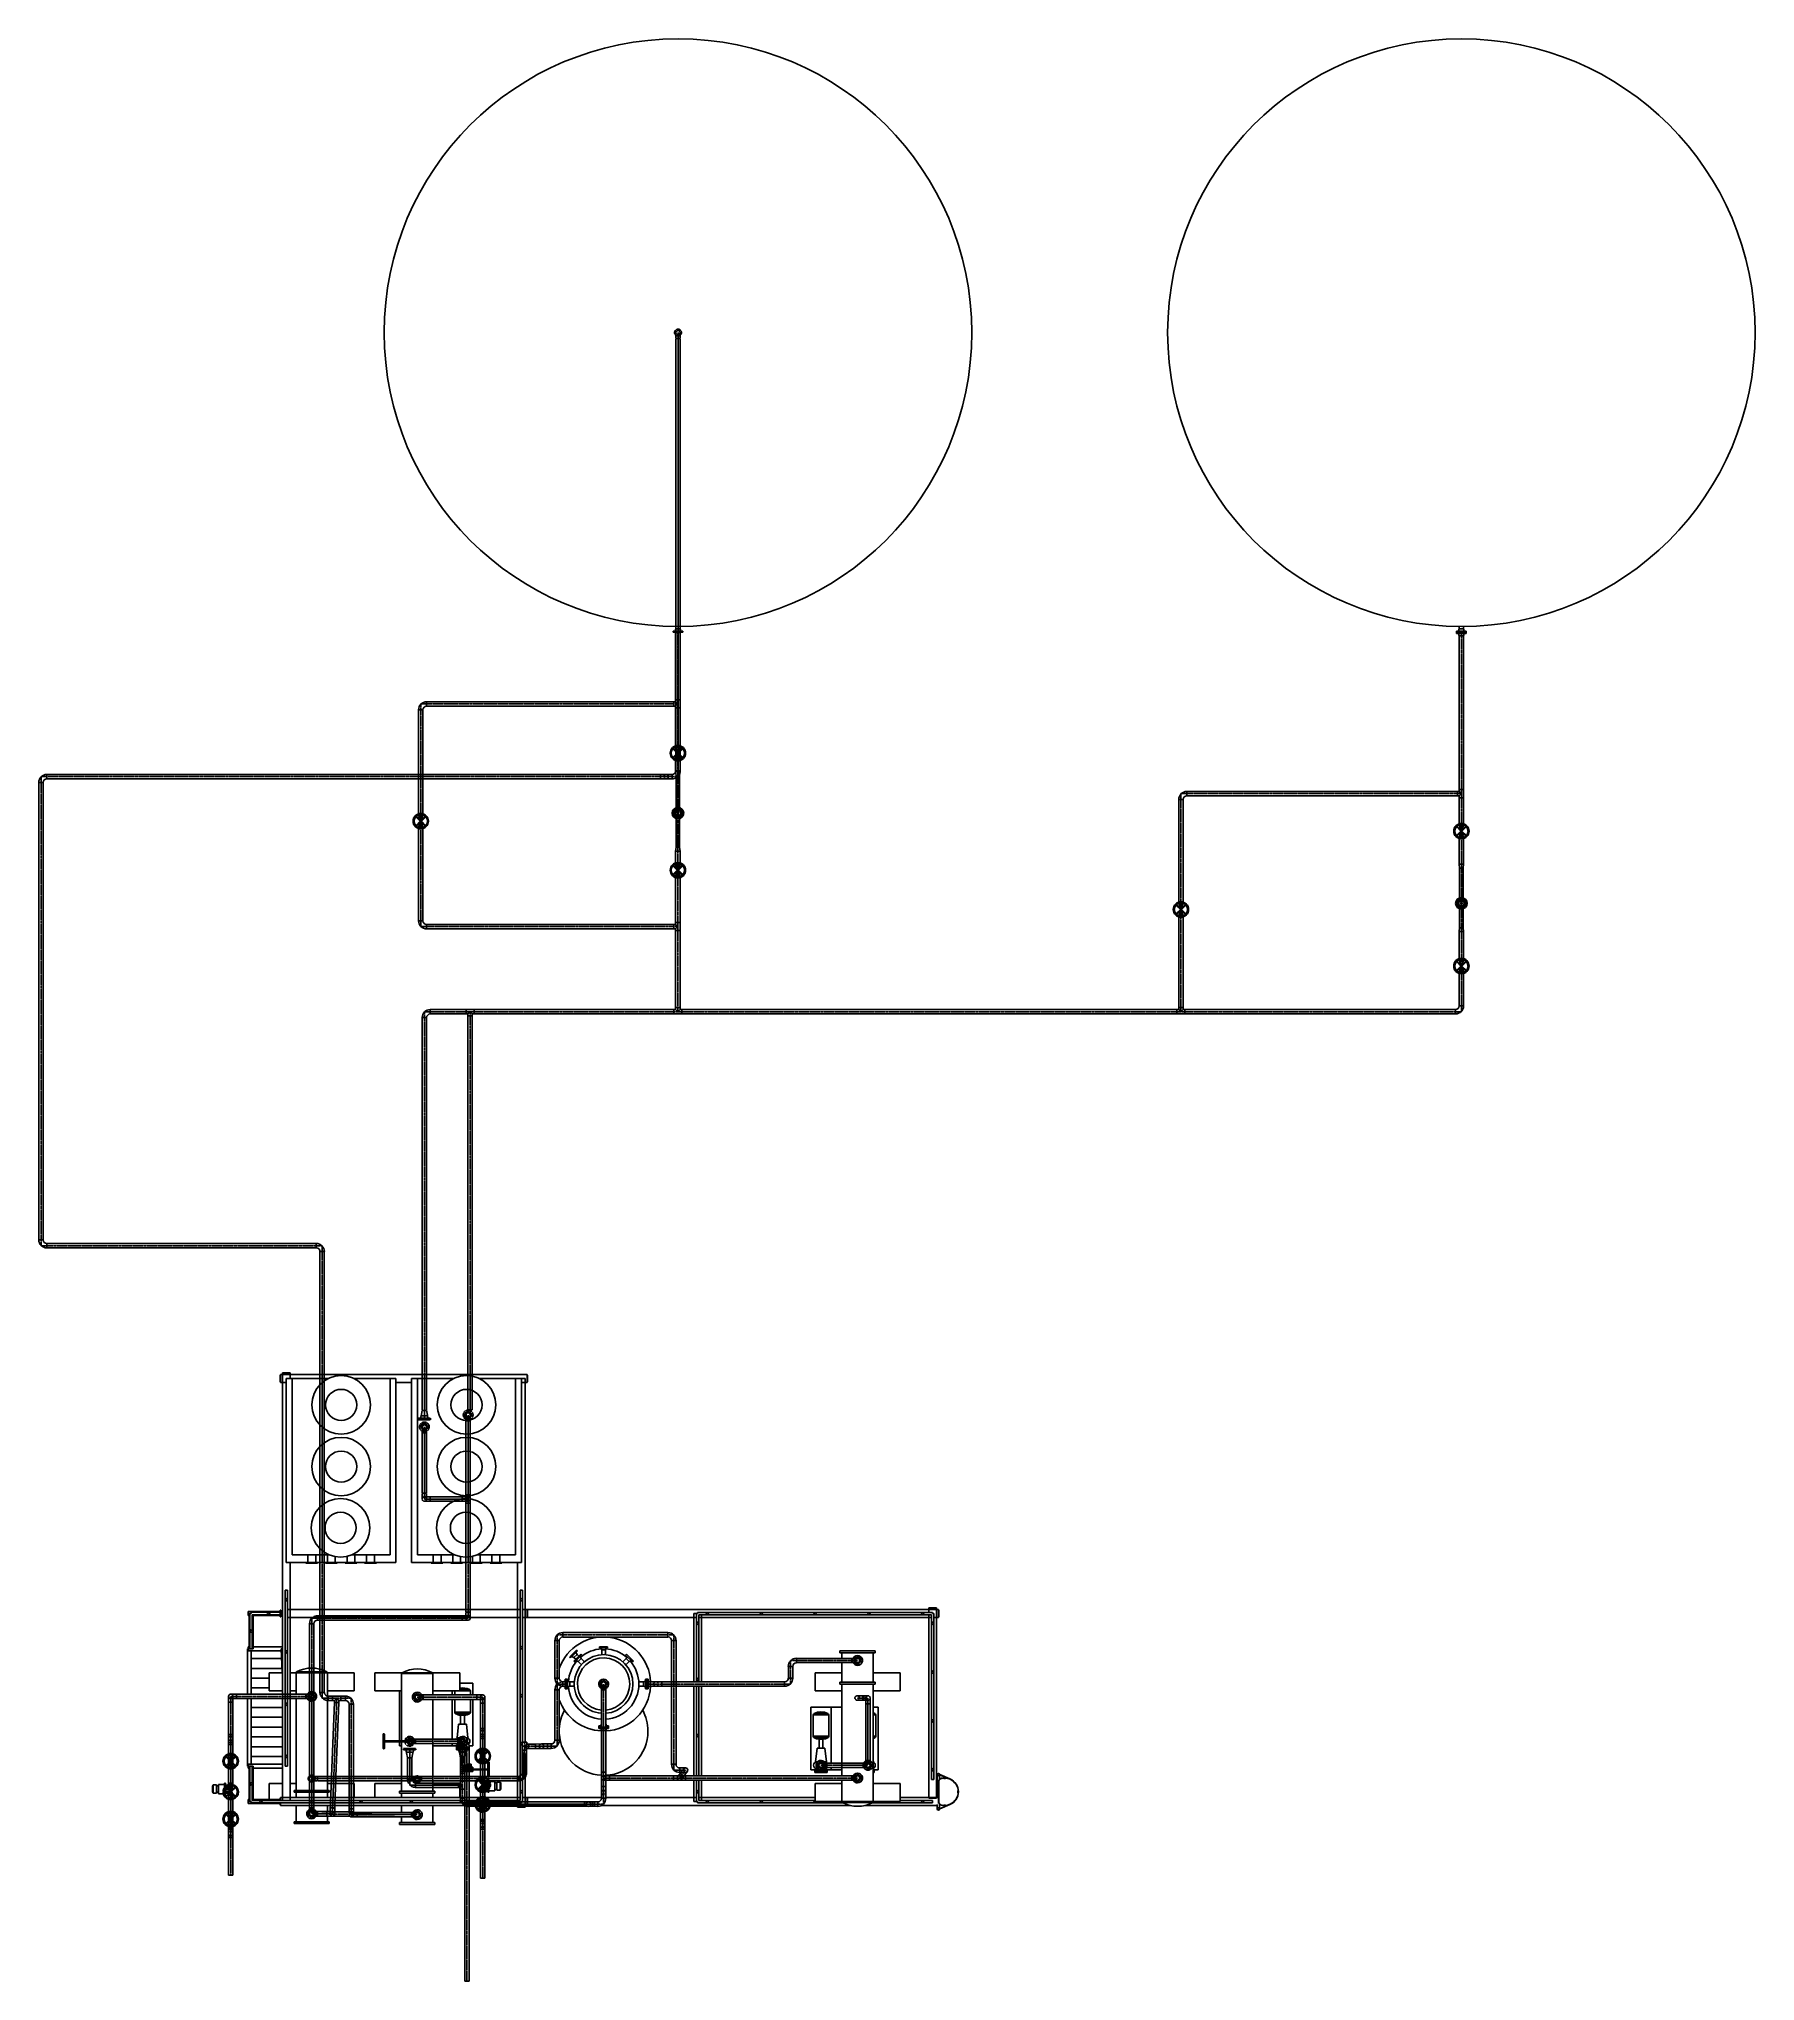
# Model space of a CAD drawing. Header units: inches. Extents: x -253 to 1500, y -183 to 1800.
import ezdxf

# ---------------------------------------------------------------- set-up
doc = ezdxf.new("R2010")
doc.units = ezdxf.units.IN
doc.header["$MEASUREMENT"] = 0
doc.linetypes.add('CENTER2', pattern=[1.125, 0.75, -0.125, 0.125, -0.125])
doc.linetypes.add('HIDDEN2', pattern=[0.1875, 0.125, -0.0625])
for name, color, linetype in [('Top (Plan) View-CENTER', 1, 'CENTER2'), ('Top (Plan) View-EQUIP', 3, 'Continuous'), ('Top (Plan) View-HIDDEN', 7, 'HIDDEN2'), ('Top (Plan) View-MISC', 7, 'Continuous'), ('Top (Plan) View-PIPING', 5, 'Continuous'), ('Top (Plan) View-STEEL', 9, 'Continuous')]:
    doc.layers.add(name, color=color, linetype=linetype)

# ---------------------------------------------------------------- blocks, each defined once
blk = doc.blocks.new('*U1')
at = {"layer": 'Top (Plan) View-CENTER'}
blk.add_line((-250.5, 573.6), (-250.5, 1040.6), dxfattribs=at)
at = {"layer": 'Top (Plan) View-PIPING', "color": 0, "linetype": 'ByBlock', "lineweight": -2}
for p, q in [((-252.7, 1040.6), (-250.5, 1040.6)), ((-252.7, 1040.6), (-252.7, 573.6)), ((-250.5, 1040.6), (-248.2, 1040.6)), ((-248.2, 1040.6), (-248.2, 573.6)), ((-250.5, 573.6), (-252.7, 573.6)), ((-248.2, 573.6), (-250.5, 573.6))]:
    blk.add_line(p, q, dxfattribs=at)
blk = doc.blocks.new('*U2')
at = {"layer": 'Top (Plan) View-CENTER'}
for p in [(-250.5, 573.6), (-244.5, 567.6)]:
    blk.add_line(p, (-250.5, 567.6), dxfattribs=at)
at = {"layer": 'Top (Plan) View-PIPING', "color": 0, "linetype": 'ByBlock', "lineweight": -2}
for p, q in [((-248.2, 573.6), (-252.7, 573.6)), ((-244.5, 565.3), (-244.5, 569.8))]:
    blk.add_line(p, q, dxfattribs=at)
at = {"layer": 'Top (Plan) View-PIPING', "color": 0, "linetype": 'ByBlock', "lineweight": -2, "extrusion": (0, 0, -1)}
blk.add_arc((244.5, 573.6), 8.25, 270, 360, dxfattribs=at)
at = {"layer": 'Top (Plan) View-PIPING', "color": 0, "linetype": 'ByBlock', "lineweight": -2}
blk.add_arc((-244.5, 573.6), 3.75, 180, 270, dxfattribs=at)
blk = doc.blocks.new('*U3')
at = {"layer": 'Top (Plan) View-CENTER'}
for p in [(-250.5, 1040.6), (-244.5, 1046.6)]:
    blk.add_line(p, (-250.5, 1046.6), dxfattribs=at)
at = {"layer": 'Top (Plan) View-PIPING', "color": 0, "linetype": 'ByBlock', "lineweight": -2}
for p, q in [((-252.7, 1040.6), (-248.2, 1040.6)), ((-244.5, 1044.4), (-244.5, 1048.9))]:
    blk.add_line(p, q, dxfattribs=at)
at = {"layer": 'Top (Plan) View-PIPING', "color": 0, "linetype": 'ByBlock', "lineweight": -2, "extrusion": (0, 0, -1)}
blk.add_arc((244.5, 1040.6), 8.25, 0, 90, dxfattribs=at)
at = {"layer": 'Top (Plan) View-PIPING', "color": 0, "linetype": 'ByBlock', "lineweight": -2}
blk.add_arc((-244.5, 1040.6), 3.75, 90, 180, dxfattribs=at)
blk = doc.blocks.new('*U4')
at = {"layer": 'Top (Plan) View-CENTER'}
blk.add_line((30.6, 567.6), (-244.5, 567.6), dxfattribs=at)
at = {"layer": 'Top (Plan) View-PIPING', "color": 0, "linetype": 'ByBlock', "lineweight": -2}
for p, q in [((-244.5, 567.6), (-244.5, 569.8)), ((-244.5, 569.8), (30.6, 569.8)), ((-244.5, 565.3), (-244.5, 567.6)), ((-244.5, 565.3), (30.6, 565.3)), ((30.6, 569.8), (30.6, 567.6)), ((30.6, 567.6), (30.6, 565.3))]:
    blk.add_line(p, q, dxfattribs=at)
blk = doc.blocks.new('*U5')
at = {"layer": 'Top (Plan) View-CENTER'}
blk.add_line((-244.5, 1046.6), (382, 1046.6), dxfattribs=at)
at = {"layer": 'Top (Plan) View-PIPING', "color": 0, "linetype": 'ByBlock', "lineweight": -2}
for p, q in [((-244.5, 1046.6), (-244.5, 1048.9)), ((382, 1048.9), (-244.5, 1048.9)), ((-244.5, 1044.4), (-244.5, 1046.6)), ((382, 1044.4), (-244.5, 1044.4)), ((382, 1048.9), (382, 1046.6)), ((382, 1046.6), (382, 1044.4))]:
    blk.add_line(p, q, dxfattribs=at)
blk = doc.blocks.new('*U6')
at = {"layer": 'Top (Plan) View-CENTER'}
blk.add_line((-56.8, 18.7), (-56.8, 6.7), dxfattribs=at)
at = {"layer": 'Top (Plan) View-HIDDEN'}
for p, q in [((-57.9, 15.5), (-58.3, 16.7)), ((-57.9, 9.9), (-58.3, 8.7)), ((-57.7, 18.9), (-57.7, 18.7)), ((-56.8, 18.9), (-57.7, 18.9)), ((-57.7, 6.7), (-57.7, 6.4)), ((-56.8, 6.4), (-57.7, 6.4)), ((-56.8, 18.7), (-56.8, 18.9)), ((-56.8, 6.4), (-56.8, 6.7))]:
    blk.add_line(p, q, dxfattribs=at)
at = {"layer": 'Top (Plan) View-PIPING', "color": 0, "linetype": 'ByBlock', "lineweight": -2}
for p, q in [((-75.3, 15.6), (-74.7, 16.9)), ((-75.3, 15.6), (-75.3, 9.8)), ((-75.3, 9.8), (-74.7, 8.5)), ((-74.7, 16.9), (-74.7, 8.5)), ((-71.2, 16.9), (-74.7, 16.9)), ((-71.2, 8.5), (-74.7, 8.5)), ((-71.2, 8.5), (-71.2, 16.9)), ((-69.2, 16), (-71.2, 16)), ((-69.2, 9.4), (-71.2, 9.4)), ((-69.2, 17.5), (-69.2, 7.9)), ((-63, 17.5), (-69.2, 17.5)), ((-63, 7.9), (-69.2, 7.9)), ((-63, 18.9), (-63, 6.4)), ((-62.2, 18.9), (-63, 18.9)), ((-62.2, 6.4), (-63, 6.4)), ((-62.2, 6.4), (-62.2, 18.9)), ((-57.7, 16.7), (-62.2, 16.7)), ((-57.7, 15.5), (-62.2, 15.5)), ((-57.7, 13.5), (-62.2, 13.5)), ((-57.7, 11.9), (-62.2, 11.9)), ((-57.7, 9.9), (-62.2, 9.9)), ((-57.7, 8.7), (-62.2, 8.7)), ((-54.6, 18.7), (-59.1, 18.7)), ((-54.6, 18.7), (-59.1, 18.7)), ((-59.1, 18.7), (-54.6, 18.7)), ((-58.3, 16.7), (-59.1, 18.7)), ((-59.1, 18.7), (-59.1, 18.7)), ((-59.1, 18.7), (-59.1, 18.7)), ((-58.3, 8.7), (-59.1, 6.7)), ((-59.1, 6.7), (-54.6, 6.7)), ((-57.7, 14.9), (-57.9, 15.5)), ((-57.7, 10.5), (-57.9, 9.9)), ((-57.7, 18.6), (-57.7, 6.8)), ((-56.8, 12.7), (-54.6, 18.7)), ((-56.8, 6.8), (-56.8, 18.5)), ((-56.8, 12.7), (-54.6, 6.7)), ((-54.6, 18.7), (-54.6, 18.7)), ((-54.6, 18.7), (-54.6, 18.7))]:
    blk.add_line(p, q, dxfattribs=at)
for points, knots in [([(-56.8, 18.5), (-57, 18.5), (-57.1, 18.5), (-57.4, 18.6), (-57.5, 18.6), (-57.7, 18.6)], [6.9018452, 6.9018452, 6.9018452, 6.9018452, 7.3297151, 7.3297151, 7.7183286, 7.7183286, 7.7183286, 7.7183286]), ([(-57.7, 6.8), (-57.5, 6.8), (-57.4, 6.8), (-57.1, 6.8), (-57, 6.8), (-56.8, 6.8)], [-0.8164834, -0.8164834, -0.8164834, -0.8164834, -0.4278699, -0.4278699, 0, 0, 0, 0])]:
    blk.add_open_spline(points, degree=3, knots=knots, dxfattribs=at)
blk = doc.blocks.new('*U7')
at = {"layer": 'Top (Plan) View-CENTER'}
blk.add_line((-56.8, -11.9), (-56.8, -23.9), dxfattribs=at)
at = {"layer": 'Top (Plan) View-HIDDEN'}
for p, q in [((-57, -17.6), (-57.2, -17.1)), ((-57, -18.3), (-57.2, -18.8)), ((-56.7, -17.6), (-57, -17.6)), ((-57, -18.3), (-56.7, -18.3)), ((-56.7, -17.6), (-56.5, -17.1)), ((-56.7, -18.3), (-56.5, -18.8))]:
    blk.add_line(p, q, dxfattribs=at)
for start, end in [(90, 180), (180, 270), (0, 90), (270, 0)]:
    blk.add_arc((-56.8, -17.9), 0.394, start, end, dxfattribs=at)
at = {"layer": 'Top (Plan) View-PIPING', "color": 0, "linetype": 'ByBlock', "lineweight": -2}
for p, q in [((-61.9, -13.4), (-57.4, -17.9)), ((-57.4, -17.9), (-61.9, -22.5)), ((-61.4, -12.8), (-56.8, -17.4)), ((-56.8, -18.5), (-61.4, -23)), ((-54.6, -11.9), (-59.1, -11.9)), ((-54.6, -11.9), (-59.1, -11.9)), ((-59.1, -11.9), (-54.6, -11.9)), ((-57.2, -17.1), (-59.1, -11.9)), ((-59.1, -11.9), (-59.1, -11.9)), ((-59.1, -11.9), (-59.1, -11.9)), ((-57.2, -18.8), (-59.1, -23.9)), ((-57.4, -17.9), (-56.8, -17.9)), ((-52.3, -12.8), (-56.8, -17.4)), ((-56.8, -17.9), (-56.8, -17.4)), ((-56.8, -17.9), (-56.8, -18.5)), ((-56.3, -17.9), (-56.8, -17.9)), ((-56.8, -18.5), (-52.3, -23)), ((-56.5, -17.1), (-54.6, -11.9)), ((-56.5, -18.8), (-54.6, -23.9)), ((-51.7, -13.4), (-56.3, -17.9)), ((-56.3, -17.9), (-51.7, -22.5)), ((-54.6, -11.9), (-54.6, -11.9)), ((-54.6, -11.9), (-54.6, -11.9)), ((-59.1, -23.9), (-56.8, -23.9)), ((-56.8, -23.9), (-54.6, -23.9))]:
    blk.add_line(p, q, dxfattribs=at)
at = {"layer": 'Top (Plan) View-PIPING', "color": 0, "linetype": 'ByBlock', "lineweight": -2, "extrusion": (0, 0, -1)}
blk.add_circle((56.8, -17.9), 7.88, dxfattribs=at)
at = {"layer": 'Top (Plan) View-PIPING', "color": 0, "linetype": 'ByBlock', "lineweight": -2}
for radius, start, end in [(6.83, 138.3074, 221.6926), (6.83, 48.3074, 131.6926), (6.83, 318.3074, 41.6926), (6.82, 228.3074, 311.6926)]:
    blk.add_arc((-56.8, -17.9), radius, start, end, dxfattribs=at)
for points, knots in [([(-61.4, -12.8), (-61.4, -12.8), (-61.4, -12.8), (-61.4, -12.8), (-61.4, -12.8), (-61.4, -12.9), (-61.5, -12.9), (-61.5, -12.9), (-61.6, -12.9), (-61.7, -12.9), (-61.7, -12.9), (-61.7, -12.9), (-61.8, -13), (-61.8, -13), (-61.8, -13), (-61.8, -13), (-61.8, -13), (-61.8, -13), (-61.8, -13), (-61.8, -13), (-61.8, -13), (-61.8, -13), (-61.8, -13), (-61.8, -13), (-61.8, -13), (-61.8, -13.1), (-61.9, -13.1), (-61.9, -13.1), (-61.9, -13.1), (-61.9, -13.2), (-61.9, -13.3), (-61.9, -13.3), (-61.9, -13.4), (-61.9, -13.4), (-61.9, -13.4), (-61.9, -13.4)], [0.629127, 0.629127, 0.629127, 0.629127, 0.632979, 0.632979, 0.74711, 0.74711, 0.880955, 0.880955, 1.056246, 1.056246, 1.165235, 1.165235, 1.233095, 1.233095, 1.2458, 1.2458, 1.253709, 1.253709, 1.259851, 1.259851, 1.266608, 1.266608, 1.277602, 1.277602, 1.315797, 1.315797, 1.379771, 1.379771, 1.48338, 1.48338, 1.63114, 1.63114, 1.775126, 1.775126, 1.886793, 1.886793, 1.886793, 1.886793]), ([(-51.7, -13.4), (-51.7, -13.4), (-51.7, -13.4), (-51.7, -13.4), (-51.7, -13.4), (-51.8, -13.4), (-51.8, -13.3), (-51.8, -13.3), (-51.8, -13.2), (-51.8, -13.1), (-51.8, -13.1), (-51.8, -13), (-51.9, -13), (-51.9, -13), (-51.9, -13), (-51.9, -13), (-51.9, -13), (-51.9, -13), (-51.9, -13), (-51.9, -13), (-51.9, -13), (-51.9, -13), (-51.9, -13), (-51.9, -13), (-51.9, -13), (-52, -12.9), (-52, -12.9), (-52, -12.9), (-52.1, -12.9), (-52.1, -12.9), (-52.2, -12.9), (-52.2, -12.9), (-52.3, -12.9), (-52.3, -12.8), (-52.3, -12.8), (-52.3, -12.8)], [0.629127, 0.629127, 0.629127, 0.629127, 0.632979, 0.632979, 0.74711, 0.74711, 0.880955, 0.880955, 1.056246, 1.056246, 1.165235, 1.165235, 1.233095, 1.233095, 1.2458, 1.2458, 1.253709, 1.253709, 1.259851, 1.259851, 1.266608, 1.266608, 1.277602, 1.277602, 1.315797, 1.315797, 1.379771, 1.379771, 1.48338, 1.48338, 1.63114, 1.63114, 1.775126, 1.775126, 1.886793, 1.886793, 1.886793, 1.886793]), ([(-61.9, -22.5), (-61.9, -22.5), (-61.9, -22.5), (-61.9, -22.5), (-61.9, -22.5), (-61.9, -22.5), (-61.9, -22.6), (-61.9, -22.6), (-61.9, -22.7), (-61.9, -22.8), (-61.9, -22.8), (-61.8, -22.8), (-61.8, -22.9), (-61.8, -22.9), (-61.8, -22.9), (-61.8, -22.9), (-61.8, -22.9), (-61.8, -22.9), (-61.8, -22.9), (-61.8, -22.9)], [1.8867932, 1.8867932, 1.8867932, 1.8867932, 1.8930613, 1.8930613, 2.0072563, 2.0072563, 2.141769, 2.141769, 2.3159815, 2.3159815, 2.4250288, 2.4250288, 2.4905867, 2.4905867, 2.503146, 2.503146, 2.5110105, 2.5110105, 2.5153707, 2.5153707, 2.5153707, 2.5153707]), ([(-61.8, -22.9), (-61.8, -22.9), (-61.8, -22.9), (-61.8, -22.9), (-61.8, -22.9), (-61.8, -22.9), (-61.8, -22.9), (-61.7, -22.9), (-61.7, -23), (-61.7, -23), (-61.6, -23), (-61.6, -23), (-61.5, -23), (-61.5, -23), (-61.4, -23), (-61.4, -23), (-61.4, -23), (-61.4, -23)], [0, 0, 0, 0, 0.006355, 0.006355, 0.0154828, 0.0154828, 0.038866, 0.038866, 0.1199904, 0.1199904, 0.2227668, 0.2227668, 0.3697726, 0.3697726, 0.5147088, 0.5147088, 0.6291265, 0.6291265, 0.6291265, 0.6291265]), ([(-52.3, -23), (-52.3, -23), (-52.3, -23), (-52.3, -23), (-52.3, -23), (-52.3, -23), (-52.2, -23), (-52.2, -23), (-52.1, -23), (-52, -23), (-52, -23), (-51.9, -22.9), (-51.9, -22.9), (-51.9, -22.9), (-51.9, -22.9), (-51.9, -22.9), (-51.9, -22.9), (-51.9, -22.9), (-51.9, -22.9), (-51.9, -22.9)], [1.8867932, 1.8867932, 1.8867932, 1.8867932, 1.8930613, 1.8930613, 2.0072563, 2.0072563, 2.141769, 2.141769, 2.3159815, 2.3159815, 2.4250288, 2.4250288, 2.4905867, 2.4905867, 2.503146, 2.503146, 2.5110105, 2.5110105, 2.5153707, 2.5153707, 2.5153707, 2.5153707]), ([(-51.9, -22.9), (-51.9, -22.9), (-51.9, -22.9), (-51.9, -22.9), (-51.9, -22.9), (-51.9, -22.9), (-51.9, -22.9), (-51.8, -22.8), (-51.8, -22.8), (-51.8, -22.8), (-51.8, -22.7), (-51.8, -22.7), (-51.8, -22.6), (-51.8, -22.6), (-51.8, -22.5), (-51.7, -22.5), (-51.7, -22.5), (-51.7, -22.5)], [0, 0, 0, 0, 0.006355, 0.006355, 0.0154828, 0.0154828, 0.038866, 0.038866, 0.1199904, 0.1199904, 0.2227668, 0.2227668, 0.3697726, 0.3697726, 0.5147088, 0.5147088, 0.6291265, 0.6291265, 0.6291265, 0.6291265])]:
    blk.add_open_spline(points, degree=3, knots=knots, dxfattribs=at)
blk = doc.blocks.new('*U8')
at = {"layer": 'Top (Plan) View-CENTER'}
blk.add_line((-56.8, 47.2), (-56.8, 35.2), dxfattribs=at)
at = {"layer": 'Top (Plan) View-HIDDEN'}
for p, q in [((-57, 41.5), (-57.2, 42)), ((-57, 40.8), (-57.2, 40.3)), ((-56.7, 41.5), (-57, 41.5)), ((-57, 40.8), (-56.7, 40.8)), ((-56.7, 41.5), (-56.5, 42)), ((-56.7, 40.8), (-56.5, 40.3))]:
    blk.add_line(p, q, dxfattribs=at)
for start, end in [(90, 180), (180, 270), (0, 90), (270, 0)]:
    blk.add_arc((-56.8, 41.2), 0.394, start, end, dxfattribs=at)
at = {"layer": 'Top (Plan) View-PIPING', "color": 0, "linetype": 'ByBlock', "lineweight": -2}
for p, q in [((-61.9, 45.7), (-57.4, 41.2)), ((-57.4, 41.2), (-61.9, 36.6)), ((-61.4, 46.3), (-56.8, 41.7)), ((-56.8, 40.6), (-61.4, 36.1)), ((-54.6, 47.2), (-59.1, 47.2)), ((-54.6, 47.2), (-59.1, 47.2)), ((-59.1, 47.2), (-54.6, 47.2)), ((-57.2, 42), (-59.1, 47.2)), ((-59.1, 47.2), (-59.1, 47.2)), ((-59.1, 47.2), (-59.1, 47.2)), ((-57.2, 40.3), (-59.1, 35.2)), ((-57.4, 41.2), (-56.8, 41.2)), ((-52.3, 46.3), (-56.8, 41.7)), ((-56.8, 41.2), (-56.8, 41.7)), ((-56.8, 41.2), (-56.8, 40.6)), ((-56.3, 41.2), (-56.8, 41.2)), ((-56.8, 40.6), (-52.3, 36.1)), ((-56.5, 42), (-54.6, 47.2)), ((-56.5, 40.3), (-54.6, 35.2)), ((-51.7, 45.7), (-56.3, 41.2)), ((-56.3, 41.2), (-51.7, 36.6)), ((-54.6, 47.2), (-54.6, 47.2)), ((-54.6, 47.2), (-54.6, 47.2)), ((-59.1, 35.2), (-56.8, 35.2)), ((-56.8, 35.2), (-54.6, 35.2))]:
    blk.add_line(p, q, dxfattribs=at)
at = {"layer": 'Top (Plan) View-PIPING', "color": 0, "linetype": 'ByBlock', "lineweight": -2, "extrusion": (0, 0, -1)}
blk.add_circle((56.8, 41.2), 7.88, dxfattribs=at)
at = {"layer": 'Top (Plan) View-PIPING', "color": 0, "linetype": 'ByBlock', "lineweight": -2}
for start, end in [(138.3074, 221.6926), (48.3074, 131.6926), (318.3074, 41.6926), (228.3074, 311.6926)]:
    blk.add_arc((-56.8, 41.2), 6.82, start, end, dxfattribs=at)
for points, knots in [([(-61.4, 46.3), (-61.4, 46.3), (-61.4, 46.3), (-61.4, 46.3), (-61.4, 46.3), (-61.4, 46.2), (-61.5, 46.2), (-61.5, 46.2), (-61.6, 46.2), (-61.7, 46.2), (-61.7, 46.2), (-61.7, 46.2), (-61.8, 46.1), (-61.8, 46.1), (-61.8, 46.1), (-61.8, 46.1), (-61.8, 46.1), (-61.8, 46.1), (-61.8, 46.1), (-61.8, 46.1), (-61.8, 46.1), (-61.8, 46.1), (-61.8, 46.1), (-61.8, 46.1), (-61.8, 46.1), (-61.8, 46), (-61.9, 46), (-61.9, 46), (-61.9, 46), (-61.9, 45.9), (-61.9, 45.8), (-61.9, 45.8), (-61.9, 45.7), (-61.9, 45.7), (-61.9, 45.7), (-61.9, 45.7)], [0.629127, 0.629127, 0.629127, 0.629127, 0.632979, 0.632979, 0.74711, 0.74711, 0.880955, 0.880955, 1.056246, 1.056246, 1.165235, 1.165235, 1.233095, 1.233095, 1.2458, 1.2458, 1.253709, 1.253709, 1.259851, 1.259851, 1.266608, 1.266608, 1.277602, 1.277602, 1.315797, 1.315797, 1.379771, 1.379771, 1.48338, 1.48338, 1.63114, 1.63114, 1.775126, 1.775126, 1.886793, 1.886793, 1.886793, 1.886793]), ([(-51.7, 45.7), (-51.7, 45.7), (-51.7, 45.7), (-51.7, 45.7), (-51.7, 45.7), (-51.8, 45.7), (-51.8, 45.8), (-51.8, 45.8), (-51.8, 45.9), (-51.8, 46), (-51.8, 46), (-51.8, 46.1), (-51.9, 46.1), (-51.9, 46.1), (-51.9, 46.1), (-51.9, 46.1), (-51.9, 46.1), (-51.9, 46.1), (-51.9, 46.1), (-51.9, 46.1), (-51.9, 46.1), (-51.9, 46.1), (-51.9, 46.1), (-51.9, 46.1), (-51.9, 46.1), (-52, 46.2), (-52, 46.2), (-52, 46.2), (-52.1, 46.2), (-52.1, 46.2), (-52.2, 46.2), (-52.2, 46.2), (-52.3, 46.2), (-52.3, 46.3), (-52.3, 46.3), (-52.3, 46.3)], [0.629127, 0.629127, 0.629127, 0.629127, 0.632979, 0.632979, 0.74711, 0.74711, 0.880955, 0.880955, 1.056246, 1.056246, 1.165235, 1.165235, 1.233095, 1.233095, 1.2458, 1.2458, 1.253709, 1.253709, 1.259851, 1.259851, 1.266608, 1.266608, 1.277602, 1.277602, 1.315797, 1.315797, 1.379771, 1.379771, 1.48338, 1.48338, 1.63114, 1.63114, 1.775126, 1.775126, 1.886793, 1.886793, 1.886793, 1.886793]), ([(-61.9, 36.6), (-61.9, 36.6), (-61.9, 36.6), (-61.9, 36.6), (-61.9, 36.6), (-61.9, 36.6), (-61.9, 36.5), (-61.9, 36.5), (-61.9, 36.4), (-61.9, 36.3), (-61.9, 36.3), (-61.8, 36.3), (-61.8, 36.2), (-61.8, 36.2), (-61.8, 36.2), (-61.8, 36.2), (-61.8, 36.2), (-61.8, 36.2), (-61.8, 36.2), (-61.8, 36.2)], [1.8867932, 1.8867932, 1.8867932, 1.8867932, 1.8930613, 1.8930613, 2.0072563, 2.0072563, 2.141769, 2.141769, 2.3159815, 2.3159815, 2.4250288, 2.4250288, 2.4905867, 2.4905867, 2.503146, 2.503146, 2.5110105, 2.5110105, 2.5153707, 2.5153707, 2.5153707, 2.5153707]), ([(-61.8, 36.2), (-61.8, 36.2), (-61.8, 36.2), (-61.8, 36.2), (-61.8, 36.2), (-61.8, 36.2), (-61.8, 36.2), (-61.7, 36.2), (-61.7, 36.1), (-61.7, 36.1), (-61.6, 36.1), (-61.6, 36.1), (-61.5, 36.1), (-61.5, 36.1), (-61.4, 36.1), (-61.4, 36.1), (-61.4, 36.1), (-61.4, 36.1)], [0, 0, 0, 0, 0.006355, 0.006355, 0.0154828, 0.0154828, 0.038866, 0.038866, 0.1199904, 0.1199904, 0.2227668, 0.2227668, 0.3697726, 0.3697726, 0.5147088, 0.5147088, 0.6291265, 0.6291265, 0.6291265, 0.6291265]), ([(-52.3, 36.1), (-52.3, 36.1), (-52.3, 36.1), (-52.3, 36.1), (-52.3, 36.1), (-52.3, 36.1), (-52.2, 36.1), (-52.2, 36.1), (-52.1, 36.1), (-52, 36.1), (-52, 36.1), (-51.9, 36.2), (-51.9, 36.2), (-51.9, 36.2), (-51.9, 36.2), (-51.9, 36.2), (-51.9, 36.2), (-51.9, 36.2), (-51.9, 36.2), (-51.9, 36.2)], [1.8867932, 1.8867932, 1.8867932, 1.8867932, 1.8930613, 1.8930613, 2.0072563, 2.0072563, 2.141769, 2.141769, 2.3159815, 2.3159815, 2.4250288, 2.4250288, 2.4905867, 2.4905867, 2.503146, 2.503146, 2.5110105, 2.5110105, 2.5153707, 2.5153707, 2.5153707, 2.5153707]), ([(-51.9, 36.2), (-51.9, 36.2), (-51.9, 36.2), (-51.9, 36.2), (-51.9, 36.2), (-51.9, 36.2), (-51.9, 36.2), (-51.8, 36.3), (-51.8, 36.3), (-51.8, 36.3), (-51.8, 36.4), (-51.8, 36.4), (-51.8, 36.5), (-51.8, 36.5), (-51.8, 36.6), (-51.7, 36.6), (-51.7, 36.6), (-51.7, 36.6)], [0, 0, 0, 0, 0.006355, 0.006355, 0.0154828, 0.0154828, 0.038866, 0.038866, 0.1199904, 0.1199904, 0.2227668, 0.2227668, 0.3697726, 0.3697726, 0.5147088, 0.5147088, 0.6291265, 0.6291265, 0.6291265, 0.6291265])]:
    blk.add_open_spline(points, degree=3, knots=knots, dxfattribs=at)
blk = doc.blocks.new('*U9')
at = {"layer": 'Top (Plan) View-HIDDEN'}
for p, q in [((-61.1, 13.5), (-59.5, 11.9)), ((-60, 13.5), (-58.4, 11.9)), ((-55.7, 15.8), (-59.1, 15.8)), ((-55.7, 15.8), (-59.1, 15.8)), ((-59.1, 15.8), (-55.7, 15.8)), ((-59, 15.5), (-59.1, 15.8)), ((-59.1, 15.8), (-59.1, 15.8)), ((-59.1, 15.8), (-59.1, 15.8)), ((-57, 9.4), (-59.1, 3.8)), ((-59.1, 3.8), (-56.8, 3.8)), ((-56.8, 9.2), (-58.9, 7.1)), ((-57.4, 9.8), (-58.5, 8.7)), ((-57, 10.1), (-58.2, 13.5)), ((-57.8, 10.2), (-57.4, 9.8)), ((-57.7, 11.2), (-56.8, 10.3)), ((-57.4, 9.8), (-56.8, 9.8)), ((-56.7, 10.1), (-57, 10.1)), ((-57, 9.4), (-56.7, 9.4)), ((-56.2, 11), (-56.8, 10.3)), ((-56.3, 9.8), (-56.8, 9.8)), ((-56.8, 9.2), (-54.8, 7.1)), ((-56.8, 6.8), (-56.8, 6.7)), ((-56.8, 6.4), (-56.8, 3.8)), ((-56.8, 3.8), (-54.6, 3.8)), ((-56.7, 10.1), (-56.3, 11.2)), ((-56.7, 9.4), (-54.6, 3.8)), ((-55.9, 10.2), (-56.3, 9.8)), ((-56.3, 9.8), (-55.4, 8.9))]:
    blk.add_line(p, q, dxfattribs=at)
at = {"layer": 'Top (Plan) View-HIDDEN', "extrusion": (0, 0, -1)}
for start, end in [(346.1964, 61.5804), (253.3985, 286.6015), (76.9061, 103.0939)]:
    blk.add_arc((56.8, 9.8), 7.87, start, end, dxfattribs=at)
at = {"layer": 'Top (Plan) View-HIDDEN'}
for radius, start, end in [(6.83, 141.3927, 195.98), (6.82, 205.3725, 209.2734), (6.82, 78.0622, 123.7323), (6.83, 250.7512, 289.2488), (0.394, 90, 180), (0.394, 180, 270), (0.394, 0, 90), (0.394, 270, 0)]:
    blk.add_arc((-56.8, 9.8), radius, start, end, dxfattribs=at)
at = {"layer": 'Top (Plan) View-PIPING', "color": 0, "linetype": 'ByBlock', "lineweight": -2}
for p, q in [((-61.9, 14.3), (-61.1, 13.5)), ((-58.5, 8.7), (-61.9, 5.2)), ((-61.4, 14.9), (-60, 13.5)), ((-58.9, 7.1), (-61.4, 4.7)), ((-59.5, 11.9), (-57.8, 10.2)), ((-58.2, 13.5), (-59, 15.5)), ((-58.4, 11.9), (-57.7, 11.2)), ((-56.3, 11.2), (-54.6, 15.8)), ((-52.3, 14.9), (-56.2, 11)), ((-51.7, 14.3), (-55.9, 10.2)), ((-54.6, 15.8), (-55.7, 15.8)), ((-54.6, 15.8), (-55.7, 15.8)), ((-55.7, 15.8), (-54.6, 15.8)), ((-55.4, 8.9), (-51.7, 5.2)), ((-54.8, 7.1), (-52.3, 4.7)), ((-54.6, 15.8), (-54.6, 15.8)), ((-54.6, 15.8), (-54.6, 15.8))]:
    blk.add_line(p, q, dxfattribs=at)
at = {"layer": 'Top (Plan) View-PIPING', "color": 0, "linetype": 'ByBlock', "lineweight": -2, "extrusion": (0, 0, -1)}
for radius, start, end in [(7.87, 286.6015, 346.1964), (7.88, 61.5804, 76.9061), (7.87, 103.0939, 180), (7.87, 180, 253.3985)]:
    blk.add_arc((56.8, 9.8), radius, start, end, dxfattribs=at)
at = {"layer": 'Top (Plan) View-PIPING', "color": 0, "linetype": 'ByBlock', "lineweight": -2}
for radius, start, end in [(6.83, 195.98, 205.3725), (6.83, 209.2734, 221.6926), (6.83, 138.3074, 141.3927), (6.82, 123.7323, 131.6926), (6.82, 228.3074, 250.7512), (6.82, 48.3074, 78.0622), (6.83, 289.2488, 311.6926), (6.83, 318.3074, 41.6926)]:
    blk.add_arc((-56.8, 9.8), radius, start, end, dxfattribs=at)
for points, knots in [([(-61.4, 14.9), (-61.4, 14.9), (-61.4, 14.9), (-61.4, 14.9), (-61.4, 14.9), (-61.4, 14.9), (-61.5, 14.9), (-61.5, 14.9), (-61.6, 14.8), (-61.7, 14.8), (-61.7, 14.8), (-61.7, 14.8), (-61.8, 14.8), (-61.8, 14.7), (-61.8, 14.7), (-61.8, 14.7), (-61.8, 14.7), (-61.8, 14.7), (-61.8, 14.7), (-61.8, 14.7), (-61.8, 14.7), (-61.8, 14.7), (-61.8, 14.7), (-61.8, 14.7), (-61.8, 14.7), (-61.8, 14.7), (-61.9, 14.7), (-61.9, 14.6), (-61.9, 14.6), (-61.9, 14.5), (-61.9, 14.5), (-61.9, 14.4), (-61.9, 14.4), (-61.9, 14.3), (-61.9, 14.3), (-61.9, 14.3)], [0.629127, 0.629127, 0.629127, 0.629127, 0.632979, 0.632979, 0.74711, 0.74711, 0.880955, 0.880955, 1.056246, 1.056246, 1.165235, 1.165235, 1.233095, 1.233095, 1.2458, 1.2458, 1.253709, 1.253709, 1.259851, 1.259851, 1.266608, 1.266608, 1.277602, 1.277602, 1.315797, 1.315797, 1.379771, 1.379771, 1.48338, 1.48338, 1.63114, 1.63114, 1.775126, 1.775126, 1.886793, 1.886793, 1.886793, 1.886793]), ([(-61.9, 5.2), (-61.9, 5.2), (-61.9, 5.2), (-61.9, 5.2), (-61.9, 5.2), (-61.9, 5.2), (-61.9, 5.2), (-61.9, 5.1), (-61.9, 5), (-61.9, 5), (-61.9, 4.9), (-61.8, 4.9), (-61.8, 4.9), (-61.8, 4.8), (-61.8, 4.8), (-61.8, 4.8), (-61.8, 4.8), (-61.8, 4.8), (-61.8, 4.8), (-61.8, 4.8)], [1.8867932, 1.8867932, 1.8867932, 1.8867932, 1.8930613, 1.8930613, 2.0072563, 2.0072563, 2.141769, 2.141769, 2.3159815, 2.3159815, 2.4250288, 2.4250288, 2.4905867, 2.4905867, 2.503146, 2.503146, 2.5110105, 2.5110105, 2.5153707, 2.5153707, 2.5153707, 2.5153707]), ([(-61.8, 4.8), (-61.8, 4.8), (-61.8, 4.8), (-61.8, 4.8), (-61.8, 4.8), (-61.8, 4.8), (-61.8, 4.8), (-61.7, 4.8), (-61.7, 4.8), (-61.7, 4.7), (-61.6, 4.7), (-61.6, 4.7), (-61.5, 4.7), (-61.5, 4.7), (-61.4, 4.7), (-61.4, 4.7), (-61.4, 4.7), (-61.4, 4.7)], [0, 0, 0, 0, 0.006355, 0.006355, 0.0154828, 0.0154828, 0.038866, 0.038866, 0.1199904, 0.1199904, 0.2227668, 0.2227668, 0.3697726, 0.3697726, 0.5147088, 0.5147088, 0.6291265, 0.6291265, 0.6291265, 0.6291265]), ([(-51.7, 14.3), (-51.7, 14.3), (-51.7, 14.3), (-51.7, 14.3), (-51.7, 14.3), (-51.8, 14.4), (-51.8, 14.4), (-51.8, 14.5), (-51.8, 14.5), (-51.8, 14.6), (-51.8, 14.6), (-51.8, 14.7), (-51.9, 14.7), (-51.9, 14.7), (-51.9, 14.7), (-51.9, 14.7), (-51.9, 14.7), (-51.9, 14.7), (-51.9, 14.7), (-51.9, 14.7), (-51.9, 14.7), (-51.9, 14.7), (-51.9, 14.7), (-51.9, 14.8), (-51.9, 14.8), (-52, 14.8), (-52, 14.8), (-52, 14.8), (-52.1, 14.8), (-52.1, 14.8), (-52.2, 14.9), (-52.2, 14.9), (-52.3, 14.9), (-52.3, 14.9), (-52.3, 14.9), (-52.3, 14.9)], [0.629127, 0.629127, 0.629127, 0.629127, 0.632979, 0.632979, 0.74711, 0.74711, 0.880955, 0.880955, 1.056246, 1.056246, 1.165235, 1.165235, 1.233095, 1.233095, 1.2458, 1.2458, 1.253709, 1.253709, 1.259851, 1.259851, 1.266608, 1.266608, 1.277602, 1.277602, 1.315797, 1.315797, 1.379771, 1.379771, 1.48338, 1.48338, 1.63114, 1.63114, 1.775126, 1.775126, 1.886793, 1.886793, 1.886793, 1.886793]), ([(-52.3, 4.7), (-52.3, 4.7), (-52.3, 4.7), (-52.3, 4.7), (-52.3, 4.7), (-52.3, 4.7), (-52.2, 4.7), (-52.2, 4.7), (-52.1, 4.7), (-52, 4.7), (-52, 4.8), (-51.9, 4.8), (-51.9, 4.8), (-51.9, 4.8), (-51.9, 4.8), (-51.9, 4.8), (-51.9, 4.8), (-51.9, 4.8), (-51.9, 4.8), (-51.9, 4.8)], [1.8867932, 1.8867932, 1.8867932, 1.8867932, 1.8930613, 1.8930613, 2.0072563, 2.0072563, 2.141769, 2.141769, 2.3159815, 2.3159815, 2.4250288, 2.4250288, 2.4905867, 2.4905867, 2.503146, 2.503146, 2.5110105, 2.5110105, 2.5153707, 2.5153707, 2.5153707, 2.5153707]), ([(-51.9, 4.8), (-51.9, 4.8), (-51.9, 4.8), (-51.9, 4.8), (-51.9, 4.8), (-51.9, 4.8), (-51.9, 4.8), (-51.8, 4.9), (-51.8, 4.9), (-51.8, 5), (-51.8, 5), (-51.8, 5.1), (-51.8, 5.1), (-51.8, 5.2), (-51.8, 5.2), (-51.7, 5.2), (-51.7, 5.2), (-51.7, 5.2)], [0, 0, 0, 0, 0.006355, 0.006355, 0.0154828, 0.0154828, 0.038866, 0.038866, 0.1199904, 0.1199904, 0.2227668, 0.2227668, 0.3697726, 0.3697726, 0.5147088, 0.5147088, 0.6291265, 0.6291265, 0.6291265, 0.6291265])]:
    blk.add_open_spline(points, degree=3, knots=knots, dxfattribs=at)
blk = doc.blocks.new('*U10')
at = {"layer": 'Top (Plan) View-CENTER'}
blk.add_line((-56.8, 68.5), (-56.8, 66.6), dxfattribs=at)
at = {"layer": 'Top (Plan) View-HIDDEN'}
for p, q in [((-59.1, 60.2), (-54.6, 60.2)), ((-56.8, 66.6), (-56.8, 60.2))]:
    blk.add_line(p, q, dxfattribs=at)
at = {"layer": 'Top (Plan) View-PIPING', "color": 0, "linetype": 'ByBlock', "lineweight": -2}
for p, q in [((-54.6, 68.5), (-59.1, 68.5)), ((-59.1, 64.4), (-59.1, 68.5)), ((-54.6, 64.4), (-54.6, 68.5))]:
    blk.add_line(p, q, dxfattribs=at)
blk = doc.blocks.new('*U11')
at = {"layer": 'Top (Plan) View-CENTER'}
for p, q in [((-56.8, -23.9), (-56.8, -24.8)), ((-56.8, -25.8), (-56.8, -26.8))]:
    blk.add_line(p, q, dxfattribs=at)
at = {"layer": 'Top (Plan) View-HIDDEN'}
for p, q in [((-59.1, -25.5), (-59.1, -24.4)), ((-56.8, -24.8), (-56.8, -25.8)), ((-54.6, -25.5), (-54.6, -24.4))]:
    blk.add_line(p, q, dxfattribs=at)
at = {"layer": 'Top (Plan) View-PIPING', "color": 0, "linetype": 'ByBlock', "lineweight": -2}
for p, q in [((-59.1, -23.9), (-56.8, -23.9)), ((-59.1, -24.4), (-59.1, -23.9)), ((-59.1, -26.8), (-59.1, -25.5)), ((-56.8, -26.8), (-59.1, -26.8)), ((-56.8, -23.9), (-54.6, -23.9)), ((-54.6, -26.8), (-56.8, -26.8)), ((-54.6, -24.4), (-54.6, -23.9)), ((-54.6, -26.8), (-54.6, -25.5))]:
    blk.add_line(p, q, dxfattribs=at)
blk = doc.blocks.new('*U12')
at = {"layer": 'Top (Plan) View-CENTER'}
blk.add_line((-56.8, -26.8), (-56.8, -32.8), dxfattribs=at)
at = {"layer": 'Top (Plan) View-HIDDEN', "extrusion": (0, 0, -1)}
for start, end in [(0, 90), (90, 180)]:
    blk.add_arc((56.8, -32.8), 2.25, start, end, dxfattribs=at)
at = {"layer": 'Top (Plan) View-PIPING', "color": 0, "linetype": 'ByBlock', "lineweight": -2}
for p, q in [((-54.6, -26.8), (-59.1, -26.8)), ((-59.1, -26.8), (-59.1, -32.8)), ((-54.6, -32.8), (-54.6, -26.8))]:
    blk.add_line(p, q, dxfattribs=at)
at = {"layer": 'Top (Plan) View-PIPING', "color": 0, "linetype": 'ByBlock', "lineweight": -2, "extrusion": (0, 0, -1)}
blk.add_arc((56.8, -32.8), 2.25, 180, 0, dxfattribs=at)
blk = doc.blocks.new('*U13')
at = {"layer": 'Top (Plan) View-HIDDEN', "extrusion": (0, 0, -1)}
for start, end in [(0, 90), (90, 180)]:
    blk.add_arc((56.8, -32.8), 2.25, start, end, dxfattribs=at)
at = {"layer": 'Top (Plan) View-PIPING', "color": 0, "linetype": 'ByBlock', "lineweight": -2, "extrusion": (0, 0, -1)}
blk.add_arc((56.8, -32.8), 2.25, 180, 0, dxfattribs=at)
blk = doc.blocks.new('*U14')
at = {"layer": 'Top (Plan) View-CENTER'}
for p, q in [((-56.8, 6.4), (-56.8, -10.1)), ((-56.8, -11.1), (-56.8, -11.9))]:
    blk.add_line(p, q, dxfattribs=at)
at = {"layer": 'Top (Plan) View-HIDDEN'}
for p, q in [((-59.1, -11.5), (-59.1, -10.4)), ((-56.8, -10.1), (-56.8, -11.1)), ((-54.6, -11.5), (-54.6, -10.4))]:
    blk.add_line(p, q, dxfattribs=at)
at = {"layer": 'Top (Plan) View-PIPING', "color": 0, "linetype": 'ByBlock', "lineweight": -2}
for p, q in [((-59.1, 6.7), (-56.8, 6.7)), ((-59.1, -10.4), (-59.1, 6.7)), ((-56.8, 6.7), (-54.6, 6.7)), ((-54.6, -10.4), (-54.6, 6.7)), ((-59.1, -11.9), (-59.1, -11.5)), ((-56.8, -11.9), (-59.1, -11.9)), ((-54.6, -11.9), (-56.8, -11.9)), ((-54.6, -11.9), (-54.6, -11.5))]:
    blk.add_line(p, q, dxfattribs=at)
blk = doc.blocks.new('*U15')
at = {"layer": 'Top (Plan) View-CENTER'}
for p, q in [((-56.8, 35.2), (-56.8, 34.3)), ((-56.8, 33.3), (-56.8, 18.9))]:
    blk.add_line(p, q, dxfattribs=at)
at = {"layer": 'Top (Plan) View-HIDDEN'}
for p, q in [((-59.1, 33.6), (-59.1, 34.7)), ((-56.8, 34.3), (-56.8, 33.3)), ((-54.6, 33.6), (-54.6, 34.7))]:
    blk.add_line(p, q, dxfattribs=at)
at = {"layer": 'Top (Plan) View-PIPING', "color": 0, "linetype": 'ByBlock', "lineweight": -2}
for p, q in [((-59.1, 35.2), (-56.8, 35.2)), ((-59.1, 34.7), (-59.1, 35.2)), ((-59.1, 18.7), (-59.1, 33.6)), ((-56.8, 35.2), (-54.6, 35.2)), ((-54.6, 34.7), (-54.6, 35.2)), ((-54.6, 18.7), (-54.6, 33.6)), ((-56.8, 18.7), (-59.1, 18.7)), ((-54.6, 18.7), (-56.8, 18.7))]:
    blk.add_line(p, q, dxfattribs=at)
blk = doc.blocks.new('*U16')
at = {"layer": 'Top (Plan) View-HIDDEN', "extrusion": (0, 0, -1)}
blk.add_arc((56.8, 64.4), 2.25, 180, 0, dxfattribs=at)
at = {"layer": 'Top (Plan) View-PIPING', "color": 0, "linetype": 'ByBlock', "lineweight": -2, "extrusion": (0, 0, -1)}
for start, end in [(0, 90), (90, 180)]:
    blk.add_arc((56.8, 64.4), 2.25, start, end, dxfattribs=at)
blk = doc.blocks.new('*U17')
at = {"layer": 'Top (Plan) View-CENTER'}
blk.add_line((-56.8, 58.4), (-56.8, 64.4), dxfattribs=at)
at = {"layer": 'Top (Plan) View-HIDDEN', "extrusion": (0, 0, -1)}
for start, end in [(270, 0), (180, 270)]:
    blk.add_arc((56.8, 64.4), 2.25, start, end, dxfattribs=at)
at = {"layer": 'Top (Plan) View-PIPING', "color": 0, "linetype": 'ByBlock', "lineweight": -2}
for p, q in [((-59.1, 64.4), (-59.1, 58.4)), ((-54.6, 58.4), (-54.6, 64.4)), ((-59.1, 58.4), (-54.6, 58.4))]:
    blk.add_line(p, q, dxfattribs=at)
at = {"layer": 'Top (Plan) View-PIPING', "color": 0, "linetype": 'ByBlock', "lineweight": -2, "extrusion": (0, 0, -1)}
blk.add_arc((56.8, 64.4), 2.25, 0, 180, dxfattribs=at)
blk = doc.blocks.new('*U18')
at = {"layer": 'Top (Plan) View-CENTER'}
for p, q in [((-56.8, 58.4), (-56.8, 49)), ((-56.8, 48), (-56.8, 47.2))]:
    blk.add_line(p, q, dxfattribs=at)
at = {"layer": 'Top (Plan) View-HIDDEN'}
for p, q in [((-59.1, 47.6), (-59.1, 48.7)), ((-56.8, 49), (-56.8, 48)), ((-54.6, 47.6), (-54.6, 48.7))]:
    blk.add_line(p, q, dxfattribs=at)
at = {"layer": 'Top (Plan) View-PIPING', "color": 0, "linetype": 'ByBlock', "lineweight": -2}
for p, q in [((-59.1, 58.4), (-56.8, 58.4)), ((-59.1, 48.7), (-59.1, 58.4)), ((-59.1, 47.2), (-59.1, 47.6)), ((-56.8, 47.2), (-59.1, 47.2)), ((-56.8, 58.4), (-54.6, 58.4)), ((-54.6, 47.2), (-56.8, 47.2)), ((-54.6, 48.7), (-54.6, 58.4)), ((-54.6, 47.2), (-54.6, 47.6))]:
    blk.add_line(p, q, dxfattribs=at)
blk = doc.blocks.new('*U19')
at = {"layer": 'Top (Plan) View-CENTER'}
blk.add_line((-56.8, -36.9), (-56.8, -75.3), dxfattribs=at)
at = {"layer": 'Top (Plan) View-PIPING', "color": 0, "linetype": 'ByBlock', "lineweight": -2}
for p, q in [((-59.1, -36.9), (-56.8, -36.9)), ((-59.1, -75.3), (-59.1, -36.9)), ((-56.8, -36.9), (-54.6, -36.9)), ((-54.6, -75.3), (-54.6, -36.9)), ((-56.8, -75.3), (-59.1, -75.3)), ((-54.6, -75.3), (-56.8, -75.3))]:
    blk.add_line(p, q, dxfattribs=at)
blk = doc.blocks.new('*U20')
at = {"layer": 'Top (Plan) View-CENTER'}
blk.add_line((-56.8, -35), (-56.8, -36.9), dxfattribs=at)
at = {"layer": 'Top (Plan) View-HIDDEN'}
for p, q in [((-54.6, -28.7), (-59.1, -28.7)), ((-56.8, -28.7), (-56.8, -35))]:
    blk.add_line(p, q, dxfattribs=at)
at = {"layer": 'Top (Plan) View-PIPING', "color": 0, "linetype": 'ByBlock', "lineweight": -2}
for p, q in [((-59.1, -36.9), (-59.1, -32.8)), ((-59.1, -36.9), (-54.6, -36.9)), ((-54.6, -36.9), (-54.6, -32.8))]:
    blk.add_line(p, q, dxfattribs=at)
blk = doc.blocks.new('*U21')
at = {"layer": 'Top (Plan) View-HIDDEN'}
for p, q in [((-59.1, 3.8), (-56.8, 3.8)), ((-56.8, 3.8), (-54.6, 3.8)), ((-56.8, 3.8), (-56.8, -17.4)), ((-59.1, -16.2), (-59.1, -15.1)), ((-59.1, -20.7), (-59.1, -19.6)), ((-56.8, -18.5), (-56.8, -28.7)), ((-54.6, -16.2), (-54.6, -15.1)), ((-54.6, -20.7), (-54.6, -19.6)), ((-56.8, -28.7), (-59.1, -28.7)), ((-54.6, -28.7), (-56.8, -28.7))]:
    blk.add_line(p, q, dxfattribs=at)
at = {"layer": 'Top (Plan) View-PIPING', "color": 0, "linetype": 'ByBlock', "lineweight": -2}
for p, q in [((-59.1, -15.1), (-59.1, -11.9)), ((-59.1, -11.9), (-59.1, -11.9)), ((-59.1, -19.6), (-59.1, -16.2)), ((-54.6, -15.1), (-54.6, -11.9)), ((-54.6, -11.9), (-54.6, -11.9)), ((-54.6, -19.6), (-54.6, -16.2)), ((-59.1, -23.9), (-59.1, -20.7)), ((-54.6, -23.9), (-54.6, -20.7))]:
    blk.add_line(p, q, dxfattribs=at)
blk = doc.blocks.new('*U22')
at = {"layer": 'Top (Plan) View-HIDDEN'}
for p, q in [((-59.1, 60.2), (-56.8, 60.2)), ((-56.8, 60.2), (-54.6, 60.2)), ((-56.8, 60.2), (-56.8, 41.7)), ((-59.1, 42.8), (-59.1, 44)), ((-56.8, 40.6), (-56.8, 18.9)), ((-54.6, 42.8), (-54.6, 44)), ((-59.1, 38.3), (-59.1, 39.5)), ((-54.6, 38.3), (-54.6, 39.5)), ((-59.1, 15.8), (-59.1, 17.3)), ((-56.8, 15.8), (-59.1, 15.8)), ((-56.8, 18.7), (-56.8, 18.5)), ((-55.7, 15.8), (-56.8, 15.8)), ((-54.6, 16.2), (-54.6, 17.3))]:
    blk.add_line(p, q, dxfattribs=at)
at = {"layer": 'Top (Plan) View-PIPING', "color": 0, "linetype": 'ByBlock', "lineweight": -2}
for p, q in [((-59.1, 44), (-59.1, 47.2)), ((-59.1, 47.2), (-59.1, 47.2)), ((-59.1, 39.5), (-59.1, 42.8)), ((-54.6, 44), (-54.6, 47.2)), ((-54.6, 47.2), (-54.6, 47.2)), ((-54.6, 39.5), (-54.6, 42.8)), ((-59.1, 35.2), (-59.1, 38.3)), ((-54.6, 35.2), (-54.6, 38.3)), ((-59.1, 17.3), (-59.1, 18.7)), ((-59.1, 18.7), (-59.1, 18.7)), ((-54.6, 15.8), (-55.7, 15.8)), ((-54.6, 17.3), (-54.6, 18.7)), ((-54.6, 18.7), (-54.6, 18.7)), ((-54.6, 15.8), (-54.6, 16.2))]:
    blk.add_line(p, q, dxfattribs=at)
blk = doc.blocks.new('*U23')
at = {"layer": 'Top (Plan) View-CENTER'}
blk.add_line((-56.8, 101.4), (-56.8, 68.5), dxfattribs=at)
at = {"layer": 'Top (Plan) View-PIPING', "color": 0, "linetype": 'ByBlock', "lineweight": -2}
for p, q in [((-59.1, 101.4), (-56.8, 101.4)), ((-59.1, 68.5), (-59.1, 101.4)), ((-56.8, 101.4), (-54.6, 101.4)), ((-54.6, 68.5), (-54.6, 101.4)), ((-56.8, 68.5), (-59.1, 68.5)), ((-54.6, 68.5), (-56.8, 68.5))]:
    blk.add_line(p, q, dxfattribs=at)
blk = doc.blocks.new('*U24')
at = {"layer": 'Top (Plan) View-CENTER'}
blk.add_line((-50.8, 107.4), (-56.8, 107.4), dxfattribs=at)
at = {"layer": 'Top (Plan) View-HIDDEN', "extrusion": (0, 0, -1)}
for start, end in [(90, 180), (180, 270)]:
    blk.add_arc((56.8, 107.4), 2.25, start, end, dxfattribs=at)
at = {"layer": 'Top (Plan) View-PIPING', "color": 0, "linetype": 'ByBlock', "lineweight": -2}
for p, q in [((-50.8, 109.7), (-56.8, 109.7)), ((-56.8, 105.2), (-50.8, 105.2)), ((-50.8, 105.2), (-50.8, 109.7))]:
    blk.add_line(p, q, dxfattribs=at)
at = {"layer": 'Top (Plan) View-PIPING', "color": 0, "linetype": 'ByBlock', "lineweight": -2, "extrusion": (0, 9.73124e-48, -1)}
blk.add_arc((56.8, 107.4), 2.25, 270, 90, dxfattribs=at)
blk = doc.blocks.new('*U25')
at = {"layer": 'Top (Plan) View-HIDDEN', "extrusion": (0, 0, -1)}
blk.add_arc((56.8, 107.4), 2.25, 90, 270, dxfattribs=at)
at = {"layer": 'Top (Plan) View-PIPING', "color": 0, "linetype": 'ByBlock', "lineweight": -2, "extrusion": (0, 0, -1)}
blk.add_arc((56.8, 107.4), 2.25, 270, 90, dxfattribs=at)
blk = doc.blocks.new('*U26')
at = {"layer": 'Top (Plan) View-CENTER'}
blk.add_line((-56.8, 101.4), (-56.8, 105.2), dxfattribs=at)
at = {"layer": 'Top (Plan) View-HIDDEN'}
for p, q in [((-56.8, 105.2), (-56.8, 107.4)), ((-54.6, 105.2), (-54.6, 107.4))]:
    blk.add_line(p, q, dxfattribs=at)
at = {"layer": 'Top (Plan) View-PIPING', "color": 0, "linetype": 'ByBlock', "lineweight": -2}
for p, q in [((-59.1, 107.4), (-59.1, 101.4)), ((-59.1, 101.4), (-56.8, 101.4)), ((-56.8, 101.4), (-54.6, 101.4)), ((-54.6, 101.4), (-54.6, 105.2))]:
    blk.add_line(p, q, dxfattribs=at)
blk = doc.blocks.new('*U27')
at = {"layer": 'Top (Plan) View-CENTER'}
for p, q in [((-4, 107.4), (-50.8, 107.4)), ((19.9, 107.4), (4, 107.4))]:
    blk.add_line(p, q, dxfattribs=at)
at = {"layer": 'Top (Plan) View-HIDDEN'}
for p, q in [((-4, 109.7), (4, 109.7)), ((4, 107.4), (-4, 107.4)), ((-4, 105.2), (4, 105.2))]:
    blk.add_line(p, q, dxfattribs=at)
at = {"layer": 'Top (Plan) View-PIPING', "color": 0, "linetype": 'ByBlock', "lineweight": -2}
for p, q in [((-50.8, 107.4), (-50.8, 109.7)), ((-50.8, 109.7), (-4, 109.7)), ((-50.8, 105.2), (-50.8, 107.4)), ((-50.8, 105.2), (-4, 105.2)), ((4, 109.7), (19.9, 109.7)), ((4, 105.2), (19.9, 105.2)), ((19.9, 109.7), (19.9, 107.4)), ((19.9, 107.4), (19.9, 105.2))]:
    blk.add_line(p, q, dxfattribs=at)
blk = doc.blocks.new('*U28')
at = {"layer": 'Top (Plan) View-STEEL', "color": 0, "linetype": 'ByBlock', "lineweight": -2}
for p, q in [((-39.7, 156), (-39, 156)), ((-39.7, 156), (-39.7, 109.7)), ((-36, 154), (-36, 109.7)), ((-39.7, 105.2), (-39.7, 36)), ((-36, 105.2), (-36, 38)), ((-39, 36), (-39.7, 36))]:
    blk.add_line(p, q, dxfattribs=at)
blk = doc.blocks.new('*U30')
at = {"layer": 'Top (Plan) View-STEEL', "color": 0, "linetype": 'ByBlock', "lineweight": -2}
blk.add_line((-39, 2), (-39, -2), dxfattribs=at)
blk = doc.blocks.new('*U31')
at = {"layer": 'Top (Plan) View-STEEL', "color": 0, "linetype": 'ByBlock', "lineweight": -2}
blk.add_line((-39, 38), (-39, 34), dxfattribs=at)
blk = doc.blocks.new('*U32')
at = {"layer": 'Top (Plan) View-STEEL', "color": 0, "linetype": 'ByBlock', "lineweight": -2}
blk.add_line((-39, 158), (-39, 154), dxfattribs=at)
blk = doc.blocks.new('*U33')
at = {"layer": 'Top (Plan) View-STEEL', "color": 0, "linetype": 'ByBlock', "lineweight": -2}
blk.add_line((-39, 194), (-39, 190), dxfattribs=at)
blk = doc.blocks.new('*U34')
at = {"layer": 'Top (Plan) View-STEEL', "color": 0, "linetype": 'ByBlock', "lineweight": -2}
for p, q in [((-39, -2), (-39, 2)), ((-39, 2), (-37.2, 2)), ((-34.6, 2), (-6.2, 2)), ((-39, -2), (-6.2, -2))]:
    blk.add_line(p, q, dxfattribs=at)
blk = doc.blocks.new('*U35')
at = {"layer": 'Top (Plan) View-STEEL', "color": 0, "linetype": 'ByBlock', "lineweight": -2}
for p, q in [((-39, 34), (-39, 38)), ((-39, 38), (-4, 38)), ((-39, 34), (-37.2, 34)), ((-34.6, 34), (-4, 34))]:
    blk.add_line(p, q, dxfattribs=at)
blk = doc.blocks.new('*U36')
at = {"layer": 'Top (Plan) View-STEEL', "color": 0, "linetype": 'ByBlock', "lineweight": -2}
for p, q in [((-39, 154), (-39, 158)), ((-39, 158), (-37.2, 158)), ((-39, 154), (-5.1, 154)), ((-34.6, 158), (-4, 158))]:
    blk.add_line(p, q, dxfattribs=at)
blk = doc.blocks.new('*U37')
at = {"layer": 'Top (Plan) View-STEEL', "color": 0, "linetype": 'ByBlock', "lineweight": -2}
for p, q in [((-39, 190), (-39, 194)), ((-39, 194), (-6.2, 194)), ((-39, 190), (-37.2, 190)), ((-34.6, 190), (-6.2, 190)), ((-5.7, 194), (-4, 194)), ((-5.7, 190), (-4, 190))]:
    blk.add_line(p, q, dxfattribs=at)
blk = doc.blocks.new('*U38')
at = {"layer": 'Top (Plan) View-STEEL', "color": 0, "linetype": 'ByBlock', "lineweight": -2}
for p, q in [((-38, 0), (-38, 36)), ((-38, 36), (-37.1875, 36)), ((-34.5625, 36), (-34, 36)), ((-34, 1.4375), (-34, 36)), ((-37.1875, 0), (-38, 0))]:
    blk.add_line(p, q, dxfattribs=at)
blk = doc.blocks.new('*U39')
at = {"layer": 'Top (Plan) View-STEEL', "color": 0, "linetype": 'ByBlock', "lineweight": -2}
for p, q in [((-38, 156), (-38, 192)), ((-38, 192), (-37.1875, 192)), ((-34, 156), (-34, 190.5625)), ((-37.1875, 156), (-38, 156)), ((-34, 156), (-34.5625, 156))]:
    blk.add_line(p, q, dxfattribs=at)
blk = doc.blocks.new('*U40')
at = {"layer": 'Top (Plan) View-STEEL', "color": 0, "linetype": 'ByBlock', "lineweight": -2}
for p, q in [((-34.8125, 36), (-37.1875, 36)), ((-37.1875, 0), (-37.1875, 36)), ((-34.8125, 1.1875), (-34.8125, 36)), ((-34.8125, 36), (-34.5625, 36)), ((-34.5625, 1.1875), (-34.5625, 36)), ((-37.1875, 0), (-36, 0))]:
    blk.add_line(p, q, dxfattribs=at)
blk.add_circle((-36, 18), 1.1875, dxfattribs=at)
at = {"layer": 'Top (Plan) View-STEEL', "color": 0, "linetype": 'ByBlock', "lineweight": -2, "extrusion": (0, 0, -1)}
blk.add_circle((36, 18), 1.0335, dxfattribs=at)
blk = doc.blocks.new('*U41')
at = {"layer": 'Top (Plan) View-STEEL', "color": 0, "linetype": 'ByBlock', "lineweight": -2}
for p, q in [((-36, 192), (-37.1875, 192)), ((-37.1875, 156), (-37.1875, 192)), ((-34.8125, 156), (-34.8125, 190.8125)), ((-34.5625, 156), (-34.5625, 190.8125)), ((-37.1875, 156), (-34.8125, 156)), ((-34.5625, 156), (-34.8125, 156))]:
    blk.add_line(p, q, dxfattribs=at)
blk.add_circle((-36, 174), 1.1875, dxfattribs=at)
at = {"layer": 'Top (Plan) View-STEEL', "color": 0, "linetype": 'ByBlock', "lineweight": -2, "extrusion": (0, 0, -1)}
blk.add_circle((36, 174), 1.0335, dxfattribs=at)
blk = doc.blocks.new('*U43')
at = {"layer": 'Top (Plan) View-STEEL', "color": 0, "linetype": 'ByBlock', "lineweight": -2}
for p, q in [((-36, 0), (-36, -1.2)), ((-6.2, 1.4), (-34.8, 1.4)), ((238.8, 1.2), (-34.8, 1.2)), ((240, -1.2), (240, 0)), ((240, -1.2), (-36, -1.2))]:
    blk.add_line(p, q, dxfattribs=at)
for centre in [(-26, 0), (25.2, 0), (76.4, 0), (127.6, 0), (178.8, 0), (230, 0)]:
    blk.add_circle(centre, 1.19, dxfattribs=at)
at = {"layer": 'Top (Plan) View-STEEL', "color": 0, "linetype": 'ByBlock', "lineweight": -2, "extrusion": (0, 0, -1)}
for centre in [(26, 0), (-25.2, 0), (-76.4, 0), (-127.6, 0), (-178.8, 0), (-230, 0)]:
    blk.add_circle(centre, 1.03, dxfattribs=at)
blk = doc.blocks.new('*U44')
at = {"layer": 'Top (Plan) View-STEEL', "color": 0, "linetype": 'ByBlock', "lineweight": -2}
blk.add_line((-36, 46), (-4, 46), dxfattribs=at)
blk = doc.blocks.new('*U45')
at = {"layer": 'Top (Plan) View-STEEL', "color": 0, "linetype": 'ByBlock', "lineweight": -2}
blk.add_line((-36, 76), (-4, 76), dxfattribs=at)
blk = doc.blocks.new('*U46')
at = {"layer": 'Top (Plan) View-STEEL', "color": 0, "linetype": 'ByBlock', "lineweight": -2}
blk.add_line((-36, 66), (-4, 66), dxfattribs=at)
blk = doc.blocks.new('*U47')
at = {"layer": 'Top (Plan) View-STEEL', "color": 0, "linetype": 'ByBlock', "lineweight": -2}
blk.add_line((-36, 56), (-4, 56), dxfattribs=at)
blk = doc.blocks.new('*U49')
at = {"layer": 'Top (Plan) View-STEEL', "color": 0, "linetype": 'ByBlock', "lineweight": -2}
blk.add_line((-36, 96), (-4, 96), dxfattribs=at)
blk = doc.blocks.new('*U50')
at = {"layer": 'Top (Plan) View-STEEL', "color": 0, "linetype": 'ByBlock', "lineweight": -2}
blk.add_line((-36, 86), (-4, 86), dxfattribs=at)
blk = doc.blocks.new('*U51')
at = {"layer": 'Top (Plan) View-STEEL', "color": 0, "linetype": 'ByBlock', "lineweight": -2}
blk.add_line((-36, 136), (-4.5, 136), dxfattribs=at)
blk = doc.blocks.new('*U52')
at = {"layer": 'Top (Plan) View-STEEL', "color": 0, "linetype": 'ByBlock', "lineweight": -2}
blk.add_line((-36, 126), (-17.5, 126), dxfattribs=at)
blk = doc.blocks.new('*U53')
at = {"layer": 'Top (Plan) View-STEEL', "color": 0, "linetype": 'ByBlock', "lineweight": -2}
blk.add_line((-36, 116), (-17.5, 116), dxfattribs=at)
blk = doc.blocks.new('*U55')
at = {"layer": 'Top (Plan) View-STEEL', "color": 0, "linetype": 'ByBlock', "lineweight": -2}
blk.add_line((-36, 146), (-4.9, 146), dxfattribs=at)
blk = doc.blocks.new('*U56')
at = {"layer": 'Top (Plan) View-STEEL', "color": 0, "linetype": 'ByBlock', "lineweight": -2}
for p, q in [((-36, 193.2), (-36, 192)), ((-36, 193.2), (-6.2, 193.2)), ((-34.8, 190.8), (-6.2, 190.8)), ((-34.8, 190.6), (-6.2, 190.6)), ((-5.7, 193.2), (-4, 193.2)), ((-5.7, 190.8), (-4, 190.8)), ((-5.7, 190.6), (-4, 190.6))]:
    blk.add_line(p, q, dxfattribs=at)
blk.add_circle((-18.1, 192), 1.19, dxfattribs=at)
at = {"layer": 'Top (Plan) View-STEEL', "color": 0, "linetype": 'ByBlock', "lineweight": -2, "extrusion": (0, 0, -1)}
blk.add_circle((18.1, 192), 1.03, dxfattribs=at)
blk = doc.blocks.new('*U61')
at = {"layer": 'Top (Plan) View-MISC', "color": 0, "linetype": 'ByBlock', "lineweight": -2}
for p, q in [((-17.5, 131.4), (-17.5, 113.1)), ((-4, 131.4), (-17.5, 131.4)), ((9.9, 131.4), (4, 131.4)), ((69.3, 131.4), (41.9, 131.4)), ((69.3, 113.1), (69.3, 131.4)), ((-17.5, 113.1), (-4, 113.1)), ((4, 113.1), (9.9, 113.1)), ((41.9, 113.1), (69.3, 113.1))]:
    blk.add_line(p, q, dxfattribs=at)
blk = doc.blocks.new('*U62')
at = {"layer": 'Top (Plan) View-MISC', "color": 0, "linetype": 'ByBlock', "lineweight": -2}
for p, q in [((-17.5, 18.4), (-17.5, 2)), ((-4, 18.4), (-17.5, 18.4)), ((9.9, 18.4), (4, 18.4)), ((69.3, 18.4), (41.9, 18.4)), ((69.3, 4), (69.3, 18.4))]:
    blk.add_line(p, q, dxfattribs=at)
blk = doc.blocks.new('*U63')
at = {"layer": 'Top (Plan) View-STEEL', "color": 0, "linetype": 'ByBlock', "lineweight": -2}
for p, q in [((-5.9, 3.3), (-6.2, 3.3)), ((-6.2, 3.3), (-6.2, 1.2)), ((-6.2, -1.2), (-6.2, -3.3)), ((-6.2, -3.3), (-5.9, -3.3))]:
    blk.add_line(p, q, dxfattribs=at)
blk = doc.blocks.new('*U64')
at = {"layer": 'Top (Plan) View-STEEL', "color": 0, "linetype": 'ByBlock', "lineweight": -2}
for p, q in [((-5.7, 195.3), (-6.2, 195.3)), ((-6.2, 195.3), (-6.2, 188.7)), ((-6.2, 188.7), (-5.7, 188.7)), ((-5.7, 192.4), (-5.7, 195.3)), ((-5.7, 188.7), (-5.7, 191.6)), ((-4, 192.1), (-5.4, 192.1)), ((-5.4, 191.9), (-4, 191.9))]:
    blk.add_line(p, q, dxfattribs=at)
at = {"layer": 'Top (Plan) View-STEEL', "color": 0, "linetype": 'ByBlock', "lineweight": -2, "extrusion": (0, 0, -1)}
for centre, start, end in [((5.4, 192.4), 270, 0), ((5.4, 191.6), 0, 90)]:
    blk.add_arc(centre, 0.3, start, end, dxfattribs=at)
blk = doc.blocks.new('*U65')
at = {"layer": 'Top (Plan) View-STEEL', "color": 0, "linetype": 'ByBlock', "lineweight": -2}
for p, q in [((-5.9, 435.3), (-6.2, 435.3)), ((-6.2, 435.3), (-6.2, 428.7)), ((-6.2, 428.7), (-5.9, 428.7))]:
    blk.add_line(p, q, dxfattribs=at)
blk = doc.blocks.new('*U66')
at = {"layer": 'Top (Plan) View-STEEL', "color": 0, "linetype": 'ByBlock', "lineweight": -2}
for p, q in [((-5.9, 1.2), (-5.9, 4)), ((-5.9, 4), (196.9, 4)), ((204.3, 4), (238.8, 4)), ((241.2, 4), (245.9, 4)), ((245.9, 4), (245.9, -4)), ((-5.9, -4), (-5.9, -1.2)), ((-5.9, -4), (192.8, -4)), ((193.8, -4), (199, -4)), ((200.1, -4), (201.1, -4)), ((202.2, -4), (207.3, -4)), ((208.4, -4), (245.9, -4))]:
    blk.add_line(p, q, dxfattribs=at)
blk = doc.blocks.new('*U67')
at = {"layer": 'Top (Plan) View-STEEL', "color": 0, "linetype": 'ByBlock', "lineweight": -2}
for p, q in [((-5.9, 428), (-5.9, 436)), ((-5.9, 436), (245.9, 436)), ((-5.9, 428), (0, 428)), ((112, 428), (128, 428)), ((240, 428), (245.9, 428)), ((245.9, 436), (245.9, 428))]:
    blk.add_line(p, q, dxfattribs=at)
blk = doc.blocks.new('*U68')
at = {"layer": 'Top (Plan) View-STEEL', "color": 0, "linetype": 'ByBlock', "lineweight": -2}
for p in [(-4, 156), (-4.4, 131.4)]:
    blk.add_line(p, (-5.2, 156), dxfattribs=at)
blk.add_arc((-3.7, 146), 1.19, 106.0216, 253.9784, dxfattribs=at)
at = {"layer": 'Top (Plan) View-STEEL', "color": 0, "linetype": 'ByBlock', "lineweight": -2, "extrusion": (0, 0, -1)}
blk.add_arc((3.7, 146), 1.03, 288.4892, 71.5108, dxfattribs=at)
blk = doc.blocks.new('*U69')
at = {"layer": 'Top (Plan) View-STEEL', "color": 0, "linetype": 'ByBlock', "lineweight": -2}
for p, q in [((-4, 1.2), (-4, 437.9)), ((-4, 437.9), (4, 437.9)), ((4, 432), (4, 437.9)), ((4, 1.2), (4, 244))]:
    blk.add_line(p, q, dxfattribs=at)
blk = doc.blocks.new('*U72')
at = {"layer": 'Top (Plan) View-STEEL', "color": 0, "linetype": 'ByBlock', "lineweight": -2}
for p, q in [((1.2, 216), (-1.2, 216)), ((-1.1, 36), (-1.2, 216)), ((1.3, 36), (1.2, 216)), ((-1.1, 36), (1.3, 36))]:
    blk.add_line(p, q, dxfattribs=at)
for centre in [(0, 206), (0, 152.7), (0.1, 99.3), (0.1, 46)]:
    blk.add_circle(centre, 1.19, dxfattribs=at)
at = {"layer": 'Top (Plan) View-STEEL', "color": 0, "linetype": 'ByBlock', "lineweight": -2, "extrusion": (0, 0, -1)}
for centre in [(0, 206), (0, 152.7), (-0.1, 99.3), (-0.1, 46)]:
    blk.add_circle(centre, 1.03, dxfattribs=at)
blk = doc.blocks.new('*U79')
at = {"layer": 'Top (Plan) View-EQUIP', "color": 0, "linetype": 'ByBlock', "lineweight": -2}
for p, q in [((0, 432), (6, 432)), ((0, 244), (0, 432)), ((6, 432), (43.1, 432)), ((6, 252), (6, 432)), ((68.9, 432), (106, 432)), ((106, 432), (112, 432)), ((106, 432), (106, 252)), ((112, 432), (112, 244)), ((20, 244), (0, 244)), ((43.5, 252), (6, 252)), ((32, 244), (20, 244)), ((20, 244), (20, 243.3)), ((20, 243.3), (32, 243.3)), ((22, 252), (22, 244)), ((30, 252), (30, 244)), ((32, 244), (32, 243.3)), ((40, 244), (32, 244)), ((52, 244), (40, 244)), ((40, 244), (40, 243.3)), ((40, 243.3), (52, 243.3)), ((42, 252), (42, 244)), ((50, 250), (50, 244)), ((52, 244), (52, 243.3)), ((60, 244), (52, 244)), ((72, 244), (60, 244)), ((60, 244), (60, 243.3)), ((60, 243.3), (72, 243.3)), ((62, 250.3), (62, 244)), ((106, 252), (67.2, 252)), ((70, 252), (70, 244)), ((72, 244), (72, 243.3)), ((80, 244), (72, 244)), ((92, 244), (80, 244)), ((80, 244), (80, 243.3)), ((80, 243.3), (92, 243.3)), ((82, 252), (82, 244)), ((90, 252), (90, 244)), ((92, 244), (92, 243.3)), ((112, 244), (92, 244))]:
    blk.add_line(p, q, dxfattribs=at)
at = {"layer": 'Top (Plan) View-EQUIP', "color": 0, "linetype": 'ByBlock', "lineweight": -2, "extrusion": (0, 0, -1)}
for centre in [(-56, 405), (-56, 342), (-55.4, 279.5)]:
    blk.add_circle(centre, 29.9, dxfattribs=at)
at = {"layer": 'Top (Plan) View-EQUIP', "color": 0, "linetype": 'ByBlock', "lineweight": -2}
for centre in [(56, 405), (56, 342), (55.4, 279.5)]:
    blk.add_circle(centre, 15.9, dxfattribs=at)
blk = doc.blocks.new('*U81')
at = {"layer": 'Top (Plan) View-STEEL', "color": 0, "linetype": 'ByBlock', "lineweight": -2}
for p, q in [((1.2, 196), (238.8, 196)), ((1.2, 188), (238.8, 188)), ((241.2, 196), (245.9, 196)), ((241.2, 188), (245.9, 188)), ((245.9, 196), (245.9, 188))]:
    blk.add_line(p, q, dxfattribs=at)
blk = doc.blocks.new('*U85')
at = {"layer": 'Top (Plan) View-EQUIP', "color": 0, "linetype": 'ByBlock', "lineweight": -2}
for p, q in [((41.9, 131.4), (9.9, 131.4)), ((9.9, 131.4), (9.9, 109.7)), ((25.9, 131.4), (9.9, 131.4)), ((25.9, 132.3), (10.4, 132.3)), ((41.4, 132.3), (25.9, 132.3)), ((41.9, 131.4), (25.9, 131.4)), ((41.9, 131.4), (41.9, 11.4)), ((9.9, 105.2), (9.9, 11.4)), ((43.9, 11.4), (7.9, 11.4)), ((7.9, 11.4), (7.9, 9.4)), ((7.9, 9.4), (43.9, 9.4)), ((9.9, 9.4), (9.9, 4)), ((41.9, 9.4), (41.9, 4)), ((43.9, 11.4), (43.9, 9.4)), ((9.9, -4), (9.9, -20.6)), ((41.9, -4), (41.9, -10.3)), ((41.9, -14.8), (41.9, -20.6)), ((43.9, -20.6), (7.9, -20.6)), ((7.9, -20.6), (7.9, -22.6)), ((7.9, -22.6), (43.9, -22.6)), ((43.9, -20.6), (43.9, -22.6))]:
    blk.add_line(p, q, dxfattribs=at)
at = {"layer": 'Top (Plan) View-EQUIP', "color": 0, "linetype": 'ByBlock', "lineweight": -2, "extrusion": (0, 0, -1)}
for centre, radius, start, end in [((-10.9, 131.4), 1, 0, 61.0615), ((-25.9, 104.3), 32, 61.0615, 118.9385), ((-40.9, 131.4), 1, 118.9385, 180)]:
    blk.add_arc(centre, radius, start, end, dxfattribs=at)
blk = doc.blocks.new('*U86')
at = {"layer": 'Top (Plan) View-CENTER'}
blk.add_line((19.9, 107.4), (25.9, 107.4), dxfattribs=at)
at = {"layer": 'Top (Plan) View-HIDDEN', "extrusion": (0, 0, -1)}
for start, end in [(0, 90), (270, 0)]:
    blk.add_arc((-25.9, 107.4), 2.25, start, end, dxfattribs=at)
at = {"layer": 'Top (Plan) View-PIPING', "color": 0, "linetype": 'ByBlock', "lineweight": -2}
for p, q in [((19.9, 109.7), (19.9, 105.2)), ((25.9, 109.7), (19.9, 109.7)), ((19.9, 105.2), (25.9, 105.2))]:
    blk.add_line(p, q, dxfattribs=at)
at = {"layer": 'Top (Plan) View-PIPING', "color": 0, "linetype": 'ByBlock', "lineweight": -2, "extrusion": (0, 0, -1)}
blk.add_arc((-25.9, 107.4), 2.25, 90, 270, dxfattribs=at)
blk = doc.blocks.new('*U87')
at = {"layer": 'Top (Plan) View-HIDDEN', "extrusion": (0, 0, -1)}
blk.add_arc((-25.9, -12.6), 2.88, 128.5, 231.5, dxfattribs=at)
at = {"layer": 'Top (Plan) View-HIDDEN'}
blk.add_arc((25.9, -12.6), 5, 333.2563, 26.7437, dxfattribs=at)
at = {"layer": 'Top (Plan) View-PIPING', "color": 0, "linetype": 'ByBlock', "lineweight": -2}
for start, end in [(26.7437, 270), (270, 333.2563)]:
    blk.add_arc((25.9, -12.6), 5, start, end, dxfattribs=at)
at = {"layer": 'Top (Plan) View-PIPING', "color": 0, "linetype": 'ByBlock', "lineweight": -2, "extrusion": (0, 0, -1)}
for start, end in [(270, 128.5), (231.5, 270)]:
    blk.add_arc((-25.9, -12.6), 2.88, start, end, dxfattribs=at)
blk = doc.blocks.new('*U88')
at = {"layer": 'Top (Plan) View-HIDDEN'}
for radius, start, end in [(5, 153.2563, 206.7437), (2.25, 90, 270)]:
    blk.add_arc((25.9, 107.4), radius, start, end, dxfattribs=at)
at = {"layer": 'Top (Plan) View-HIDDEN', "extrusion": (0, 0, -1)}
blk.add_arc((-25.9, 107.4), 2.88, 308.5, 51.5, dxfattribs=at)
at = {"layer": 'Top (Plan) View-PIPING', "color": 0, "linetype": 'ByBlock', "lineweight": -2}
for radius, start, end in [(5, 270, 153.2563), (5, 206.7437, 270), (2.25, 270, 90)]:
    blk.add_arc((25.9, 107.4), radius, start, end, dxfattribs=at)
at = {"layer": 'Top (Plan) View-PIPING', "color": 0, "linetype": 'ByBlock', "lineweight": -2, "extrusion": (0, 0, -1)}
for radius, start, end in [(2.88, 51.5, 270), (2.87, 270, 308.5)]:
    blk.add_arc((-25.9, 107.4), radius, start, end, dxfattribs=at)
blk = doc.blocks.new('*U89')
at = {"layer": 'Top (Plan) View-HIDDEN'}
blk.add_circle((25.9, -12.6), 3.56, dxfattribs=at)
at = {"layer": 'Top (Plan) View-HIDDEN', "extrusion": (0, 0, -1)}
blk.add_circle((-25.9, -12.6), 2.1, dxfattribs=at)
blk = doc.blocks.new('*U90')
at = {"layer": 'Top (Plan) View-HIDDEN'}
blk.add_circle((25.9, 23.4), 3.56, dxfattribs=at)
at = {"layer": 'Top (Plan) View-HIDDEN', "extrusion": (0, 0, -1)}
blk.add_circle((-25.9, 23.4), 2.1, dxfattribs=at)
blk = doc.blocks.new('*U91')
at = {"layer": 'Top (Plan) View-HIDDEN'}
blk.add_circle((25.9, 107.4), 3.56, dxfattribs=at)
at = {"layer": 'Top (Plan) View-HIDDEN', "extrusion": (0, 0, -1)}
blk.add_circle((-25.9, 107.4), 2.1, dxfattribs=at)
blk = doc.blocks.new('*U92')
at = {"layer": 'Top (Plan) View-HIDDEN'}
for p, q in [((25.9, -6.6), (23.7, -6.6)), ((23.7, -6.6), (23.7, -12.6)), ((28.2, -6.6), (25.9, -6.6)), ((25.9, -6.6), (25.9, -12.6)), ((28.2, -12.6), (28.2, -6.6))]:
    blk.add_line(p, q, dxfattribs=at)
blk = doc.blocks.new('*U93')
at = {"layer": 'Top (Plan) View-HIDDEN', "extrusion": (0, 0, -1)}
blk.add_arc((-25.9, -12.6), 2.25, 90, 270, dxfattribs=at)
at = {"layer": 'Top (Plan) View-PIPING', "color": 0, "linetype": 'ByBlock', "lineweight": -2, "extrusion": (0, 0, -1)}
blk.add_arc((-25.9, -12.6), 2.25, 270, 90, dxfattribs=at)
blk = doc.blocks.new('*U94')
at = {"layer": 'Top (Plan) View-CENTER'}
blk.add_line((25.9, 136.3), (25.9, 181.4), dxfattribs=at)
at = {"layer": 'Top (Plan) View-HIDDEN'}
for p, q in [((23.7, 136.2), (23.7, -6.6)), ((25.9, -6.6), (25.9, 136.3)), ((28.2, 136.2), (28.2, -6.6)), ((25.9, -6.6), (23.7, -6.6)), ((28.2, -6.6), (25.9, -6.6))]:
    blk.add_line(p, q, dxfattribs=at)
at = {"layer": 'Top (Plan) View-PIPING', "color": 0, "linetype": 'ByBlock', "lineweight": -2}
for p, q in [((23.7, 181.4), (25.9, 181.4)), ((23.7, 181.4), (23.7, 136.2)), ((25.9, 181.4), (28.2, 181.4)), ((28.2, 181.4), (28.2, 136.2))]:
    blk.add_line(p, q, dxfattribs=at)
blk = doc.blocks.new('*U95')
at = {"layer": 'Top (Plan) View-CENTER'}
blk.add_line((31.9, -12.6), (25.9, -12.6), dxfattribs=at)
at = {"layer": 'Top (Plan) View-HIDDEN', "extrusion": (0, 0, -1)}
for start, end in [(90, 180), (180, 270)]:
    blk.add_arc((-25.9, -12.6), 2.25, start, end, dxfattribs=at)
at = {"layer": 'Top (Plan) View-PIPING', "color": 0, "linetype": 'ByBlock', "lineweight": -2}
for p, q in [((31.9, -10.3), (25.9, -10.3)), ((25.9, -14.8), (31.9, -14.8)), ((31.9, -14.8), (31.9, -10.3))]:
    blk.add_line(p, q, dxfattribs=at)
at = {"layer": 'Top (Plan) View-PIPING', "color": 0, "linetype": 'ByBlock', "lineweight": -2, "extrusion": (0, 0, -1)}
blk.add_arc((-25.9, -12.6), 2.25, 270, 90, dxfattribs=at)
blk = doc.blocks.new('*U96')
at = {"layer": 'Top (Plan) View-CENTER'}
for p in [(25.9, 181.4), (31.9, 187.4)]:
    blk.add_line(p, (25.9, 187.4), dxfattribs=at)
at = {"layer": 'Top (Plan) View-HIDDEN'}
blk.add_line((31.9, 188), (31.9, 189.7), dxfattribs=at)
at = {"layer": 'Top (Plan) View-HIDDEN', "extrusion": (0, 0, -1)}
blk.add_arc((-31.9, 181.4), 8.25, 52.6528, 90, dxfattribs=at)
at = {"layer": 'Top (Plan) View-PIPING', "color": 0, "linetype": 'ByBlock', "lineweight": -2}
for p, q in [((23.7, 181.4), (28.2, 181.4)), ((31.9, 185.2), (31.9, 188))]:
    blk.add_line(p, q, dxfattribs=at)
at = {"layer": 'Top (Plan) View-PIPING', "color": 0, "linetype": 'ByBlock', "lineweight": -2, "extrusion": (0, 0, -1)}
blk.add_arc((-31.9, 181.4), 8.25, 0, 52.6528, dxfattribs=at)
at = {"layer": 'Top (Plan) View-PIPING', "color": 0, "linetype": 'ByBlock', "lineweight": -2}
blk.add_arc((31.9, 181.4), 3.75, 90, 180, dxfattribs=at)
blk = doc.blocks.new('*U97')
at = {"layer": 'Top (Plan) View-HIDDEN'}
for p, q in [((25.9, -10.3), (30.1, -10.3)), ((30, -12.6), (25.9, -12.6)), ((25.9, -14.8), (30, -14.8)), ((30, -14.8), (30.1, -10.3))]:
    blk.add_line(p, q, dxfattribs=at)
blk = doc.blocks.new('*U98')
at = {"layer": 'Top (Plan) View-HIDDEN'}
for p, q in [((31.9, 25.7), (25.9, 25.7)), ((31.9, 23.4), (25.9, 23.4)), ((25.9, 21.2), (31.9, 21.2)), ((31.9, 23.4), (31.9, 25.7)), ((31.9, 21.2), (31.9, 23.4))]:
    blk.add_line(p, q, dxfattribs=at)
blk = doc.blocks.new('*U99')
at = {"layer": 'Top (Plan) View-CENTER'}
blk.add_line((64.1, -12.9), (49.4, -12.8), dxfattribs=at)
at = {"layer": 'Top (Plan) View-HIDDEN'}
for p, q in [((30, -12.6), (30.1, -10.3)), ((30, -14.8), (30, -12.6)), ((49.4, -12.8), (30, -12.6)), ((30, -14.8), (41.9, -14.9)), ((30.1, -10.3), (49.4, -10.5)), ((64.1, -10.6), (68.6, -10.7)), ((127.7, -13.4), (64.1, -12.9)), ((64.8, -15.1), (127.7, -15.6)), ((117.7, -11.1), (127.8, -11.1)), ((127.8, -11.1), (127.7, -13.4)), ((127.7, -13.4), (127.7, -15.6))]:
    blk.add_line(p, q, dxfattribs=at)
at = {"layer": 'Top (Plan) View-PIPING', "color": 0, "linetype": 'ByBlock', "lineweight": -2}
for p, q in [((41.9, -14.9), (64.8, -15.1)), ((49.4, -10.5), (64.1, -10.6)), ((68.6, -10.7), (117.7, -11.1))]:
    blk.add_line(p, q, dxfattribs=at)
blk = doc.blocks.new('*U100')
at = {"layer": 'Top (Plan) View-CENTER'}
for p in [(30.6, 567.6), (36.6, 561.6)]:
    blk.add_line(p, (36.6, 567.6), dxfattribs=at)
at = {"layer": 'Top (Plan) View-PIPING', "color": 0, "linetype": 'ByBlock', "lineweight": -2}
for p, q in [((30.6, 569.8), (30.6, 565.3)), ((34.3, 561.6), (38.8, 561.6))]:
    blk.add_line(p, q, dxfattribs=at)
at = {"layer": 'Top (Plan) View-PIPING', "color": 0, "linetype": 'ByBlock', "lineweight": -2, "extrusion": (0, 0, -1)}
blk.add_arc((-30.6, 561.6), 8.25, 90, 180, dxfattribs=at)
at = {"layer": 'Top (Plan) View-PIPING', "color": 0, "linetype": 'ByBlock', "lineweight": -2}
blk.add_arc((30.6, 561.6), 3.75, 0, 90, dxfattribs=at)
blk = doc.blocks.new('*U101')
at = {"layer": 'Top (Plan) View-CENTER'}
blk.add_line((31.9, -12.6), (41.2, -12.6), dxfattribs=at)
at = {"layer": 'Top (Plan) View-PIPING', "color": 0, "linetype": 'ByBlock', "lineweight": -2}
for p, q in [((31.9, -12.6), (31.9, -10.3)), ((41.2, -10.3), (31.9, -10.3)), ((31.9, -14.8), (31.9, -12.6)), ((41.2, -14.8), (31.9, -14.8)), ((41.2, -10.3), (41.2, -12.6)), ((41.2, -12.6), (41.2, -14.8))]:
    blk.add_line(p, q, dxfattribs=at)
blk = doc.blocks.new('*U102')
at = {"layer": 'Top (Plan) View-CENTER'}
blk.add_line((41.9, 23.4), (117.7, 23.4), dxfattribs=at)
at = {"layer": 'Top (Plan) View-HIDDEN'}
for p, q in [((31.9, 23.4), (31.9, 25.7)), ((41.9, 25.7), (31.9, 25.7)), ((31.9, 21.2), (31.9, 23.4)), ((31.9, 23.4), (41.9, 23.4)), ((41.9, 21.2), (31.9, 21.2)), ((129.6, 25.7), (117.7, 25.7)), ((117.7, 23.4), (129.6, 23.4)), ((129.6, 21.2), (117.7, 21.2)), ((129.6, 25.7), (129.6, 23.4)), ((129.6, 23.4), (129.6, 21.2))]:
    blk.add_line(p, q, dxfattribs=at)
at = {"layer": 'Top (Plan) View-PIPING', "color": 0, "linetype": 'ByBlock', "lineweight": -2}
for p, q in [((117.7, 25.7), (41.9, 25.7)), ((117.7, 21.2), (41.9, 21.2))]:
    blk.add_line(p, q, dxfattribs=at)
blk = doc.blocks.new('*U103')
at = {"layer": 'Top (Plan) View-CENTER'}
for p, q in [((31.9, 187.4), (34.3, 187.4)), ((38.8, 187.4), (179.7, 187.4))]:
    blk.add_line(p, q, dxfattribs=at)
at = {"layer": 'Top (Plan) View-HIDDEN'}
for p, q in [((31.9, 188), (31.9, 189.7)), ((179.7, 189.7), (31.9, 189.7)), ((34.3, 187.4), (38.8, 187.4)), ((38.8, 185.2), (34.3, 185.2)), ((179.7, 189.7), (179.7, 188))]:
    blk.add_line(p, q, dxfattribs=at)
at = {"layer": 'Top (Plan) View-PIPING', "color": 0, "linetype": 'ByBlock', "lineweight": -2}
for p, q in [((31.9, 187.4), (31.9, 188)), ((31.9, 185.2), (31.9, 187.4)), ((34.3, 185.2), (31.9, 185.2)), ((179.7, 185.2), (38.8, 185.2)), ((179.7, 188), (179.7, 187.4)), ((179.7, 187.4), (179.7, 185.2))]:
    blk.add_line(p, q, dxfattribs=at)
blk = doc.blocks.new('*U104')
at = {"layer": 'Top (Plan) View-CENTER'}
blk.add_line((42.6, 105.4), (41.9, 105.4), dxfattribs=at)
at = {"layer": 'Top (Plan) View-HIDDEN'}
for p, q in [((38.8, 111.4), (34.3, 111.4)), ((36.6, 111.4), (36.6, 105.4)), ((41.9, 105.4), (36.6, 105.4))]:
    blk.add_line(p, q, dxfattribs=at)
at = {"layer": 'Top (Plan) View-HIDDEN', "extrusion": (0, 0, -1)}
blk.add_arc((-42.6, 111.4), 8.25, 274.4208, 360, dxfattribs=at)
at = {"layer": 'Top (Plan) View-HIDDEN'}
blk.add_arc((42.6, 111.4), 3.75, 180, 260.2367, dxfattribs=at)
at = {"layer": 'Top (Plan) View-PIPING', "color": 0, "linetype": 'ByBlock', "lineweight": -2}
blk.add_line((42.6, 103.1), (42.6, 107.6), dxfattribs=at)
blk.add_arc((42.6, 111.4), 3.75, 260.2367, 270, dxfattribs=at)
at = {"layer": 'Top (Plan) View-PIPING', "color": 0, "linetype": 'ByBlock', "lineweight": -2, "extrusion": (0, 0, -1)}
blk.add_arc((-42.6, 111.4), 8.25, 270, 274.4208, dxfattribs=at)
blk = doc.blocks.new('*U105')
at = {"layer": 'Top (Plan) View-CENTER'}
for p, q in [((36.6, 436), (36.6, 561.6)), ((36.6, 196), (36.6, 244)), ((36.6, 134.5), (36.6, 188))]:
    blk.add_line(p, q, dxfattribs=at)
at = {"layer": 'Top (Plan) View-HIDDEN'}
for p, q in [((34.3, 436), (34.3, 244)), ((36.6, 244), (36.6, 436)), ((38.8, 436), (38.8, 244)), ((34.3, 196), (34.3, 188)), ((36.6, 188), (36.6, 196)), ((38.8, 196), (38.8, 188)), ((34.3, 135.2), (34.3, 111.4)), ((36.6, 111.4), (36.6, 134.5)), ((38.8, 133.6), (38.8, 111.4)), ((36.6, 111.4), (34.3, 111.4)), ((38.8, 111.4), (36.6, 111.4))]:
    blk.add_line(p, q, dxfattribs=at)
at = {"layer": 'Top (Plan) View-PIPING', "color": 0, "linetype": 'ByBlock', "lineweight": -2}
for p, q in [((34.3, 561.6), (36.6, 561.6)), ((34.3, 561.6), (34.3, 436)), ((36.6, 561.6), (38.8, 561.6)), ((38.8, 561.6), (38.8, 436)), ((34.3, 244), (34.3, 196)), ((38.8, 244), (38.8, 196)), ((34.3, 188), (34.3, 135.2)), ((38.8, 188), (38.8, 133.6))]:
    blk.add_line(p, q, dxfattribs=at)
blk = doc.blocks.new('*U106')
at = {"layer": 'Top (Plan) View-CENTER'}
blk.add_line((41.2, -12.6), (47.2, -12.6), dxfattribs=at)
at = {"layer": 'Top (Plan) View-HIDDEN', "extrusion": (0, 0, -1)}
for start, end in [(0, 90), (270, 0)]:
    blk.add_arc((-47.2, -12.6), 2.25, start, end, dxfattribs=at)
at = {"layer": 'Top (Plan) View-PIPING', "color": 0, "linetype": 'ByBlock', "lineweight": -2}
for p, q in [((41.2, -10.3), (41.2, -14.8)), ((47.2, -10.3), (41.2, -10.3)), ((41.2, -14.8), (47.2, -14.8))]:
    blk.add_line(p, q, dxfattribs=at)
at = {"layer": 'Top (Plan) View-PIPING', "color": 0, "linetype": 'ByBlock', "lineweight": -2, "extrusion": (0, -9.73124e-48, -1)}
blk.add_arc((-47.2, -12.6), 2.25, 90, 270, dxfattribs=at)
blk = doc.blocks.new('*U107')
at = {"layer": 'Top (Plan) View-CENTER'}
blk.add_line((47.3, 105.4), (42.6, 105.4), dxfattribs=at)
at = {"layer": 'Top (Plan) View-PIPING', "color": 0, "linetype": 'ByBlock', "lineweight": -2}
for p, q in [((42.6, 105.4), (42.6, 107.6)), ((42.6, 107.6), (47.3, 107.6)), ((42.6, 103.1), (42.6, 105.4)), ((42.6, 103.1), (47.3, 103.1)), ((47.3, 107.6), (47.3, 105.4)), ((47.3, 105.4), (47.3, 103.1))]:
    blk.add_line(p, q, dxfattribs=at)
blk = doc.blocks.new('*U108')
at = {"layer": 'Top (Plan) View-CENTER'}
blk.add_line((47.2, -6.6), (47.2, -10.3), dxfattribs=at)
at = {"layer": 'Top (Plan) View-HIDDEN'}
for p, q in [((44.9, -10.3), (44.9, -12.6)), ((47.2, -10.3), (47.2, -12.6)), ((49.4, -6.6), (47.7, -6.6)), ((49.4, -6.6), (49.4, -6.6))]:
    blk.add_line(p, q, dxfattribs=at)
at = {"layer": 'Top (Plan) View-PIPING', "color": 0, "linetype": 'ByBlock', "lineweight": -2}
for p, q in [((47.2, -6.6), (44.9, -6.6)), ((44.9, -6.6), (44.9, -10.3)), ((47.7, -6.6), (47.2, -6.6)), ((49.4, -12.6), (49.4, -6.6))]:
    blk.add_line(p, q, dxfattribs=at)
blk = doc.blocks.new('*U109')
at = {"layer": 'Top (Plan) View-HIDDEN', "extrusion": (0, 0, -1)}
blk.add_arc((-47.2, -12.6), 2.25, 270, 90, dxfattribs=at)
at = {"layer": 'Top (Plan) View-PIPING', "color": 0, "linetype": 'ByBlock', "lineweight": -2, "extrusion": (0, 0, -1)}
blk.add_arc((-47.2, -12.6), 2.25, 90, 270, dxfattribs=at)
blk = doc.blocks.new('*U110')
at = {"layer": 'Top (Plan) View-CENTER'}
for p, q in [((48.5, 25.7), (51.4, 101.2)), ((48.2, 18.4), (48.3, 21.2)), ((47.2, -6.6), (47.3, -4))]:
    blk.add_line(p, q, dxfattribs=at)
at = {"layer": 'Top (Plan) View-HIDDEN'}
for p, q in [((49.2, 101.3), (49.2, 101.3)), ((46.2, 25.7), (46, 21.2)), ((48.3, 21.2), (48.5, 25.7)), ((50.7, 25.7), (50.5, 21.2)), ((45.9, 18.4), (45, -4)), ((47.3, -4), (48.2, 18.4)), ((50.4, 18.4), (49.5, -4)), ((49.4, -6.6), (49.4, -6.7))]:
    blk.add_line(p, q, dxfattribs=at)
for start_param, end_param in [(1.570796, 6.283185), (1.557822, 1.570796)]:
    blk.add_ellipse((51.4, 101.2), major_axis=(2.25, -0.09), ratio=0.009962, start_param=start_param, end_param=end_param, dxfattribs=at)
at = {"layer": 'Top (Plan) View-HIDDEN', "extrusion": (0, 0, -1)}
blk.add_ellipse((47.2, -6.6), major_axis=(-2.25, 0.09), ratio=0.009962, start_param=1.818737, end_param=4.96033, dxfattribs=at)
at = {"layer": 'Top (Plan) View-PIPING', "color": 0, "linetype": 'ByBlock', "lineweight": -2}
for p, q in [((49.2, 101.3), (46.2, 25.7)), ((53.7, 101.2), (50.7, 25.7)), ((46, 21.2), (45.9, 18.4)), ((50.5, 21.2), (50.4, 18.4)), ((45, -4), (44.9, -6.5)), ((49.5, -4), (49.4, -6.6))]:
    blk.add_line(p, q, dxfattribs=at)
blk.add_ellipse((51.4, 101.2), major_axis=(2.25, -0.09), ratio=0.009962, start_param=0, end_param=1.557822, dxfattribs=at)
at = {"layer": 'Top (Plan) View-PIPING', "color": 0, "linetype": 'ByBlock', "lineweight": -2, "extrusion": (0, 0, -1)}
for start_param, end_param in [(4.96033, 7.853982), (1.570796, 1.818737)]:
    blk.add_ellipse((47.2, -6.6), major_axis=(-2.25, 0.09), ratio=0.009962, start_param=start_param, end_param=end_param, dxfattribs=at)
blk = doc.blocks.new('*U111')
at = {"layer": 'Top (Plan) View-CENTER'}
for p, q in [((55.6, 105.4), (47.3, 105.4)), ((51.4, 101.3), (51.4, 105.4))]:
    blk.add_line(p, q, dxfattribs=at)
at = {"layer": 'Top (Plan) View-HIDDEN'}
for p, q in [((49.2, 103.1), (49.2, 103.1)), ((49.2, 101.3), (49.2, 101.2)), ((51.4, 101.2), (51.4, 101.3)), ((53.7, 103.1), (53.7, 103.1))]:
    blk.add_line(p, q, dxfattribs=at)
at = {"layer": 'Top (Plan) View-HIDDEN', "extrusion": (0, 0, -1)}
for major_axis, start_param, end_param in [((-2.25, -2.25), -1.566074, 0.004722), ((-2.25, 2.25), 3.13687, 4.707667)]:
    blk.add_ellipse((51.4, 105.4), major_axis=major_axis, ratio=0.004722, start_param=start_param, end_param=end_param, dxfattribs=at)
at = {"layer": 'Top (Plan) View-HIDDEN'}
for start_param, end_param in [(1.55744, 3.141593), (3.141593, 5.170692)]:
    blk.add_ellipse((51.4, 101.2), major_axis=(2.25, 0), ratio=0.009445, start_param=start_param, end_param=end_param, dxfattribs=at)
at = {"layer": 'Top (Plan) View-PIPING', "color": 0, "linetype": 'ByBlock', "lineweight": -2}
for p, q in [((47.3, 107.6), (47.3, 105.4)), ((47.3, 107.6), (55.6, 107.6)), ((47.3, 105.4), (47.3, 103.1)), ((47.3, 103.1), (49.2, 103.1)), ((49.2, 103.1), (49.2, 101.3)), ((53.7, 103.1), (53.7, 101.2)), ((53.7, 103.1), (55.6, 103.1)), ((55.6, 105.4), (55.6, 107.6)), ((55.6, 103.1), (55.6, 105.4))]:
    blk.add_line(p, q, dxfattribs=at)
at = {"layer": 'Top (Plan) View-PIPING', "color": 0, "linetype": 'ByBlock', "lineweight": -2, "extrusion": (0, 0, -1)}
for major_axis, start_param, end_param in [((-2.25, -2.25), 0.004722, 1.575519), ((-2.25, 2.25), 1.566074, 3.13687)]:
    blk.add_ellipse((51.4, 105.4), major_axis=major_axis, ratio=0.004722, start_param=start_param, end_param=end_param, dxfattribs=at)
at = {"layer": 'Top (Plan) View-PIPING', "color": 0, "linetype": 'ByBlock', "lineweight": -2}
blk.add_ellipse((51.4, 101.2), major_axis=(2.25, 0), ratio=0.009445, start_param=5.170692, end_param=7.840626, dxfattribs=at)
blk = doc.blocks.new('*U112')
at = {"layer": 'Top (Plan) View-CENTER'}
blk.add_line((60.3, 105.4), (55.6, 105.4), dxfattribs=at)
at = {"layer": 'Top (Plan) View-PIPING', "color": 0, "linetype": 'ByBlock', "lineweight": -2}
for p, q in [((55.6, 105.4), (55.6, 107.6)), ((55.6, 107.6), (60.3, 107.6)), ((55.6, 103.1), (55.6, 105.4)), ((55.6, 103.1), (60.3, 103.1)), ((60.3, 107.6), (60.3, 105.4)), ((60.3, 105.4), (60.3, 103.1))]:
    blk.add_line(p, q, dxfattribs=at)
blk = doc.blocks.new('*U113')
at = {"layer": 'Top (Plan) View-CENTER'}
for p in [(60.3, 105.4), (66.3, 99.4)]:
    blk.add_line(p, (66.3, 105.4), dxfattribs=at)
at = {"layer": 'Top (Plan) View-PIPING', "color": 0, "linetype": 'ByBlock', "lineweight": -2}
for p, q in [((60.3, 107.6), (60.3, 103.1)), ((64.1, 99.4), (68.6, 99.4))]:
    blk.add_line(p, q, dxfattribs=at)
at = {"layer": 'Top (Plan) View-PIPING', "color": 0, "linetype": 'ByBlock', "lineweight": -2, "extrusion": (0, 0, -1)}
blk.add_arc((-60.3, 99.4), 8.25, 90, 180, dxfattribs=at)
at = {"layer": 'Top (Plan) View-PIPING', "color": 0, "linetype": 'ByBlock', "lineweight": -2}
blk.add_arc((60.3, 99.4), 3.75, 0, 90, dxfattribs=at)
blk = doc.blocks.new('*U114')
at = {"layer": 'Top (Plan) View-CENTER'}
blk.add_line((72.3, -13.4), (66.3, -13.4), dxfattribs=at)
at = {"layer": 'Top (Plan) View-HIDDEN', "extrusion": (0, 0, -1)}
for start, end in [(90, 180), (180, 270)]:
    blk.add_arc((-66.3, -13.4), 2.25, start, end, dxfattribs=at)
at = {"layer": 'Top (Plan) View-PIPING', "color": 0, "linetype": 'ByBlock', "lineweight": -2}
for p, q in [((72.3, -11.2), (66.3, -11.2)), ((66.3, -15.7), (72.3, -15.7)), ((72.3, -15.7), (72.3, -11.2))]:
    blk.add_line(p, q, dxfattribs=at)
at = {"layer": 'Top (Plan) View-PIPING', "color": 0, "linetype": 'ByBlock', "lineweight": -2, "extrusion": (0, 9.73124e-48, -1)}
blk.add_arc((-66.3, -13.4), 2.25, 270, 90, dxfattribs=at)
blk = doc.blocks.new('*U115')
at = {"layer": 'Top (Plan) View-HIDDEN', "extrusion": (0, 0, -1)}
blk.add_arc((-66.3, -13.4), 2.25, 90, 270, dxfattribs=at)
at = {"layer": 'Top (Plan) View-PIPING', "color": 0, "linetype": 'ByBlock', "lineweight": -2, "extrusion": (0, 0, -1)}
blk.add_arc((-66.3, -13.4), 2.25, 270, 90, dxfattribs=at)
blk = doc.blocks.new('*U116')
at = {"layer": 'Top (Plan) View-CENTER'}
blk.add_line((66.3, -7.4), (66.3, -11.2), dxfattribs=at)
at = {"layer": 'Top (Plan) View-HIDDEN'}
for p, q in [((66.3, -11.2), (66.3, -13.4)), ((68.6, -13.4), (68.6, -11.2))]:
    blk.add_line(p, q, dxfattribs=at)
at = {"layer": 'Top (Plan) View-PIPING', "color": 0, "linetype": 'ByBlock', "lineweight": -2}
for p, q in [((66.3, -7.4), (64.1, -7.4)), ((64.1, -7.4), (64.1, -13.4)), ((68.6, -7.4), (66.3, -7.4)), ((68.6, -11.2), (68.6, -7.4))]:
    blk.add_line(p, q, dxfattribs=at)
blk = doc.blocks.new('*U117')
at = {"layer": 'Top (Plan) View-CENTER'}
for p, q in [((66.3, 25.7), (66.3, 99.4)), ((66.3, 18.4), (66.3, 21.2)), ((66.3, -7.4), (66.3, -4))]:
    blk.add_line(p, q, dxfattribs=at)
at = {"layer": 'Top (Plan) View-HIDDEN'}
for p, q in [((64.1, 25.7), (64.1, 21.2)), ((66.3, 21.2), (66.3, 25.7)), ((68.6, 25.7), (68.6, 21.2)), ((64.1, 18.4), (64.1, -4)), ((66.3, -4), (66.3, 18.4)), ((68.6, 18.4), (68.6, -4))]:
    blk.add_line(p, q, dxfattribs=at)
at = {"layer": 'Top (Plan) View-PIPING', "color": 0, "linetype": 'ByBlock', "lineweight": -2}
for p, q in [((64.1, 99.4), (66.3, 99.4)), ((64.1, 99.4), (64.1, 25.7)), ((66.3, 99.4), (68.6, 99.4)), ((68.6, 99.4), (68.6, 25.7)), ((64.1, 21.2), (64.1, 18.4)), ((68.6, 21.2), (68.6, 18.4)), ((64.1, -4), (64.1, -7.4)), ((66.3, -7.4), (64.1, -7.4)), ((68.6, -7.4), (66.3, -7.4)), ((68.6, -4), (68.6, -7.4))]:
    blk.add_line(p, q, dxfattribs=at)
blk = doc.blocks.new('*U118')
at = {"layer": 'Top (Plan) View-CENTER'}
blk.add_line((127.7, -13.4), (72.3, -13.4), dxfattribs=at)
at = {"layer": 'Top (Plan) View-PIPING', "color": 0, "linetype": 'ByBlock', "lineweight": -2}
for p, q in [((72.3, -13.4), (72.3, -11.2)), ((72.3, -11.2), (127.7, -11.2)), ((72.3, -15.7), (72.3, -13.4)), ((72.3, -15.7), (127.7, -15.7)), ((127.7, -11.2), (127.7, -13.4)), ((127.7, -13.4), (127.7, -15.7))]:
    blk.add_line(p, q, dxfattribs=at)
blk = doc.blocks.new('*U119')
at = {"layer": 'Top (Plan) View-MISC', "color": 0, "linetype": 'ByBlock', "lineweight": -2}
for p, q in [((90.4, 131.4), (90.4, 113.1)), ((118.3, 131.4), (90.4, 131.4)), ((177.1, 131.4), (149.2, 131.4)), ((177.1, 113.1), (177.1, 131.4)), ((90.4, 113.1), (117.7, 113.1)), ((149.7, 113.1), (177.1, 113.1))]:
    blk.add_line(p, q, dxfattribs=at)
blk = doc.blocks.new('*U120')
at = {"layer": 'Top (Plan) View-MISC', "color": 0, "linetype": 'ByBlock', "lineweight": -2}
for p, q in [((90.4, 18.4), (90.4, 4)), ((117.7, 18.4), (90.4, 18.4)), ((177.1, 18.4), (149.7, 18.4)), ((177.1, 4), (177.1, 18.4))]:
    blk.add_line(p, q, dxfattribs=at)
blk = doc.blocks.new('*U121')
at = {"layer": 'Top (Plan) View-HIDDEN'}
for p, q in [((99.1, 61.5), (99.1, 66.5)), ((99.1, 61.5), (99.8, 61.5)), ((99.1, 61.5), (99.1, 56.5)), ((100.1, 61.9), (99.8, 61.9)), ((100.1, 61.1), (99.8, 61.1)), ((99.9, 61.8), (99.9, 66.5)), ((99.9, 61.2), (99.9, 56.5)), ((126, 61.9), (117.7, 61.9)), ((126, 61.1), (117.7, 61.1)), ((126, 61.6), (126, 61.9)), ((126, 61.1), (126, 61.4))]:
    blk.add_line(p, q, dxfattribs=at)
blk.add_circle((126, 61.5), 2.25, dxfattribs=at)
blk.add_circle((126, 61.5), 2.25, dxfattribs=at)
at = {"layer": 'Top (Plan) View-HIDDEN', "extrusion": (0, 0, -1)}
blk.add_circle((-126, 61.5), 2.25, dxfattribs=at)
for centre, radius, start, end in [((-99.5, 68.9), 0.525, 180, 0), ((-126, 61.5), 0.394, 90, 270), ((-99.5, 54.2), 0.525, 0, 180)]:
    blk.add_arc(centre, radius, start, end, dxfattribs=at)
at = {"layer": 'Top (Plan) View-HIDDEN'}
blk.add_arc((126, 61.5), 0.138, 270, 90, dxfattribs=at)
at = {"layer": 'Top (Plan) View-HIDDEN', "extrusion": (0, 0, -1)}
blk.add_ellipse((99.5, 61.5), major_axis=(0, 0.557), ratio=0.707107, start_param=-1.570796, end_param=0.785398, dxfattribs=at)
at = {"layer": 'Top (Plan) View-HIDDEN'}
for major_axis, ratio, start_param, end_param in [((0, 0.557), 0.707107, 1.570796, 3.926991), ((0.364, 0.364), 0.414214, -1.178097, 0.392699), ((-0.364, 0.364), 0.414214, -3.534292, -1.963495)]:
    blk.add_ellipse((99.5, 61.5), major_axis=major_axis, ratio=ratio, start_param=start_param, end_param=end_param, dxfattribs=at)
for points, knots in [([(99.1, 66.5), (99.1, 66.5), (99.1, 66.5), (99.1, 66.5), (99.1, 66.5), (99.1, 66.5), (99.1, 66.5), (99.1, 66.5), (99.1, 66.5), (99.2, 66.5), (99.2, 66.5), (99.2, 66.6), (99.2, 66.6), (99.3, 66.6), (99.4, 66.6), (99.4, 66.6), (99.5, 66.6), (99.6, 66.6), (99.6, 66.6), (99.7, 66.6), (99.7, 66.6), (99.8, 66.6), (99.8, 66.6), (99.9, 66.5), (99.9, 66.5), (99.9, 66.5), (99.9, 66.5), (99.9, 66.5), (99.9, 66.5), (99.9, 66.5), (99.9, 66.5), (99.9, 66.5), (99.9, 66.5), (99.9, 66.4), (99.9, 66.4), (99.9, 66.4), (99.9, 66.4), (99.9, 66.4), (99.9, 66.4), (99.9, 66.4), (99.9, 66.4), (99.9, 66.3), (99.9, 66.3), (99.8, 66.2), (99.8, 66.2), (99.7, 66.1), (99.7, 66.1), (99.6, 66), (99.6, 66), (99.5, 66), (99.4, 66), (99.4, 66.1), (99.3, 66.1), (99.2, 66.2), (99.2, 66.2), (99.2, 66.3), (99.1, 66.4), (99.1, 66.4), (99.1, 66.4), (99.1, 66.4), (99.1, 66.4), (99.1, 66.4), (99.1, 66.4), (99.1, 66.4), (99.1, 66.5), (99.1, 66.5)], [0, 0, 0, 0, 0.006355, 0.006355, 0.015483, 0.015483, 0.038866, 0.038866, 0.11999, 0.11999, 0.222767, 0.222767, 0.369773, 0.369773, 0.514709, 0.514709, 0.632979, 0.632979, 0.74711, 0.74711, 0.880955, 0.880955, 1.056246, 1.056246, 1.165235, 1.165235, 1.233095, 1.233095, 1.2458, 1.2458, 1.253709, 1.253709, 1.259851, 1.259851, 1.266608, 1.266608, 1.277602, 1.277602, 1.315797, 1.315797, 1.379771, 1.379771, 1.48338, 1.48338, 1.63114, 1.63114, 1.775126, 1.775126, 1.893061, 1.893061, 2.007256, 2.007256, 2.141769, 2.141769, 2.315982, 2.315982, 2.425029, 2.425029, 2.490587, 2.490587, 2.503146, 2.503146, 2.51101, 2.51101, 2.515371, 2.515371, 2.515371, 2.515371]), ([(126, 61.4), (126, 61.4), (126, 61.4), (125.9, 61.4), (125.9, 61.4), (125.9, 61.4), (125.9, 61.4), (125.9, 61.5), (125.9, 61.5), (125.9, 61.5), (125.9, 61.5), (125.9, 61.6), (125.9, 61.6), (125.9, 61.6), (125.9, 61.6), (126, 61.6), (126, 61.6), (126, 61.6)], [-0.4348162, -0.4348162, -0.4348162, -0.4348162, -0.381834, -0.381834, -0.3288517, -0.3288517, -0.2731299, -0.2731299, -0.2174081, -0.2174081, -0.1616863, -0.1616863, -0.1059645, -0.1059645, -0.0529823, -0.0529823, 0, 0, 0, 0]), ([(99.1, 56.5), (99.1, 56.5), (99.1, 56.6), (99.1, 56.6), (99.1, 56.6), (99.1, 56.6), (99.1, 56.6), (99.1, 56.6), (99.1, 56.6), (99.2, 56.7), (99.2, 56.7), (99.2, 56.8), (99.2, 56.8), (99.3, 56.9), (99.4, 56.9), (99.4, 57), (99.5, 57), (99.6, 57), (99.6, 57), (99.7, 56.9), (99.7, 56.9), (99.8, 56.8), (99.8, 56.8), (99.9, 56.7), (99.9, 56.7), (99.9, 56.6), (99.9, 56.6), (99.9, 56.6), (99.9, 56.6), (99.9, 56.6), (99.9, 56.6), (99.9, 56.5), (99.9, 56.5), (99.9, 56.5), (99.9, 56.5), (99.9, 56.5), (99.9, 56.5), (99.9, 56.5), (99.9, 56.5), (99.9, 56.5), (99.9, 56.5), (99.9, 56.5), (99.9, 56.5), (99.8, 56.4), (99.8, 56.4), (99.7, 56.4), (99.7, 56.4), (99.6, 56.4), (99.6, 56.4), (99.5, 56.4), (99.4, 56.4), (99.4, 56.4), (99.3, 56.4), (99.2, 56.4), (99.2, 56.4), (99.2, 56.5), (99.1, 56.5), (99.1, 56.5), (99.1, 56.5), (99.1, 56.5), (99.1, 56.5), (99.1, 56.5), (99.1, 56.5), (99.1, 56.5), (99.1, 56.5), (99.1, 56.5)], [0, 0, 0, 0, 0.006355, 0.006355, 0.015483, 0.015483, 0.038866, 0.038866, 0.11999, 0.11999, 0.222767, 0.222767, 0.369773, 0.369773, 0.514709, 0.514709, 0.632979, 0.632979, 0.74711, 0.74711, 0.880955, 0.880955, 1.056246, 1.056246, 1.165235, 1.165235, 1.233095, 1.233095, 1.2458, 1.2458, 1.253709, 1.253709, 1.259851, 1.259851, 1.266608, 1.266608, 1.277602, 1.277602, 1.315797, 1.315797, 1.379771, 1.379771, 1.48338, 1.48338, 1.63114, 1.63114, 1.775126, 1.775126, 1.893061, 1.893061, 2.007256, 2.007256, 2.141769, 2.141769, 2.315982, 2.315982, 2.425029, 2.425029, 2.490587, 2.490587, 2.503146, 2.503146, 2.51101, 2.51101, 2.515371, 2.515371, 2.515371, 2.515371])]:
    blk.add_open_spline(points, degree=3, knots=knots, dxfattribs=at)
at = {"layer": 'Top (Plan) View-PIPING', "color": 0, "linetype": 'ByBlock', "lineweight": -2}
for p, q in [((99, 68.9), (99, 54.2)), ((100.1, 54.2), (100.1, 68.9)), ((117.7, 61.9), (100.1, 61.9)), ((117.7, 61.1), (100.1, 61.1))]:
    blk.add_line(p, q, dxfattribs=at)
at = {"layer": 'Top (Plan) View-PIPING', "color": 0, "linetype": 'ByBlock', "lineweight": -2, "extrusion": (0, 0, -1)}
for centre, start, end in [((-99.5, 68.9), 0, 180), ((-99.5, 54.2), 180, 0)]:
    blk.add_arc(centre, 0.525, start, end, dxfattribs=at)
blk = doc.blocks.new('*U122')
at = {"layer": 'Top (Plan) View-EQUIP', "color": 0, "linetype": 'ByBlock', "lineweight": -2}
for p, q in [((405, 1195.2), (395, 1195.2)), ((395, 1194), (395, 1195.2)), ((395, 1194), (405, 1194)), ((397.7, 1197.4), (397.1, 1195.2)), ((397.7, 1197.4), (397.7, 1200)), ((402.2, 1197.4), (397.7, 1197.4)), ((402.2, 1197.4), (402.2, 1200)), ((402.2, 1197.4), (402.9, 1195.2)), ((405, 1194), (405, 1195.2))]:
    blk.add_line(p, q, dxfattribs=at)
blk.add_circle((400, 1500), 300, dxfattribs=at)
blk = doc.blocks.new('*U123')
at = {"layer": 'Top (Plan) View-EQUIP', "color": 0, "linetype": 'ByBlock', "lineweight": -2}
for p, q in [((115.5, 61.9), (115.5, 113.1)), ((115.5, 57), (115.5, 61.1)), ((115.5, 57), (117.7, 57))]:
    blk.add_line(p, q, dxfattribs=at)
blk = doc.blocks.new('*U124')
at = {"layer": 'Top (Plan) View-EQUIP', "color": 0, "linetype": 'ByBlock', "lineweight": -2}
for p, q in [((149.7, 130.6), (117.7, 130.6)), ((117.7, 130.6), (117.7, 10.6)), ((133.7, 130.6), (117.7, 130.6)), ((133.7, 131.4), (118.3, 131.4)), ((149.2, 131.4), (133.7, 131.4)), ((149.7, 130.6), (133.7, 130.6)), ((149.7, 130.6), (149.7, 108.8)), ((149.7, 104.3), (149.7, 10.6)), ((151.7, 10.6), (115.7, 10.6)), ((115.7, 10.6), (115.7, 8.6)), ((115.7, 8.6), (151.7, 8.6)), ((117.7, 8.6), (117.7, 4)), ((149.7, 8.6), (149.7, 4)), ((151.7, 10.6), (151.7, 8.6)), ((117.7, -4), (117.7, -11.2)), ((117.7, -15.7), (117.7, -21.4)), ((149.7, -4), (149.7, -21.4)), ((151.7, -21.4), (115.7, -21.4)), ((115.7, -21.4), (115.7, -23.4)), ((115.7, -23.4), (151.7, -23.4)), ((151.7, -21.4), (151.7, -23.4))]:
    blk.add_line(p, q, dxfattribs=at)
at = {"layer": 'Top (Plan) View-EQUIP', "color": 0, "linetype": 'ByBlock', "lineweight": -2, "extrusion": (0, 0, -1)}
for centre, radius, start, end in [((-118.7, 130.6), 1, 0, 61.0615), ((-133.7, 103.4), 32, 61.0615, 118.9385), ((-148.7, 130.6), 1, 118.9385, 180)]:
    blk.add_arc(centre, radius, start, end, dxfattribs=at)
blk = doc.blocks.new('*U125')
at = {"layer": 'Top (Plan) View-HIDDEN'}
for p, q in [((132.25, 54.125), (119.75, 54.125)), ((119.75, 54.125), (119.75, 52.685)), ((119.75, 52.685), (132.25, 52.685)), ((122.6875, 50.245), (121.94, 52.685)), ((122.6875, 54.125), (122.6875, 52.685)), ((122.6875, 50.245), (129.3125, 50.245)), ((126, 54.125), (126, 50.245)), ((129.3125, 54.125), (129.3125, 52.685)), ((129.3125, 50.245), (130.06, 52.685)), ((132.25, 54.125), (132.25, 52.685))]:
    blk.add_line(p, q, dxfattribs=at)
blk = doc.blocks.new('*U126')
at = {"layer": 'Top (Plan) View-HIDDEN'}
blk.add_circle((126, 61.5), 5, dxfattribs=at)
at = {"layer": 'Top (Plan) View-HIDDEN', "extrusion": (0, 0, -1)}
blk.add_circle((-126, 61.5), 2.88, dxfattribs=at)
blk = doc.blocks.new('*U127')
at = {"layer": 'Top (Plan) View-HIDDEN'}
for p, q in [((121.06, 54.125), (121.06, 54.25)), ((122.905, 54.125), (122.905, 54.25)), ((129.095, 54.125), (129.095, 54.25)), ((130.94, 54.125), (130.94, 54.25))]:
    blk.add_line(p, q, dxfattribs=at)
blk = doc.blocks.new('*U128')
at = {"layer": 'Top (Plan) View-HIDDEN'}
blk.add_circle((126, 61.5), 3.56, dxfattribs=at)
at = {"layer": 'Top (Plan) View-HIDDEN', "extrusion": (0, 0, -1)}
blk.add_circle((-126, 61.5), 2.1, dxfattribs=at)
blk = doc.blocks.new('*U129')
at = {"layer": 'Top (Plan) View-HIDDEN'}
for p, q in [((129.3125, 50.245), (122.6875, 50.245)), ((123.75, 44.745), (122.6875, 50.245)), ((123.75, 44.745), (128.25, 44.745)), ((126, 50.245), (126, 44.745)), ((128.25, 44.745), (129.3125, 50.245))]:
    blk.add_line(p, q, dxfattribs=at)
blk = doc.blocks.new('*U130')
at = {"layer": 'Top (Plan) View-HIDDEN'}
blk.add_circle((126, 61.5), 2.59, dxfattribs=at)
blk = doc.blocks.new('*U131')
at = {"layer": 'Top (Plan) View-HIDDEN'}
for p, q in [((128.3, 22.7), (123.8, 22.7)), ((126, 22.7), (126, 16.7)), ((132, 16.7), (126, 16.7)), ((132, 14.4), (132, 18.9))]:
    blk.add_line(p, q, dxfattribs=at)
at = {"layer": 'Top (Plan) View-HIDDEN', "extrusion": (0, 0, -1)}
blk.add_arc((-132, 22.7), 8.25, 270, 0, dxfattribs=at)
at = {"layer": 'Top (Plan) View-HIDDEN'}
blk.add_arc((132, 22.7), 3.75, 180, 270, dxfattribs=at)
blk = doc.blocks.new('*U132')
at = {"layer": 'Top (Plan) View-HIDDEN'}
for p, q in [((132, 63.75), (126, 63.75)), ((132, 61.5), (126, 61.5)), ((132, 59.25), (132, 63.75)), ((126, 59.25), (132, 59.25))]:
    blk.add_line(p, q, dxfattribs=at)
at = {"layer": 'Top (Plan) View-HIDDEN', "extrusion": (0, 0, -1)}
blk.add_circle((-126, 61.5), 2.25, dxfattribs=at)
blk = doc.blocks.new('*U133')
at = {"layer": 'Top (Plan) View-HIDDEN'}
for p, q in [((123.8, 44.7), (126, 44.7)), ((123.8, 22.7), (123.8, 44.7)), ((126, 44.7), (128.3, 44.7)), ((126, 44.7), (126, 22.7)), ((128.3, 22.7), (128.3, 44.7)), ((126, 22.7), (123.8, 22.7)), ((128.3, 22.7), (126, 22.7))]:
    blk.add_line(p, q, dxfattribs=at)
blk = doc.blocks.new('*U134')
at = {"layer": 'Top (Plan) View-MISC', "color": 0, "linetype": 'ByBlock', "lineweight": -2}
blk.add_line((169.5, 57), (149.7, 57), dxfattribs=at)
blk = doc.blocks.new('*U135')
at = {"layer": 'Top (Plan) View-HIDDEN'}
for p, q in [((127.8, -11.1), (127.7, -13.4)), ((127.7, -13.4), (127.7, -15.6)), ((127.7, -13.4), (133.7, -13.4)), ((127.7, -15.6), (133.7, -15.7)), ((133.8, -11.2), (127.8, -11.1))]:
    blk.add_line(p, q, dxfattribs=at)
blk = doc.blocks.new('*U136')
at = {"layer": 'Top (Plan) View-CENTER'}
blk.add_line((127.7, -13.4), (133.7, -13.4), dxfattribs=at)
at = {"layer": 'Top (Plan) View-HIDDEN', "extrusion": (0, 0, -1)}
for start, end in [(0, 90), (270, 0)]:
    blk.add_arc((-133.7, -13.4), 2.25, start, end, dxfattribs=at)
at = {"layer": 'Top (Plan) View-PIPING', "color": 0, "linetype": 'ByBlock', "lineweight": -2}
for p, q in [((127.7, -11.2), (127.7, -15.7)), ((133.7, -11.2), (127.7, -11.2)), ((127.7, -15.7), (133.7, -15.7))]:
    blk.add_line(p, q, dxfattribs=at)
at = {"layer": 'Top (Plan) View-PIPING', "color": 0, "linetype": 'ByBlock', "lineweight": -2, "extrusion": (0, 0, -1)}
blk.add_arc((-133.7, -13.4), 2.25, 90, 270, dxfattribs=at)
blk = doc.blocks.new('*U137')
at = {"layer": 'Top (Plan) View-EQUIP', "color": 0, "linetype": 'ByBlock', "lineweight": -2}
for p, q in [((128, 432), (134, 432)), ((128, 244), (128, 432)), ((134, 432), (171.1, 432)), ((134, 252), (134, 432)), ((196.9, 432), (234, 432)), ((234, 432), (240, 432)), ((234, 432), (234, 252)), ((240, 432), (240, 244)), ((148, 244), (128, 244)), ((171.5, 252), (134, 252)), ((160, 244), (148, 244)), ((148, 244), (148, 243.3)), ((148, 243.3), (160, 243.3)), ((150, 252), (150, 244)), ((158, 252), (158, 244)), ((160, 244), (160, 243.3)), ((168, 244), (160, 244)), ((180, 244), (168, 244)), ((168, 244), (168, 243.3)), ((168, 243.3), (180, 243.3)), ((170, 252), (170, 244)), ((178, 250), (178, 244)), ((180, 244), (180, 243.3)), ((188, 244), (180, 244)), ((200, 244), (188, 244)), ((188, 244), (188, 243.3)), ((188, 243.3), (200, 243.3)), ((190, 250.3), (190, 244)), ((234, 252), (195.2, 252)), ((198, 252), (198, 244)), ((200, 244), (200, 243.3)), ((208, 244), (200, 244)), ((220, 244), (208, 244)), ((208, 244), (208, 243.3)), ((208, 243.3), (220, 243.3)), ((210, 252), (210, 244)), ((218, 252), (218, 244)), ((220, 244), (220, 243.3)), ((240, 244), (220, 244))]:
    blk.add_line(p, q, dxfattribs=at)
at = {"layer": 'Top (Plan) View-EQUIP', "color": 0, "linetype": 'ByBlock', "lineweight": -2, "extrusion": (0, 0, -1)}
for centre in [(-184, 405), (-184, 342), (-183.4, 279.5)]:
    blk.add_circle(centre, 29.9, dxfattribs=at)
at = {"layer": 'Top (Plan) View-EQUIP', "color": 0, "linetype": 'ByBlock', "lineweight": -2}
for centre in [(184, 405), (184, 342), (183.4, 279.5)]:
    blk.add_circle(centre, 15.9, dxfattribs=at)
blk = doc.blocks.new('*U138')
at = {"layer": 'Top (Plan) View-HIDDEN'}
blk.add_arc((133.7, -13.4), 5, 153.2563, 206.7437, dxfattribs=at)
at = {"layer": 'Top (Plan) View-HIDDEN', "extrusion": (0, 0, -1)}
blk.add_arc((-133.7, -13.4), 2.88, 308.5, 51.5, dxfattribs=at)
at = {"layer": 'Top (Plan) View-PIPING', "color": 0, "linetype": 'ByBlock', "lineweight": -2}
for start, end in [(270, 153.2563), (206.7437, 270)]:
    blk.add_arc((133.7, -13.4), 5, start, end, dxfattribs=at)
at = {"layer": 'Top (Plan) View-PIPING', "color": 0, "linetype": 'ByBlock', "lineweight": -2, "extrusion": (0, 0, -1)}
for radius, start, end in [(2.88, 51.5, 270), (2.87, 270, 308.5)]:
    blk.add_arc((-133.7, -13.4), radius, start, end, dxfattribs=at)
blk = doc.blocks.new('*U139')
at = {"layer": 'Top (Plan) View-HIDDEN', "extrusion": (0, 0, -1)}
blk.add_arc((-133.7, 106.6), 2.88, 128.5, 231.5, dxfattribs=at)
at = {"layer": 'Top (Plan) View-HIDDEN'}
blk.add_arc((133.7, 106.6), 5, 333.2563, 26.7437, dxfattribs=at)
at = {"layer": 'Top (Plan) View-PIPING', "color": 0, "linetype": 'ByBlock', "lineweight": -2}
for start, end in [(26.7437, 270), (270, 333.2563)]:
    blk.add_arc((133.7, 106.6), 5, start, end, dxfattribs=at)
at = {"layer": 'Top (Plan) View-PIPING', "color": 0, "linetype": 'ByBlock', "lineweight": -2, "extrusion": (0, 0, -1)}
for start, end in [(270, 128.5), (231.5, 270)]:
    blk.add_arc((-133.7, 106.6), 2.88, start, end, dxfattribs=at)
blk = doc.blocks.new('*U140')
at = {"layer": 'Top (Plan) View-CENTER'}
blk.add_line((137.3, 1007.1), (137.3, 995.1), dxfattribs=at)
at = {"layer": 'Top (Plan) View-HIDDEN'}
for p, q in [((137.2, 1001.4), (137, 1002)), ((137.2, 1000.7), (137, 1000.2)), ((137.4, 1001.4), (137.2, 1001.4)), ((137.2, 1000.7), (137.4, 1000.7)), ((137.4, 1001.4), (137.6, 1002)), ((137.4, 1000.7), (137.6, 1000.2))]:
    blk.add_line(p, q, dxfattribs=at)
for start, end in [(90, 180), (180, 270), (0, 90), (270, 360)]:
    blk.add_arc((137.3, 1001.1), 0.394, start, end, dxfattribs=at)
at = {"layer": 'Top (Plan) View-PIPING', "color": 0, "linetype": 'ByBlock', "lineweight": -2}
for p, q in [((132.2, 1005.6), (136.7, 1001.1)), ((136.7, 1001.1), (132.2, 996.5)), ((132.8, 1006.2), (137.3, 1001.6)), ((137.3, 1000.5), (132.8, 996)), ((139.5, 1007.1), (135, 1007.1)), ((139.5, 1007.1), (135, 1007.1)), ((135, 1007.1), (139.5, 1007.1)), ((137, 1002), (135, 1007.1)), ((135, 1007.1), (135, 1007.1)), ((135, 1007.1), (135, 1007.1)), ((137, 1000.2), (135, 995.1)), ((135, 995.1), (137.3, 995.1)), ((136.7, 1001.1), (137.3, 1001.1)), ((141.8, 1006.2), (137.3, 1001.6)), ((137.3, 1001.1), (137.3, 1001.6)), ((137.3, 1001.1), (137.3, 1000.5)), ((137.9, 1001.1), (137.3, 1001.1)), ((137.3, 1000.5), (141.8, 996)), ((137.3, 995.1), (139.5, 995.1)), ((137.6, 1002), (139.5, 1007.1)), ((137.6, 1000.2), (139.5, 995.1)), ((142.4, 1005.6), (137.9, 1001.1)), ((137.9, 1001.1), (142.4, 996.5)), ((139.5, 1007.1), (139.5, 1007.1)), ((139.5, 1007.1), (139.5, 1007.1))]:
    blk.add_line(p, q, dxfattribs=at)
at = {"layer": 'Top (Plan) View-PIPING', "color": 0, "linetype": 'ByBlock', "lineweight": -2, "extrusion": (0, 0, -1)}
blk.add_circle((-137.3, 1001.1), 7.88, dxfattribs=at)
at = {"layer": 'Top (Plan) View-PIPING', "color": 0, "linetype": 'ByBlock', "lineweight": -2}
for radius, start, end in [(6.83, 138.3074, 221.6926), (6.82, 48.3074, 131.6926), (6.82, 228.3074, 311.6926), (6.83, 318.3074, 41.6926)]:
    blk.add_arc((137.3, 1001.1), radius, start, end, dxfattribs=at)
for points, knots in [([(132.8, 1006.2), (132.8, 1006.2), (132.8, 1006.2), (132.8, 1006.2), (132.7, 1006.2), (132.7, 1006.2), (132.7, 1006.2), (132.6, 1006.2), (132.6, 1006.1), (132.5, 1006.1), (132.4, 1006.1), (132.4, 1006.1), (132.4, 1006.1), (132.4, 1006), (132.4, 1006), (132.4, 1006), (132.4, 1006), (132.3, 1006), (132.3, 1006), (132.3, 1006), (132.3, 1006), (132.3, 1006), (132.3, 1006), (132.3, 1006), (132.3, 1006), (132.3, 1006), (132.3, 1006), (132.3, 1005.9), (132.3, 1005.9), (132.2, 1005.8), (132.2, 1005.8), (132.2, 1005.7), (132.2, 1005.7), (132.2, 1005.6), (132.2, 1005.6), (132.2, 1005.6)], [0.629127, 0.629127, 0.629127, 0.629127, 0.632979, 0.632979, 0.74711, 0.74711, 0.880955, 0.880955, 1.056246, 1.056246, 1.165235, 1.165235, 1.233095, 1.233095, 1.2458, 1.2458, 1.253709, 1.253709, 1.259851, 1.259851, 1.266608, 1.266608, 1.277602, 1.277602, 1.315797, 1.315797, 1.379771, 1.379771, 1.48338, 1.48338, 1.63114, 1.63114, 1.775126, 1.775126, 1.886793, 1.886793, 1.886793, 1.886793]), ([(132.2, 996.5), (132.2, 996.5), (132.2, 996.5), (132.2, 996.5), (132.2, 996.5), (132.2, 996.5), (132.2, 996.5), (132.2, 996.4), (132.2, 996.3), (132.3, 996.3), (132.3, 996.2), (132.3, 996.2), (132.3, 996.2), (132.3, 996.1), (132.3, 996.1), (132.3, 996.1), (132.3, 996.1), (132.3, 996.1), (132.3, 996.1), (132.3, 996.1)], [1.8867932, 1.8867932, 1.8867932, 1.8867932, 1.8930613, 1.8930613, 2.0072563, 2.0072563, 2.141769, 2.141769, 2.3159815, 2.3159815, 2.4250288, 2.4250288, 2.4905867, 2.4905867, 2.503146, 2.503146, 2.5110105, 2.5110105, 2.5153707, 2.5153707, 2.5153707, 2.5153707]), ([(132.3, 996.1), (132.3, 996.1), (132.3, 996.1), (132.4, 996.1), (132.4, 996.1), (132.4, 996.1), (132.4, 996.1), (132.4, 996.1), (132.4, 996.1), (132.5, 996), (132.5, 996), (132.6, 996), (132.6, 996), (132.7, 996), (132.7, 996), (132.7, 996), (132.8, 996), (132.8, 996)], [0, 0, 0, 0, 0.006355, 0.006355, 0.0154828, 0.0154828, 0.038866, 0.038866, 0.1199904, 0.1199904, 0.2227668, 0.2227668, 0.3697726, 0.3697726, 0.5147088, 0.5147088, 0.6291265, 0.6291265, 0.6291265, 0.6291265]), ([(142.4, 1005.6), (142.4, 1005.6), (142.4, 1005.6), (142.4, 1005.6), (142.4, 1005.6), (142.4, 1005.7), (142.4, 1005.7), (142.4, 1005.8), (142.4, 1005.8), (142.3, 1005.9), (142.3, 1005.9), (142.3, 1006), (142.3, 1006), (142.3, 1006), (142.3, 1006), (142.3, 1006), (142.3, 1006), (142.2, 1006), (142.2, 1006), (142.2, 1006), (142.2, 1006), (142.2, 1006), (142.2, 1006), (142.2, 1006.1), (142.2, 1006.1), (142.2, 1006.1), (142.2, 1006.1), (142.1, 1006.1), (142.1, 1006.1), (142, 1006.1), (142, 1006.2), (141.9, 1006.2), (141.9, 1006.2), (141.8, 1006.2), (141.8, 1006.2), (141.8, 1006.2)], [0.629127, 0.629127, 0.629127, 0.629127, 0.632979, 0.632979, 0.74711, 0.74711, 0.880955, 0.880955, 1.056246, 1.056246, 1.165235, 1.165235, 1.233095, 1.233095, 1.2458, 1.2458, 1.253709, 1.253709, 1.259851, 1.259851, 1.266608, 1.266608, 1.277602, 1.277602, 1.315797, 1.315797, 1.379771, 1.379771, 1.48338, 1.48338, 1.63114, 1.63114, 1.775126, 1.775126, 1.886793, 1.886793, 1.886793, 1.886793]), ([(141.8, 996), (141.8, 996), (141.8, 996), (141.8, 996), (141.8, 996), (141.9, 996), (141.9, 996), (142, 996), (142, 996), (142.1, 996), (142.1, 996.1), (142.2, 996.1), (142.2, 996.1), (142.2, 996.1), (142.2, 996.1), (142.2, 996.1), (142.2, 996.1), (142.2, 996.1), (142.2, 996.1), (142.2, 996.1)], [1.8867932, 1.8867932, 1.8867932, 1.8867932, 1.8930613, 1.8930613, 2.0072563, 2.0072563, 2.141769, 2.141769, 2.3159815, 2.3159815, 2.4250288, 2.4250288, 2.4905867, 2.4905867, 2.503146, 2.503146, 2.5110105, 2.5110105, 2.5153707, 2.5153707, 2.5153707, 2.5153707]), ([(142.2, 996.1), (142.2, 996.1), (142.3, 996.1), (142.3, 996.1), (142.3, 996.1), (142.3, 996.1), (142.3, 996.2), (142.3, 996.2), (142.3, 996.2), (142.3, 996.3), (142.3, 996.3), (142.4, 996.4), (142.4, 996.4), (142.4, 996.5), (142.4, 996.5), (142.4, 996.5), (142.4, 996.5), (142.4, 996.5)], [0, 0, 0, 0, 0.006355, 0.006355, 0.0154828, 0.0154828, 0.038866, 0.038866, 0.1199904, 0.1199904, 0.2227668, 0.2227668, 0.3697726, 0.3697726, 0.5147088, 0.5147088, 0.6291265, 0.6291265, 0.6291265, 0.6291265])]:
    blk.add_open_spline(points, degree=3, knots=knots, dxfattribs=at)
blk = doc.blocks.new('*U141')
at = {"layer": 'Top (Plan) View-HIDDEN'}
for p, q in [((129.6, 25.7), (129.6, 21.2)), ((137.9, 25.7), (129.6, 25.7)), ((129.6, 23.4), (137.9, 23.4)), ((133.7, 21.2), (129.6, 21.2)), ((131.5, 23.4), (131.5, 23.3)), ((133.7, 23.3), (133.7, 23.4)), ((137.9, 21.2), (133.8, 21.2)), ((136, 23.4), (136, 23.3)), ((137.9, 21.2), (137.9, 25.7))]:
    blk.add_line(p, q, dxfattribs=at)
at = {"layer": 'Top (Plan) View-HIDDEN', "extrusion": (0, 0, -1)}
for major_axis, start_param, end_param in [((-1.62, -1.62), -0.802435, 2.339157), ((1.62, -1.62), -2.339157, 0.802435)]:
    blk.add_ellipse((133.7, 23.4), major_axis=major_axis, ratio=0.966493, start_param=start_param, end_param=end_param, dxfattribs=at)
at = {"layer": 'Top (Plan) View-HIDDEN'}
blk.add_ellipse((133.7, 23.3), major_axis=(2.25, 0), ratio=0.99942, dxfattribs=at)
blk = doc.blocks.new('*U142')
at = {"layer": 'Top (Plan) View-HIDDEN'}
blk.add_circle((133.7, -13.4), 3.56, dxfattribs=at)
at = {"layer": 'Top (Plan) View-HIDDEN', "extrusion": (0, 0, -1)}
blk.add_circle((-133.7, -13.4), 2.1, dxfattribs=at)
blk = doc.blocks.new('*U143')
at = {"layer": 'Top (Plan) View-HIDDEN'}
blk.add_circle((133.7, 22.6), 3.56, dxfattribs=at)
at = {"layer": 'Top (Plan) View-HIDDEN', "extrusion": (0, 0, -1)}
blk.add_circle((-133.7, 22.6), 2.1, dxfattribs=at)
blk = doc.blocks.new('*U144')
at = {"layer": 'Top (Plan) View-HIDDEN'}
blk.add_circle((133.7, 106.6), 3.56, dxfattribs=at)
at = {"layer": 'Top (Plan) View-HIDDEN', "extrusion": (0, 0, -1)}
blk.add_circle((-133.7, 106.6), 2.1, dxfattribs=at)
blk = doc.blocks.new('*U146')
at = {"layer": 'Top (Plan) View-HIDDEN', "extrusion": (0, 0, -1)}
blk.add_arc((-133.7, -13.4), 2.25, 270, 90, dxfattribs=at)
at = {"layer": 'Top (Plan) View-PIPING', "color": 0, "linetype": 'ByBlock', "lineweight": -2, "extrusion": (0, 0, -1)}
blk.add_arc((-133.7, -13.4), 2.25, 90, 270, dxfattribs=at)
blk = doc.blocks.new('*U147')
at = {"layer": 'Top (Plan) View-HIDDEN'}
for p, q in [((131.5, 23.3), (131.5, 22.6)), ((133.7, 22.6), (133.7, 23.3)), ((136, 23.3), (136, 22.6))]:
    blk.add_line(p, q, dxfattribs=at)
blk.add_ellipse((133.7, 23.3), major_axis=(2.25, 0), ratio=0.999173, dxfattribs=at)
at = {"layer": 'Top (Plan) View-HIDDEN', "extrusion": (0, 0, -1)}
blk.add_ellipse((133.7, 22.6), major_axis=(-2.25, 0), ratio=0.999173, dxfattribs=at)
blk = doc.blocks.new('*U148')
at = {"layer": 'Top (Plan) View-HIDDEN', "extrusion": (0, 0, -1)}
blk.add_arc((-133.7, 106.6), 2.25, 90, 270, dxfattribs=at)
at = {"layer": 'Top (Plan) View-PIPING', "color": 0, "linetype": 'ByBlock', "lineweight": -2, "extrusion": (0, 0, -1)}
blk.add_arc((-133.7, 106.6), 2.25, 270, 90, dxfattribs=at)
blk = doc.blocks.new('*U149')
at = {"layer": 'Top (Plan) View-CENTER'}
blk.add_line((139.7, 106.6), (133.7, 106.6), dxfattribs=at)
at = {"layer": 'Top (Plan) View-HIDDEN', "extrusion": (0, 0, -1)}
for start, end in [(90, 180), (180, 270)]:
    blk.add_arc((-133.7, 106.6), 2.25, start, end, dxfattribs=at)
at = {"layer": 'Top (Plan) View-PIPING', "color": 0, "linetype": 'ByBlock', "lineweight": -2}
for p, q in [((139.7, 108.8), (133.7, 108.8)), ((133.7, 104.3), (139.7, 104.3)), ((139.7, 104.3), (139.7, 108.8))]:
    blk.add_line(p, q, dxfattribs=at)
at = {"layer": 'Top (Plan) View-PIPING', "color": 0, "linetype": 'ByBlock', "lineweight": -2, "extrusion": (0, 0, -1)}
blk.add_arc((-133.7, 106.6), 2.25, 270, 90, dxfattribs=at)
blk = doc.blocks.new('*U150')
at = {"layer": 'Top (Plan) View-CENTER'}
blk.add_line((149.7, 61.5), (178.5, 61.5), dxfattribs=at)
at = {"layer": 'Top (Plan) View-HIDDEN'}
for p, q in [((132, 61.5), (132, 63.8)), ((149.7, 63.8), (132, 63.8)), ((132, 59.3), (132, 61.5)), ((132, 61.5), (149.7, 61.5)), ((149.7, 59.3), (132, 59.3))]:
    blk.add_line(p, q, dxfattribs=at)
at = {"layer": 'Top (Plan) View-PIPING', "color": 0, "linetype": 'ByBlock', "lineweight": -2}
for p, q in [((178.5, 63.8), (149.7, 63.8)), ((178.5, 63.8), (178.5, 61.5)), ((178.5, 61.5), (178.5, 59.3)), ((178.5, 59.3), (149.7, 59.3))]:
    blk.add_line(p, q, dxfattribs=at)
blk = doc.blocks.new('*U151')
at = {"layer": 'Top (Plan) View-HIDDEN'}
for p, q in [((132, 16.7), (132, 18.9)), ((149.7, 18.9), (132, 18.9)), ((132, 14.4), (132, 16.7)), ((132, 16.7), (175.9, 16.7)), ((175.9, 14.4), (132, 14.4)), ((175.9, 18.4), (175.9, 16.7)), ((175.9, 16.7), (175.9, 14.4))]:
    blk.add_line(p, q, dxfattribs=at)
at = {"layer": 'Top (Plan) View-PIPING', "color": 0, "linetype": 'ByBlock', "lineweight": -2}
for q in [(149.7, 18.9), (175.9, 18.4)]:
    blk.add_line((175.9, 18.9), q, dxfattribs=at)
blk = doc.blocks.new('*U152')
at = {"layer": 'Top (Plan) View-HIDDEN'}
for p, q in [((147.25, 391.315), (134.75, 391.315)), ((134.75, 389.875), (134.75, 391.315)), ((134.75, 389.875), (147.25, 389.875)), ((137.6875, 393.755), (136.94, 391.315)), ((144.3125, 393.755), (137.6875, 393.755)), ((137.6875, 389.875), (137.6875, 391.315)), ((141, 389.875), (141, 393.755)), ((144.3125, 393.755), (145.06, 391.315)), ((144.3125, 389.875), (144.3125, 391.315)), ((147.25, 389.875), (147.25, 391.315))]:
    blk.add_line(p, q, dxfattribs=at)
blk = doc.blocks.new('*U153')
at = {"layer": 'Top (Plan) View-CENTER'}
for p in [(137.3, 899.4), (143.3, 893.4)]:
    blk.add_line(p, (137.3, 893.4), dxfattribs=at)
at = {"layer": 'Top (Plan) View-PIPING', "color": 0, "linetype": 'ByBlock', "lineweight": -2}
for p, q in [((139.5, 899.4), (135, 899.4)), ((143.3, 891.1), (143.3, 895.6))]:
    blk.add_line(p, q, dxfattribs=at)
at = {"layer": 'Top (Plan) View-PIPING', "color": 0, "linetype": 'ByBlock', "lineweight": -2, "extrusion": (0, 0, -1)}
blk.add_arc((-143.3, 899.4), 8.25, 270, 360, dxfattribs=at)
at = {"layer": 'Top (Plan) View-PIPING', "color": 0, "linetype": 'ByBlock', "lineweight": -2}
blk.add_arc((143.3, 899.4), 3.75, 180, 270, dxfattribs=at)
blk = doc.blocks.new('*U154')
at = {"layer": 'Top (Plan) View-CENTER'}
for p, q in [((137.3, 995.1), (137.3, 994.3)), ((137.3, 993.2), (137.3, 899.4))]:
    blk.add_line(p, q, dxfattribs=at)
at = {"layer": 'Top (Plan) View-HIDDEN'}
for p, q in [((135, 993.5), (135, 994.6)), ((137.3, 994.3), (137.3, 993.2)), ((139.5, 993.5), (139.5, 994.6))]:
    blk.add_line(p, q, dxfattribs=at)
at = {"layer": 'Top (Plan) View-PIPING', "color": 0, "linetype": 'ByBlock', "lineweight": -2}
for p, q in [((135, 995.1), (137.3, 995.1)), ((135, 994.6), (135, 995.1)), ((135, 899.4), (135, 993.5)), ((137.3, 995.1), (139.5, 995.1)), ((139.5, 994.6), (139.5, 995.1)), ((139.5, 899.4), (139.5, 993.5)), ((137.3, 899.4), (135, 899.4)), ((139.5, 899.4), (137.3, 899.4))]:
    blk.add_line(p, q, dxfattribs=at)
blk = doc.blocks.new('*U155')
at = {"layer": 'Top (Plan) View-CENTER'}
for p, q in [((137.3, 1114.8), (137.3, 1048.9)), ((137.3, 1044.4), (137.3, 1009)), ((137.3, 1007.9), (137.3, 1007.1))]:
    blk.add_line(p, q, dxfattribs=at)
at = {"layer": 'Top (Plan) View-HIDDEN'}
for p, q in [((135, 1044.4), (135, 1048.9)), ((137.3, 1048.9), (137.3, 1044.4)), ((139.5, 1044.4), (139.5, 1048.9)), ((135, 1007.5), (135, 1008.6)), ((137.3, 1009), (137.3, 1007.9)), ((139.5, 1007.5), (139.5, 1008.6))]:
    blk.add_line(p, q, dxfattribs=at)
at = {"layer": 'Top (Plan) View-PIPING', "color": 0, "linetype": 'ByBlock', "lineweight": -2}
for p, q in [((135, 1114.8), (137.3, 1114.8)), ((135, 1048.9), (135, 1114.8)), ((137.3, 1114.8), (139.5, 1114.8)), ((139.5, 1048.9), (139.5, 1114.8)), ((135, 1008.6), (135, 1044.4)), ((139.5, 1008.6), (139.5, 1044.4)), ((135, 1007.1), (135, 1007.5)), ((137.3, 1007.1), (135, 1007.1)), ((139.5, 1007.1), (137.3, 1007.1)), ((139.5, 1007.1), (139.5, 1007.5))]:
    blk.add_line(p, q, dxfattribs=at)
blk = doc.blocks.new('*U156')
at = {"layer": 'Top (Plan) View-CENTER'}
for p in [(143.3, 1120.8), (137.3, 1114.8)]:
    blk.add_line(p, (137.3, 1120.8), dxfattribs=at)
at = {"layer": 'Top (Plan) View-PIPING', "color": 0, "linetype": 'ByBlock', "lineweight": -2}
for p, q in [((135, 1114.8), (139.5, 1114.8)), ((143.3, 1118.5), (143.3, 1123))]:
    blk.add_line(p, q, dxfattribs=at)
at = {"layer": 'Top (Plan) View-PIPING', "color": 0, "linetype": 'ByBlock', "lineweight": -2, "extrusion": (0, 0, -1)}
blk.add_arc((-143.3, 1114.8), 8.25, 0, 90, dxfattribs=at)
at = {"layer": 'Top (Plan) View-PIPING', "color": 0, "linetype": 'ByBlock', "lineweight": -2}
blk.add_arc((143.3, 1114.8), 3.75, 90, 180, dxfattribs=at)
blk = doc.blocks.new('*U157')
at = {"layer": 'Top (Plan) View-HIDDEN'}
for radius in [5, 2.25]:
    blk.add_circle((141, 382.5), radius, dxfattribs=at)
at = {"layer": 'Top (Plan) View-HIDDEN', "extrusion": (0, 0, -1)}
blk.add_circle((-141, 382.5), 2.88, dxfattribs=at)
blk = doc.blocks.new('*U158')
at = {"layer": 'Top (Plan) View-HIDDEN'}
for p, q in [((136.06, 389.875), (136.06, 389.75)), ((137.905, 389.875), (137.905, 389.75)), ((144.095, 389.875), (144.095, 389.75)), ((145.94, 389.875), (145.94, 389.75))]:
    blk.add_line(p, q, dxfattribs=at)
blk = doc.blocks.new('*U159')
at = {"layer": 'Top (Plan) View-HIDDEN'}
blk.add_circle((141, 382.5), 3.56, dxfattribs=at)
at = {"layer": 'Top (Plan) View-HIDDEN', "extrusion": (0, 0, -1)}
blk.add_circle((-141, 382.5), 2.1, dxfattribs=at)
blk = doc.blocks.new('*U160')
at = {"layer": 'Top (Plan) View-HIDDEN'}
for p, q in [((138.75, 399.255), (137.6875, 393.755)), ((143.25, 399.255), (138.75, 399.255)), ((141, 393.755), (141, 399.255)), ((143.25, 399.255), (144.3125, 393.755)), ((137.6875, 393.755), (144.3125, 393.755))]:
    blk.add_line(p, q, dxfattribs=at)
blk = doc.blocks.new('*U161')
at = {"layer": 'Top (Plan) View-CENTER'}
for p, q in [((149.7, 23.4), (195.8, 23.4)), ((197.9, 23.4), (198.3, 23.4)), ((202.8, 23.4), (203.3, 23.4)), ((205.4, 23.4), (236, 23.4))]:
    blk.add_line(p, q, dxfattribs=at)
at = {"layer": 'Top (Plan) View-HIDDEN'}
for p, q in [((137.9, 23.4), (137.9, 25.7)), ((149.7, 25.7), (137.9, 25.7)), ((137.9, 21.2), (137.9, 23.4)), ((137.9, 23.4), (149.7, 23.4)), ((149.7, 21.2), (137.9, 21.2)), ((195.1, 21.2), (193.8, 21.2)), ((195.8, 23.4), (197.9, 23.4)), ((197.1, 21.2), (196, 21.2)), ((202.8, 25.7), (198.3, 25.7)), ((198.3, 23.4), (202.8, 23.4)), ((202.6, 21.2), (198.5, 21.2)), ((203.3, 23.4), (205.4, 23.4)), ((205.2, 21.2), (204.1, 21.2)), ((207.4, 21.2), (205.9, 21.2)), ((237, 25.7), (236, 25.7)), ((236, 23.4), (237, 23.4)), ((237, 21.2), (236, 21.2)), ((237, 25.7), (237, 23.4)), ((237, 23.4), (237, 21.2))]:
    blk.add_line(p, q, dxfattribs=at)
at = {"layer": 'Top (Plan) View-PIPING', "color": 0, "linetype": 'ByBlock', "lineweight": -2}
for p, q in [((198.3, 25.7), (149.7, 25.7)), ((193.8, 21.2), (149.7, 21.2)), ((196, 21.2), (195.1, 21.2)), ((198.5, 21.2), (197.1, 21.2)), ((204.1, 21.2), (202.6, 21.2)), ((236, 25.7), (202.8, 25.7)), ((205.9, 21.2), (205.2, 21.2)), ((236, 21.2), (207.4, 21.2))]:
    blk.add_line(p, q, dxfattribs=at)
blk = doc.blocks.new('*U162')
at = {"layer": 'Top (Plan) View-CENTER'}
blk.add_line((141, 800.5), (141, 436), dxfattribs=at)
at = {"layer": 'Top (Plan) View-HIDDEN'}
for p, q in [((138.7, 399.3), (138.7, 436)), ((141, 436), (141, 399.3)), ((143.2, 399.3), (143.2, 436)), ((141, 399.3), (138.7, 399.3)), ((143.2, 399.3), (141, 399.3))]:
    blk.add_line(p, q, dxfattribs=at)
at = {"layer": 'Top (Plan) View-PIPING', "color": 0, "linetype": 'ByBlock', "lineweight": -2}
for p, q in [((138.7, 800.5), (141, 800.5)), ((138.7, 436), (138.7, 800.5)), ((141, 800.5), (143.2, 800.5)), ((143.2, 436), (143.2, 800.5))]:
    blk.add_line(p, q, dxfattribs=at)
blk = doc.blocks.new('*U163')
at = {"layer": 'Top (Plan) View-HIDDEN'}
for p, q in [((138.75, 382.5), (138.75, 376.5)), ((141, 376.5), (141, 382.5)), ((143.25, 376.5), (143.25, 382.5)), ((138.75, 376.5), (143.25, 376.5))]:
    blk.add_line(p, q, dxfattribs=at)
at = {"layer": 'Top (Plan) View-HIDDEN', "extrusion": (0, 0, -1)}
blk.add_circle((-141, 382.5), 2.25, dxfattribs=at)
blk = doc.blocks.new('*U164')
at = {"layer": 'Top (Plan) View-HIDDEN'}
for p, q in [((138.7, 376.5), (141, 376.5)), ((138.7, 314.9), (138.7, 376.5)), ((141, 376.5), (143.2, 376.5)), ((141, 376.5), (141, 314.9)), ((143.2, 314.9), (143.2, 376.5)), ((141, 314.9), (138.7, 314.9)), ((143.2, 314.9), (141, 314.9))]:
    blk.add_line(p, q, dxfattribs=at)
blk = doc.blocks.new('*U165')
at = {"layer": 'Top (Plan) View-HIDDEN'}
for p, q in [((141, 314.9), (138.7, 314.9)), ((138.7, 314.9), (138.7, 308.9)), ((143.2, 314.9), (141, 314.9)), ((141, 314.9), (141, 308.9)), ((143.2, 308.9), (143.2, 314.9))]:
    blk.add_line(p, q, dxfattribs=at)
blk = doc.blocks.new('*U166')
at = {"layer": 'Top (Plan) View-HIDDEN'}
for p, q in [((147, 311.2), (141, 311.2)), ((147, 308.9), (141, 308.9)), ((141, 306.7), (147, 306.7)), ((147, 306.7), (147, 311.2))]:
    blk.add_line(p, q, dxfattribs=at)
at = {"layer": 'Top (Plan) View-HIDDEN', "extrusion": (0, 0, -1)}
blk.add_circle((-141, 308.9), 2.25, dxfattribs=at)
blk = doc.blocks.new('*U167')
at = {"layer": 'Top (Plan) View-HIDDEN', "extrusion": (0, 0, -1)}
blk.add_circle((-141, 308.9), 2.25, dxfattribs=at)
blk = doc.blocks.new('*U168')
at = {"layer": 'Top (Plan) View-CENTER'}
for p in [(147, 806.5), (141, 800.5)]:
    blk.add_line(p, (141, 806.5), dxfattribs=at)
at = {"layer": 'Top (Plan) View-PIPING', "color": 0, "linetype": 'ByBlock', "lineweight": -2}
for p, q in [((138.7, 800.5), (143.2, 800.5)), ((147, 804.3), (147, 808.8))]:
    blk.add_line(p, q, dxfattribs=at)
at = {"layer": 'Top (Plan) View-PIPING', "color": 0, "linetype": 'ByBlock', "lineweight": -2, "extrusion": (-2.39049e-32, 7.83653e-64, -1)}
blk.add_arc((-147, 800.5), 8.25, 0, 90, dxfattribs=at)
at = {"layer": 'Top (Plan) View-PIPING', "color": 0, "linetype": 'ByBlock', "lineweight": -2}
blk.add_arc((147, 800.5), 3.75, 90, 180, dxfattribs=at)
blk = doc.blocks.new('*U169')
at = {"layer": 'Top (Plan) View-CENTER'}
blk.add_line((139.7, 106.6), (194.6, 106.6), dxfattribs=at)
at = {"layer": 'Top (Plan) View-PIPING', "color": 0, "linetype": 'ByBlock', "lineweight": -2}
for p, q in [((139.7, 106.6), (139.7, 108.8)), ((194.6, 108.8), (139.7, 108.8)), ((139.7, 104.3), (139.7, 106.6)), ((194.6, 104.3), (139.7, 104.3)), ((194.6, 108.8), (194.6, 106.6)), ((194.6, 106.6), (194.6, 104.3))]:
    blk.add_line(p, q, dxfattribs=at)
blk = doc.blocks.new('*U171')
at = {"layer": 'Top (Plan) View-CENTER'}
blk.add_line((143.3, 893.4), (395.8, 893.4), dxfattribs=at)
at = {"layer": 'Top (Plan) View-PIPING', "color": 0, "linetype": 'ByBlock', "lineweight": -2}
for p, q in [((143.3, 893.4), (143.3, 895.6)), ((395.8, 895.6), (143.3, 895.6)), ((143.3, 891.1), (143.3, 893.4)), ((395.8, 895.6), (395.8, 893.4)), ((395.8, 893.4), (395.8, 891.1)), ((395.8, 891.1), (143.3, 891.1))]:
    blk.add_line(p, q, dxfattribs=at)
blk = doc.blocks.new('*U172')
at = {"layer": 'Top (Plan) View-CENTER'}
blk.add_line((395.8, 1120.8), (143.3, 1120.8), dxfattribs=at)
at = {"layer": 'Top (Plan) View-PIPING', "color": 0, "linetype": 'ByBlock', "lineweight": -2}
for p, q in [((143.3, 1120.8), (143.3, 1123)), ((143.3, 1123), (395.8, 1123)), ((143.3, 1118.5), (143.3, 1120.8)), ((143.3, 1118.5), (395.8, 1118.5)), ((395.8, 1123), (395.8, 1120.8)), ((395.8, 1120.8), (395.8, 1118.5))]:
    blk.add_line(p, q, dxfattribs=at)
blk = doc.blocks.new('*U173')
at = {"layer": 'Top (Plan) View-HIDDEN'}
for p, q in [((147, 308.9), (147, 311.2)), ((179.7, 311.2), (147, 311.2)), ((147, 306.7), (147, 308.9)), ((147, 308.9), (179.7, 308.9)), ((179.7, 306.7), (147, 306.7)), ((179.7, 311.2), (179.7, 308.9)), ((179.7, 308.9), (179.7, 306.7))]:
    blk.add_line(p, q, dxfattribs=at)
blk = doc.blocks.new('*U174')
at = {"layer": 'Top (Plan) View-CENTER'}
blk.add_line((183.5, 806.5), (147, 806.5), dxfattribs=at)
at = {"layer": 'Top (Plan) View-PIPING', "color": 0, "linetype": 'ByBlock', "lineweight": -2}
for p, q in [((147, 806.5), (147, 808.8)), ((147, 808.8), (183.5, 808.8)), ((147, 804.3), (147, 806.5)), ((147, 804.3), (183.5, 804.3)), ((183.5, 808.8), (183.5, 806.5)), ((183.5, 806.5), (183.5, 804.3))]:
    blk.add_line(p, q, dxfattribs=at)
blk = doc.blocks.new('*U175')
at = {"layer": 'Top (Plan) View-EQUIP', "color": 0, "linetype": 'ByBlock', "lineweight": -2}
for p, q in [((177.1, 121), (190.5, 121)), ((190.5, 121), (190.5, 108.8)), ((169.5, 108.8), (169.5, 113.1)), ((169.5, 63.8), (169.5, 104.3)), ((188, 112.9), (172, 112.9)), ((172, 108.8), (172, 112.9)), ((172, 91.1), (172, 104.3)), ((187.1, 114.3), (177.1, 114.3)), ((188, 108.8), (188, 112.9)), ((188, 91.1), (188, 104.3)), ((190.5, 104.3), (190.5, 57)), ((172, 91.1), (180, 91.1)), ((172.9, 89.7), (180, 89.7)), ((178, 88.1), (180, 88.1)), ((178, 79), (178, 88.1)), ((180, 91.1), (188, 91.1)), ((180, 89.7), (187.1, 89.7)), ((180, 88.1), (182, 88.1)), ((182, 79), (182, 88.1)), ((174.4, 64.6), (174.4, 65)), ((174.4, 65), (174.5, 65)), ((176, 79), (174.5, 65)), ((174.5, 65), (176.4, 65)), ((184, 79), (176, 79)), ((183.6, 65), (185.5, 65)), ((184, 79), (185.5, 65)), ((185.5, 65), (185.6, 65)), ((185.6, 65), (185.6, 64.6)), ((169.5, 57), (169.5, 59.3)), ((169.5, 57), (176, 57)), ((177.8, 55.7), (173.8, 55.7)), ((173.8, 54.2), (173.8, 55.7)), ((173.8, 54.2), (177.8, 54.2)), ((174.4, 58), (174.4, 58.4)), ((174.4, 58), (176, 58)), ((176.5, 57.9), (175.2, 55.7)), ((176, 58), (176.4, 58)), ((186.6, 57), (190.5, 57))]:
    blk.add_line(p, q, dxfattribs=at)
at = {"layer": 'Top (Plan) View-EQUIP', "color": 0, "linetype": 'ByBlock', "lineweight": -2, "extrusion": (0, 0, -1)}
for centre, radius, start, end in [((-173.6, 112.9), 1.6, 0, 5.6072), ((-180, 100), 16, 79.6085, 116.3878), ((-186.4, 112.9), 1.6, 116.3878, 180), ((-173.6, 91.1), 1.6, 296.3878, 0), ((-180, 104), 16, 277.1808, 296.3878), ((-180, 104), 16, 243.6122, 262.8192), ((-186.4, 91.1), 1.6, 180, 243.6122), ((-176, 61.5), 3.5, 40.0052, 90), ((-184, 61.5), 3.5, 90, 233.2027), ((-176, 61.5), 3.5, 270, 319.9948)]:
    blk.add_arc(centre, radius, start, end, dxfattribs=at)
blk = doc.blocks.new('*U176')
at = {"layer": 'Top (Plan) View-HIDDEN'}
for p, q in [((176.7, 54.1), (176.7, 52.7)), ((177.5, 50.2), (183.3, 50.2)), ((186.2, 54.1), (177.8, 54.1)), ((177.8, 52.7), (186.2, 52.7)), ((180, 54.1), (180, 50.2)), ((183.3, 54.1), (183.3, 52.7)), ((183.3, 50.2), (184.1, 52.7)), ((186.2, 54.1), (186.2, 52.7))]:
    blk.add_line(p, q, dxfattribs=at)
at = {"layer": 'Top (Plan) View-PIPING', "color": 0, "linetype": 'ByBlock', "lineweight": -2}
for p, q in [((177.8, 54.1), (173.8, 54.1)), ((173.8, 54.1), (173.8, 52.7)), ((173.8, 52.7), (177.8, 52.7)), ((176.7, 50.2), (175.9, 52.7)), ((176.7, 50.2), (177.5, 50.2))]:
    blk.add_line(p, q, dxfattribs=at)
blk = doc.blocks.new('*U177')
at = {"layer": 'Top (Plan) View-HIDDEN'}
for radius, start, end in [(5, 153.2563, 180), (5, 180, 206.7437), (2.25, 103.2567, 180), (2.25, 180, 48.513), (5, 243.2563, 350.3217)]:
    blk.add_arc((180, 61.5), radius, start, end, dxfattribs=at)
at = {"layer": 'Top (Plan) View-HIDDEN', "extrusion": (0, 0, -1)}
for start, end in [(0, 51.5), (156.8901, 0)]:
    blk.add_arc((-180, 61.5), 2.88, start, end, dxfattribs=at)
at = {"layer": 'Top (Plan) View-PIPING', "color": 0, "linetype": 'ByBlock', "lineweight": -2}
for radius, start, end in [(5, 350.3217, 153.2563), (2.25, 48.513, 103.2567), (5, 206.7437, 243.2563)]:
    blk.add_arc((180, 61.5), radius, start, end, dxfattribs=at)
at = {"layer": 'Top (Plan) View-PIPING', "color": 0, "linetype": 'ByBlock', "lineweight": -2, "extrusion": (0, 0, -1)}
blk.add_arc((-180, 61.5), 2.88, 51.5, 156.8901, dxfattribs=at)
blk = doc.blocks.new('*U178')
at = {"layer": 'Top (Plan) View-HIDDEN'}
for p, q in [((176.905, 54.125), (176.905, 54.25)), ((183.095, 54.125), (183.095, 54.25)), ((184.94, 54.125), (184.94, 54.25))]:
    blk.add_line(p, q, dxfattribs=at)
at = {"layer": 'Top (Plan) View-PIPING', "color": 0, "linetype": 'ByBlock', "lineweight": -2}
blk.add_line((175.06, 54.125), (175.06, 54.25), dxfattribs=at)
blk = doc.blocks.new('*U180')
at = {"layer": 'Top (Plan) View-CENTER'}
for p, q in [((180, 20.8), (180, 12.6)), ((177.1, 16.7), (180, 16.7))]:
    blk.add_line(p, q, dxfattribs=at)
at = {"layer": 'Top (Plan) View-HIDDEN'}
for p, q in [((182.2, 20.8), (182.2, 20.8)), ((182.2, 12.6), (182.2, 20.8)), ((175.9, 18.4), (175.9, 14.4)), ((175.9, 16.7), (177.1, 16.7)), ((177.1, 14.4), (175.9, 14.4)), ((182.2, 12.6), (182.2, 12.6))]:
    blk.add_line(p, q, dxfattribs=at)
at = {"layer": 'Top (Plan) View-PIPING', "color": 0, "linetype": 'ByBlock', "lineweight": -2}
for p, q in [((182.2, 20.8), (177.8, 20.8)), ((177.8, 18.9), (177.8, 20.8)), ((175.9, 18.9), (175.9, 18.4)), ((177.8, 18.9), (175.9, 18.9)), ((177.8, 14.4), (177.1, 14.4)), ((180, 16.7), (177.8, 18.9)), ((177.8, 14.4), (180, 16.7)), ((177.8, 12.6), (177.8, 14.4)), ((177.8, 12.6), (182.2, 12.6))]:
    blk.add_line(p, q, dxfattribs=at)
blk = doc.blocks.new('*U181')
at = {"layer": 'Top (Plan) View-HIDDEN'}
blk.add_circle((180, 61.5), 3.56, dxfattribs=at)
at = {"layer": 'Top (Plan) View-HIDDEN', "extrusion": (0, 0, -1)}
blk.add_circle((-180, 61.5), 2.1, dxfattribs=at)
blk = doc.blocks.new('*U182')
at = {"layer": 'Top (Plan) View-HIDDEN'}
for p, q in [((183.3, 50.2), (177.5, 50.2)), ((178.5, 44.7), (181.5, 44.7)), ((180, 50.2), (180, 44.7)), ((182.2, 44.7), (183.3, 50.2)), ((182.2, 44.7), (182.2, 44.7))]:
    blk.add_line(p, q, dxfattribs=at)
at = {"layer": 'Top (Plan) View-PIPING', "color": 0, "linetype": 'ByBlock', "lineweight": -2}
for p, q in [((177.5, 50.2), (176.7, 50.2)), ((177.8, 44.7), (176.7, 50.2)), ((177.8, 44.7), (178.5, 44.7)), ((181.5, 44.7), (182.2, 44.7))]:
    blk.add_line(p, q, dxfattribs=at)
blk = doc.blocks.new('*U183')
at = {"layer": 'Top (Plan) View-CENTER'}
blk.add_line((180, 50.9), (180, 36.9), dxfattribs=at)
at = {"layer": 'Top (Plan) View-HIDDEN'}
for p, q in [((182.6, 50.9), (182.2, 50.9)), ((182.6, 50.9), (182.2, 50.9)), ((182.2, 49), (182.6, 50.9)), ((182.6, 50.9), (182.6, 50.9)), ((182.6, 36.9), (182.2, 36.9)), ((182.2, 36.9), (182.6, 36.9)), ((182.6, 36.9), (182.6, 36.9))]:
    blk.add_line(p, q, dxfattribs=at)
at = {"layer": 'Top (Plan) View-PIPING', "color": 0, "linetype": 'ByBlock', "lineweight": -2}
for p, q in [((182.2, 50.9), (177.4, 50.9)), ((182.2, 50.9), (177.4, 50.9)), ((177.4, 50.9), (177.4, 50.9)), ((180, 36.9), (177.4, 50.9)), ((180, 36.9), (182.2, 49)), ((182.2, 36.9), (177.4, 36.9)), ((177.4, 36.9), (182.2, 36.9)), ((177.4, 36.9), (177.4, 36.9))]:
    blk.add_line(p, q, dxfattribs=at)
blk = doc.blocks.new('*U184')
at = {"layer": 'Top (Plan) View-CENTER'}
blk.add_line((180, 55.5), (180, 58.9), dxfattribs=at)
at = {"layer": 'Top (Plan) View-HIDDEN'}
for p, q in [((177.8, 61.5), (177.8, 59.3)), ((180, 58.9), (180, 61.5)), ((182.2, 55.5), (182.2, 61.5))]:
    blk.add_line(p, q, dxfattribs=at)
at = {"layer": 'Top (Plan) View-HIDDEN', "extrusion": (0, 0, -1)}
for start, end in [(270, 76.7433), (131.487, 270)]:
    blk.add_arc((-180, 61.5), 2.25, start, end, dxfattribs=at)
at = {"layer": 'Top (Plan) View-PIPING', "color": 0, "linetype": 'ByBlock', "lineweight": -2}
for p, q in [((177.8, 59.3), (177.8, 55.5)), ((177.8, 55.5), (182.2, 55.5))]:
    blk.add_line(p, q, dxfattribs=at)
at = {"layer": 'Top (Plan) View-PIPING', "color": 0, "linetype": 'ByBlock', "lineweight": -2, "extrusion": (0, 0, -1)}
blk.add_arc((-180, 61.5), 2.25, 76.7433, 131.487, dxfattribs=at)
blk = doc.blocks.new('*U185')
at = {"layer": 'Top (Plan) View-CENTER'}
blk.add_line((180, 55.5), (180, 50.9), dxfattribs=at)
at = {"layer": 'Top (Plan) View-HIDDEN'}
blk.add_line((182.2, 50.9), (182.2, 55.5), dxfattribs=at)
at = {"layer": 'Top (Plan) View-PIPING', "color": 0, "linetype": 'ByBlock', "lineweight": -2}
for p, q in [((177.8, 55.5), (180, 55.5)), ((177.8, 50.9), (177.8, 55.5)), ((180, 55.5), (182.2, 55.5))]:
    blk.add_line(p, q, dxfattribs=at)
blk = doc.blocks.new('*U186')
at = {"layer": 'Top (Plan) View-CENTER'}
for p, q in [((180, 36.9), (180, 35)), ((180, 30.5), (180, 28.7))]:
    blk.add_line(p, q, dxfattribs=at)
at = {"layer": 'Top (Plan) View-HIDDEN'}
for p, q in [((180, 35), (180, 33.2)), ((180, 32.9), (180, 32.6)), ((180, 32.4), (180, 30.5)), ((182.2, 28.7), (182.2, 36.9)), ((182.2, 28.7), (182.2, 28.7))]:
    blk.add_line(p, q, dxfattribs=at)
at = {"layer": 'Top (Plan) View-PIPING', "color": 0, "linetype": 'ByBlock', "lineweight": -2}
for q in [(177.8, 36.9), (182.2, 28.7)]:
    blk.add_line((177.8, 28.7), q, dxfattribs=at)
blk = doc.blocks.new('*U187')
at = {"layer": 'Top (Plan) View-CENTER'}
for p, q in [((180, 28.7), (180, 25.7)), ((180, 21.2), (180, 20.8))]:
    blk.add_line(p, q, dxfattribs=at)
at = {"layer": 'Top (Plan) View-HIDDEN'}
for p, q in [((178.5, 44.7), (180, 44.7)), ((180, 44.7), (181.5, 44.7)), ((180, 44.7), (180, 33.2)), ((182.2, 44.7), (182.2, 44.7)), ((182.2, 36.9), (182.2, 44.7)), ((177.8, 36.9), (177.8, 36.9)), ((177.8, 21.2), (177.8, 25.7)), ((180, 32.9), (180, 32.6)), ((180, 32.4), (180, 28.7)), ((180, 25.7), (180, 21.2)), ((182.2, 20.8), (182.2, 28.7)), ((182.2, 20.8), (182.2, 20.8))]:
    blk.add_line(p, q, dxfattribs=at)
at = {"layer": 'Top (Plan) View-PIPING', "color": 0, "linetype": 'ByBlock', "lineweight": -2}
for p, q in [((177.8, 44.7), (178.5, 44.7)), ((177.8, 36.9), (177.8, 44.7)), ((181.5, 44.7), (182.2, 44.7)), ((177.8, 25.7), (177.8, 28.7)), ((177.8, 20.8), (177.8, 21.2)), ((180, 20.8), (177.8, 20.8)), ((182.2, 20.8), (180, 20.8))]:
    blk.add_line(p, q, dxfattribs=at)
blk = doc.blocks.new('*U188')
at = {"layer": 'Top (Plan) View-HIDDEN'}
for p, q in [((182.2, 3.3), (177.8, 3.3)), ((180, 3.3), (180, -2.7)), ((186, -2.7), (180, -2.7)), ((186, -4.9), (186, -0.4))]:
    blk.add_line(p, q, dxfattribs=at)
at = {"layer": 'Top (Plan) View-HIDDEN', "extrusion": (0, 0, -1)}
for start, end in [(297.522, 0), (270, 297.1042)]:
    blk.add_arc((-186, 3.3), 8.25, start, end, dxfattribs=at)
at = {"layer": 'Top (Plan) View-HIDDEN'}
blk.add_arc((186, 3.3), 3.75, 180, 270, dxfattribs=at)
at = {"layer": 'Top (Plan) View-PIPING', "color": 0, "linetype": 'ByBlock', "lineweight": -2, "extrusion": (0, 0, -1)}
blk.add_arc((-186, 3.3), 8.25, 297.1042, 297.522, dxfattribs=at)
blk = doc.blocks.new('*U189')
at = {"layer": 'Top (Plan) View-CENTER'}
blk.add_line((180, 12.6), (180, 4), dxfattribs=at)
at = {"layer": 'Top (Plan) View-HIDDEN'}
for p, q in [((177.8, 3.3), (177.8, 4)), ((180, 3.3), (177.8, 3.3)), ((180, 4), (180, 3.3)), ((182.2, 3.3), (180, 3.3)), ((182.2, 12.6), (182.2, 12.6)), ((182.2, 3.3), (182.2, 12.6))]:
    blk.add_line(p, q, dxfattribs=at)
at = {"layer": 'Top (Plan) View-PIPING', "color": 0, "linetype": 'ByBlock', "lineweight": -2}
for p, q in [((177.8, 12.6), (180, 12.6)), ((177.8, 4), (177.8, 12.6)), ((180, 12.6), (182.2, 12.6))]:
    blk.add_line(p, q, dxfattribs=at)
blk = doc.blocks.new('*U190')
at = {"layer": 'Top (Plan) View-CENTER'}
blk.add_line((182.2, 32.8), (180, 32.8), dxfattribs=at)
at = {"layer": 'Top (Plan) View-HIDDEN'}
for p, q in [((182.2, 35), (184.1, 35)), ((184.1, 32.8), (182.2, 32.8)), ((182.2, 30.5), (184.1, 30.5)), ((184.1, 32.8), (184.1, 35)), ((184.1, 30.5), (184.1, 32.8))]:
    blk.add_line(p, q, dxfattribs=at)
blk.add_arc((180, 32.8), 2.25, 354.9363, 5.0637, dxfattribs=at)
at = {"layer": 'Top (Plan) View-PIPING', "color": 0, "linetype": 'ByBlock', "lineweight": -2}
for p, q in [((180, 35), (182.2, 35)), ((180, 30.5), (182.2, 30.5))]:
    blk.add_line(p, q, dxfattribs=at)
for start, end in [(90, 354.9363), (5.0637, 90)]:
    blk.add_arc((180, 32.8), 2.25, start, end, dxfattribs=at)
blk = doc.blocks.new('*U191')
at = {"layer": 'Top (Plan) View-HIDDEN'}
for p, q in [((180, 33.2), (180, 32.9)), ((180, 33.2), (190.5, 33.2)), ((180, 32.6), (180, 32.4)), ((180, 32.4), (190.5, 32.4)), ((198.3, 33.2), (202.8, 33.2)), ((198.3, 32.4), (202.8, 32.4)), ((205.9, 33.2), (206.2, 33.2)), ((205.9, 32.4), (206.2, 32.4)), ((205.9, 25.7), (205.9, 25.4)), ((206.1, 33.1), (206.1, 37.7)), ((206.1, 32.5), (206.1, 27.8)), ((206.9, 32.8), (206.2, 32.8)), ((206.9, 32.8), (206.9, 37.7)), ((206.9, 32.8), (206.9, 27.8)), ((207, 25.4), (207, 25.7))]:
    blk.add_line(p, q, dxfattribs=at)
at = {"layer": 'Top (Plan) View-HIDDEN', "extrusion": (0, 0, -1)}
blk.add_circle((-180, 32.8), 2.25, dxfattribs=at)
at = {"layer": 'Top (Plan) View-HIDDEN'}
blk.add_circle((180, 32.8), 2.25, dxfattribs=at)
at = {"layer": 'Top (Plan) View-HIDDEN', "extrusion": (0, 0, -1)}
for centre, radius, start, end in [((-206.5, 40.1), 0.525, 180, 360), ((-180, 32.8), 0.394, 270, 90), ((-206.5, 25.4), 0.525, 0, 180), ((-206.5, 25.4), 0.525, 180, 360)]:
    blk.add_arc(centre, radius, start, end, dxfattribs=at)
at = {"layer": 'Top (Plan) View-HIDDEN'}
blk.add_arc((180, 32.8), 0.138, 90, 270, dxfattribs=at)
for major_axis, ratio, start_param, end_param in [((0.364, -0.364), 0.414214, -3.534292, -1.963495), ((-0.364, -0.364), 0.414214, -1.178097, 0.392699), ((0, -0.557), 0.707107, 1.570796, 3.926991)]:
    blk.add_ellipse((206.5, 32.8), major_axis=major_axis, ratio=ratio, start_param=start_param, end_param=end_param, dxfattribs=at)
at = {"layer": 'Top (Plan) View-HIDDEN', "extrusion": (0, 0, -1)}
blk.add_ellipse((206.5, 32.8), major_axis=(0, -0.557), ratio=0.707107, start_param=-1.570796, end_param=0.785398, dxfattribs=at)
at = {"layer": 'Top (Plan) View-HIDDEN'}
for points, knots in [([(180, 32.9), (180, 32.9), (180, 32.9), (180.1, 32.9), (180.1, 32.9), (180.1, 32.9), (180.1, 32.9), (180.1, 32.8), (180.1, 32.8), (180.1, 32.8), (180.1, 32.7), (180.1, 32.7), (180.1, 32.7), (180.1, 32.7), (180.1, 32.7), (180, 32.6), (180, 32.6), (180, 32.6)], [-0.4348162, -0.4348162, -0.4348162, -0.4348162, -0.381834, -0.381834, -0.3288517, -0.3288517, -0.2731299, -0.2731299, -0.2174081, -0.2174081, -0.1616863, -0.1616863, -0.1059645, -0.1059645, -0.0529823, -0.0529823, 0, 0, 0, 0]), ([(206.9, 37.7), (206.9, 37.7), (206.9, 37.7), (206.9, 37.7), (206.9, 37.7), (206.9, 37.7), (206.9, 37.7), (206.9, 37.7), (206.9, 37.7), (206.8, 37.6), (206.8, 37.6), (206.8, 37.5), (206.8, 37.5), (206.7, 37.4), (206.6, 37.4), (206.6, 37.3), (206.5, 37.3), (206.4, 37.3), (206.4, 37.3), (206.3, 37.4), (206.3, 37.4), (206.2, 37.5), (206.2, 37.5), (206.1, 37.6), (206.1, 37.6), (206.1, 37.7), (206.1, 37.7), (206.1, 37.7), (206.1, 37.7), (206.1, 37.7), (206.1, 37.7), (206.1, 37.7), (206.1, 37.7), (206.1, 37.7), (206.1, 37.7), (206.1, 37.7), (206.1, 37.7), (206.1, 37.8), (206.1, 37.8), (206.1, 37.8), (206.1, 37.8), (206.1, 37.8), (206.1, 37.8), (206.2, 37.8), (206.2, 37.9), (206.3, 37.9), (206.3, 37.9), (206.4, 37.9), (206.4, 37.9), (206.5, 37.9), (206.6, 37.9), (206.6, 37.9), (206.7, 37.9), (206.8, 37.9), (206.8, 37.8), (206.8, 37.8), (206.9, 37.8), (206.9, 37.8), (206.9, 37.8), (206.9, 37.7), (206.9, 37.7), (206.9, 37.7), (206.9, 37.7), (206.9, 37.7), (206.9, 37.7), (206.9, 37.7)], [0, 0, 0, 0, 0.006355, 0.006355, 0.015483, 0.015483, 0.038866, 0.038866, 0.11999, 0.11999, 0.222767, 0.222767, 0.369773, 0.369773, 0.514709, 0.514709, 0.632979, 0.632979, 0.74711, 0.74711, 0.880955, 0.880955, 1.056246, 1.056246, 1.165235, 1.165235, 1.233095, 1.233095, 1.2458, 1.2458, 1.253709, 1.253709, 1.259851, 1.259851, 1.266608, 1.266608, 1.277602, 1.277602, 1.315797, 1.315797, 1.379771, 1.379771, 1.48338, 1.48338, 1.63114, 1.63114, 1.775126, 1.775126, 1.893061, 1.893061, 2.007256, 2.007256, 2.141769, 2.141769, 2.315982, 2.315982, 2.425029, 2.425029, 2.490587, 2.490587, 2.503146, 2.503146, 2.51101, 2.51101, 2.515371, 2.515371, 2.515371, 2.515371]), ([(206.9, 27.8), (206.9, 27.8), (206.9, 27.8), (206.9, 27.8), (206.9, 27.8), (206.9, 27.8), (206.9, 27.8), (206.9, 27.8), (206.9, 27.8), (206.8, 27.7), (206.8, 27.7), (206.8, 27.7), (206.8, 27.7), (206.7, 27.7), (206.6, 27.7), (206.6, 27.7), (206.5, 27.7), (206.4, 27.7), (206.4, 27.7), (206.3, 27.7), (206.3, 27.7), (206.2, 27.7), (206.2, 27.7), (206.1, 27.7), (206.1, 27.8), (206.1, 27.8), (206.1, 27.8), (206.1, 27.8), (206.1, 27.8), (206.1, 27.8), (206.1, 27.8), (206.1, 27.8), (206.1, 27.8), (206.1, 27.8), (206.1, 27.8), (206.1, 27.8), (206.1, 27.8), (206.1, 27.9), (206.1, 27.9), (206.1, 27.9), (206.1, 27.9), (206.1, 28), (206.1, 28), (206.2, 28.1), (206.2, 28.1), (206.3, 28.2), (206.3, 28.2), (206.4, 28.2), (206.4, 28.2), (206.5, 28.2), (206.6, 28.2), (206.6, 28.2), (206.7, 28.2), (206.8, 28.1), (206.8, 28), (206.8, 28), (206.9, 27.9), (206.9, 27.9), (206.9, 27.9), (206.9, 27.8), (206.9, 27.8), (206.9, 27.8), (206.9, 27.8), (206.9, 27.8), (206.9, 27.8), (206.9, 27.8)], [0, 0, 0, 0, 0.006355, 0.006355, 0.015483, 0.015483, 0.038866, 0.038866, 0.11999, 0.11999, 0.222767, 0.222767, 0.369773, 0.369773, 0.514709, 0.514709, 0.632979, 0.632979, 0.74711, 0.74711, 0.880955, 0.880955, 1.056246, 1.056246, 1.165235, 1.165235, 1.233095, 1.233095, 1.2458, 1.2458, 1.253709, 1.253709, 1.259851, 1.259851, 1.266608, 1.266608, 1.277602, 1.277602, 1.315797, 1.315797, 1.379771, 1.379771, 1.48338, 1.48338, 1.63114, 1.63114, 1.775126, 1.775126, 1.893061, 1.893061, 2.007256, 2.007256, 2.141769, 2.141769, 2.315982, 2.315982, 2.425029, 2.425029, 2.490587, 2.490587, 2.503146, 2.503146, 2.51101, 2.51101, 2.515371, 2.515371, 2.515371, 2.515371])]:
    blk.add_open_spline(points, degree=3, knots=knots, dxfattribs=at)
at = {"layer": 'Top (Plan) View-PIPING', "color": 0, "linetype": 'ByBlock', "lineweight": -2}
for p, q in [((205.9, 40.1), (205.9, 25.7)), ((207, 25.7), (207, 40.1)), ((190.5, 33.2), (198.3, 33.2)), ((190.5, 32.4), (198.3, 32.4)), ((202.8, 33.2), (205.9, 33.2)), ((202.8, 32.4), (205.9, 32.4))]:
    blk.add_line(p, q, dxfattribs=at)
at = {"layer": 'Top (Plan) View-PIPING', "color": 0, "linetype": 'ByBlock', "lineweight": -2, "extrusion": (0, 0, -1)}
blk.add_arc((-206.5, 40.1), 0.525, 0, 180, dxfattribs=at)
blk = doc.blocks.new('*U192')
at = {"layer": 'Top (Plan) View-CENTER'}
for p in [(178.5, 61.5), (184.5, 55.5)]:
    blk.add_line(p, (184.5, 61.5), dxfattribs=at)
at = {"layer": 'Top (Plan) View-PIPING', "color": 0, "linetype": 'ByBlock', "lineweight": -2}
for p, q in [((178.5, 63.8), (178.5, 59.3)), ((182.2, 55.5), (186.7, 55.5))]:
    blk.add_line(p, q, dxfattribs=at)
at = {"layer": 'Top (Plan) View-PIPING', "color": 0, "linetype": 'ByBlock', "lineweight": -2, "extrusion": (0, 0, -1)}
blk.add_arc((-178.5, 55.5), 8.25, 90, 180, dxfattribs=at)
at = {"layer": 'Top (Plan) View-PIPING', "color": 0, "linetype": 'ByBlock', "lineweight": -2}
blk.add_arc((178.5, 55.5), 3.75, 0, 90, dxfattribs=at)
blk = doc.blocks.new('*U193')
at = {"layer": 'Top (Plan) View-CENTER'}
blk.add_line((179.7, 187.4), (185.7, 187.4), dxfattribs=at)
at = {"layer": 'Top (Plan) View-HIDDEN'}
for p, q in [((179.7, 189.7), (179.7, 188)), ((185.7, 189.7), (179.7, 189.7))]:
    blk.add_line(p, q, dxfattribs=at)
at = {"layer": 'Top (Plan) View-HIDDEN', "extrusion": (0, 0, -1)}
for start, end in [(0, 165.6268), (270, 0)]:
    blk.add_arc((-185.7, 187.4), 2.25, start, end, dxfattribs=at)
at = {"layer": 'Top (Plan) View-PIPING', "color": 0, "linetype": 'ByBlock', "lineweight": -2}
for p, q in [((179.7, 188), (179.7, 185.2)), ((179.7, 185.2), (185.7, 185.2))]:
    blk.add_line(p, q, dxfattribs=at)
at = {"layer": 'Top (Plan) View-PIPING', "color": 0, "linetype": 'ByBlock', "lineweight": -2, "extrusion": (0, 0, -1)}
blk.add_arc((-185.7, 187.4), 2.25, 165.6268, 270, dxfattribs=at)
blk = doc.blocks.new('*U194')
at = {"layer": 'Top (Plan) View-HIDDEN'}
for p, q in [((179.7, 311.2), (179.7, 308.9)), ((185.7, 311.2), (179.7, 311.2)), ((179.7, 308.9), (179.7, 306.7)), ((179.7, 308.9), (185.7, 308.9)), ((179.7, 306.7), (185.7, 306.7))]:
    blk.add_line(p, q, dxfattribs=at)
blk = doc.blocks.new('*U195')
at = {"layer": 'Top (Plan) View-HIDDEN'}
blk.add_circle((185.7, 394.7), 5, dxfattribs=at)
at = {"layer": 'Top (Plan) View-HIDDEN', "extrusion": (0, 0, -1)}
blk.add_circle((-185.7, 394.7), 2.88, dxfattribs=at)
blk = doc.blocks.new('*U196')
at = {"layer": 'Top (Plan) View-HIDDEN'}
blk.add_circle((185.7, 394.7), 3.56, dxfattribs=at)
at = {"layer": 'Top (Plan) View-HIDDEN', "extrusion": (0, 0, -1)}
blk.add_circle((-185.7, 394.7), 2.1, dxfattribs=at)
blk = doc.blocks.new('*U197')
at = {"layer": 'Top (Plan) View-CENTER'}
blk.add_line((188.6, 32.8), (190.5, 32.8), dxfattribs=at)
at = {"layer": 'Top (Plan) View-HIDDEN'}
for p, q in [((188.6, 35), (182.2, 35)), ((182.2, 33.1), (182.2, 32.5)), ((182.2, 32.8), (188.6, 32.8)), ((186.7, 30.5), (182.2, 30.5))]:
    blk.add_line(p, q, dxfattribs=at)
at = {"layer": 'Top (Plan) View-PIPING', "color": 0, "linetype": 'ByBlock', "lineweight": -2}
for p, q in [((182.2, 35), (182.2, 33.1)), ((182.2, 35), (182.2, 35)), ((182.2, 32.5), (182.2, 30.5)), ((182.2, 30.5), (182.2, 30.5)), ((190.5, 30.5), (186.7, 30.5)), ((190.5, 35), (188.6, 35)), ((190.5, 30.5), (190.5, 35))]:
    blk.add_line(p, q, dxfattribs=at)
blk = doc.blocks.new('*U198')
at = {"layer": 'Top (Plan) View-CENTER'}
for p, q in [((184.5, 55.5), (184.5, 38.2)), ((184.5, 31.5), (184.5, 25.7)), ((184.5, 21.2), (184.5, 4)), ((184.5, -4), (184.5, -183.4))]:
    blk.add_line(p, q, dxfattribs=at)
at = {"layer": 'Top (Plan) View-HIDDEN'}
for p, q in [((182.2, 21.2), (182.2, 25.7)), ((184.5, 38.2), (184.5, 31.5)), ((184.5, 25.7), (184.5, 21.2)), ((186.7, 30.6), (186.7, 38.2)), ((186.7, 21.2), (186.7, 25.7)), ((182.2, -4), (182.2, 4)), ((184.5, 4), (184.5, -4)), ((186.7, -4), (186.7, 4))]:
    blk.add_line(p, q, dxfattribs=at)
at = {"layer": 'Top (Plan) View-PIPING', "color": 0, "linetype": 'ByBlock', "lineweight": -2}
for p, q in [((182.2, 55.5), (184.5, 55.5)), ((182.2, 25.7), (182.2, 55.5)), ((184.5, 55.5), (186.7, 55.5)), ((186.7, 38.2), (186.7, 55.5)), ((182.2, 4), (182.2, 21.2)), ((186.7, 25.7), (186.7, 30.6)), ((186.7, 4), (186.7, 21.2)), ((182.2, -183.4), (182.2, -4)), ((186.7, -183.4), (186.7, -4)), ((184.5, -183.4), (182.2, -183.4)), ((186.7, -183.4), (184.5, -183.4))]:
    blk.add_line(p, q, dxfattribs=at)
blk = doc.blocks.new('*U199')
at = {"layer": 'Top (Plan) View-CENTER'}
blk.add_line((185.7, 196), (185.7, 244), dxfattribs=at)
at = {"layer": 'Top (Plan) View-HIDDEN'}
for p, q in [((183.4, 304.8), (185.7, 304.8)), ((183.4, 304.8), (183.4, 244)), ((185.7, 304.8), (187.9, 304.8)), ((185.7, 244), (185.7, 304.8)), ((187.9, 304.8), (187.9, 244)), ((183.4, 196), (183.4, 193.4)), ((185.7, 193.4), (183.4, 193.4)), ((185.7, 193.4), (185.7, 196)), ((187.9, 193.4), (185.7, 193.4)), ((187.9, 196), (187.9, 193.4))]:
    blk.add_line(p, q, dxfattribs=at)
at = {"layer": 'Top (Plan) View-PIPING', "color": 0, "linetype": 'ByBlock', "lineweight": -2}
for p, q in [((183.4, 244), (183.4, 196)), ((187.9, 244), (187.9, 196))]:
    blk.add_line(p, q, dxfattribs=at)
blk = doc.blocks.new('*U200')
at = {"layer": 'Top (Plan) View-HIDDEN'}
for p, q in [((183.4, 388.7), (185.7, 388.7)), ((183.4, 388.7), (183.4, 313.1)), ((185.7, 388.7), (187.9, 388.7)), ((185.7, 313.1), (185.7, 388.7)), ((187.9, 388.7), (187.9, 313.1)), ((185.7, 313.1), (183.4, 313.1)), ((187.9, 313.1), (185.7, 313.1))]:
    blk.add_line(p, q, dxfattribs=at)
blk = doc.blocks.new('*U201')
at = {"layer": 'Top (Plan) View-HIDDEN', "extrusion": (0, 0, -1)}
blk.add_circle((-185.7, 394.7), 2.25, dxfattribs=at)
blk = doc.blocks.new('*U202')
at = {"layer": 'Top (Plan) View-HIDDEN'}
for p, q in [((185.7, 193.4), (183.4, 193.4)), ((183.4, 193.4), (183.4, 187.4)), ((187.9, 193.4), (185.7, 193.4)), ((185.7, 193.4), (185.7, 187.4)), ((187.9, 188), (187.9, 193.4))]:
    blk.add_line(p, q, dxfattribs=at)
for start, end in [(90, 270), (14.3732, 90)]:
    blk.add_arc((185.7, 187.4), 2.25, start, end, dxfattribs=at)
at = {"layer": 'Top (Plan) View-PIPING', "color": 0, "linetype": 'ByBlock', "lineweight": -2}
blk.add_line((187.9, 187.4), (187.9, 188), dxfattribs=at)
blk.add_arc((185.7, 187.4), 2.25, 270, 14.3732, dxfattribs=at)
blk = doc.blocks.new('*U203')
at = {"layer": 'Top (Plan) View-HIDDEN'}
for p, q in [((183.4, 394.7), (183.4, 388.7)), ((183.4, 388.7), (187.9, 388.7)), ((185.7, 388.7), (185.7, 394.7)), ((187.9, 388.7), (187.9, 394.7))]:
    blk.add_line(p, q, dxfattribs=at)
at = {"layer": 'Top (Plan) View-HIDDEN', "extrusion": (0, 0, -1)}
blk.add_circle((-185.7, 394.7), 2.25, dxfattribs=at)
blk = doc.blocks.new('*U204')
at = {"layer": 'Top (Plan) View-HIDDEN'}
for p, q in [((187.9, 313.1), (183.4, 313.1)), ((183.4, 313.1), (183.4, 304.8)), ((183.4, 304.8), (187.9, 304.8)), ((185.7, 304.8), (185.7, 313.1)), ((187.9, 313.1), (187.9, 304.8))]:
    blk.add_line(p, q, dxfattribs=at)
for start, end in [(0, 180), (180, 0)]:
    blk.add_arc((185.7, 308.9), 2.25, start, end, dxfattribs=at)
blk = doc.blocks.new('*U205')
at = {"layer": 'Top (Plan) View-CENTER'}
for p, q in [((191.8, 806.5), (183.5, 806.5)), ((187.6, 802.4), (187.6, 806.5))]:
    blk.add_line(p, q, dxfattribs=at)
at = {"layer": 'Top (Plan) View-PIPING', "color": 0, "linetype": 'ByBlock', "lineweight": -2}
for p, q in [((183.5, 808.8), (183.5, 806.5)), ((183.5, 808.8), (191.8, 808.8)), ((183.5, 806.5), (183.5, 804.3)), ((183.5, 804.3), (185.4, 804.3)), ((187.6, 806.5), (185.4, 804.3)), ((185.4, 804.3), (185.4, 802.4)), ((185.4, 802.4), (189.9, 802.4)), ((189.9, 804.3), (187.6, 806.5)), ((189.9, 804.3), (189.9, 802.4)), ((189.9, 804.3), (191.8, 804.3)), ((191.8, 806.5), (191.8, 808.8)), ((191.8, 804.3), (191.8, 806.5))]:
    blk.add_line(p, q, dxfattribs=at)
blk = doc.blocks.new('*U206')
at = {"layer": 'Top (Plan) View-HIDDEN'}
for p, q in [((186.2, 36.9), (184.1, 36.9)), ((184.1, 32.8), (184.1, 36.9)), ((186.4, 36.9), (186.4, 32.8))]:
    blk.add_line(p, q, dxfattribs=at)
at = {"layer": 'Top (Plan) View-PIPING', "color": 0, "linetype": 'ByBlock', "lineweight": -2}
for p, q in [((186.4, 36.9), (186.2, 36.9)), ((188.6, 36.9), (186.4, 36.9)), ((188.6, 32.8), (188.6, 36.9))]:
    blk.add_line(p, q, dxfattribs=at)
blk.add_circle((186.4, 32.8), 2.25, dxfattribs=at)
blk = doc.blocks.new('*U207')
at = {"layer": 'Top (Plan) View-HIDDEN'}
for p, q in [((184.1, 38.2), (186.2, 38.2)), ((184.1, 38.2), (184.1, 36.9)), ((186.2, 36.9), (184.1, 36.9)), ((186.4, 36.9), (186.4, 38.2))]:
    blk.add_line(p, q, dxfattribs=at)
at = {"layer": 'Top (Plan) View-PIPING', "color": 0, "linetype": 'ByBlock', "lineweight": -2}
for p, q in [((186.2, 38.2), (186.4, 38.2)), ((186.4, 36.9), (186.2, 36.9)), ((186.4, 38.2), (188.6, 38.2)), ((188.6, 36.9), (186.4, 36.9)), ((188.6, 38.2), (188.6, 36.9))]:
    blk.add_line(p, q, dxfattribs=at)
blk = doc.blocks.new('*U208')
at = {"layer": 'Top (Plan) View-CENTER'}
blk.add_line((187.6, 436), (187.6, 802.4), dxfattribs=at)
at = {"layer": 'Top (Plan) View-HIDDEN'}
for p, q in [((185.4, 436), (185.4, 399.9)), ((187.6, 399.9), (187.6, 436)), ((189.9, 436), (189.9, 399.9)), ((187.6, 399.9), (185.4, 399.9)), ((189.9, 399.9), (187.6, 399.9))]:
    blk.add_line(p, q, dxfattribs=at)
at = {"layer": 'Top (Plan) View-PIPING', "color": 0, "linetype": 'ByBlock', "lineweight": -2}
for p, q in [((185.4, 802.4), (187.6, 802.4)), ((185.4, 802.4), (185.4, 436)), ((187.6, 802.4), (189.9, 802.4)), ((189.9, 802.4), (189.9, 436))]:
    blk.add_line(p, q, dxfattribs=at)
blk = doc.blocks.new('*U209')
at = {"layer": 'Top (Plan) View-HIDDEN'}
for p, q in [((186, -2.7), (186, -0.4)), ((304.5, -0.4), (186, -0.4)), ((186, -4.9), (186, -2.7)), ((186, -2.7), (304.5, -2.7)), ((186.7, -4.9), (186, -4.9)), ((194.1, -4.9), (193, -4.9)), ((203.1, -4.9), (198, -4.9)), ((208.2, -4.9), (207.1, -4.9)), ((244, -4.9), (236, -4.9)), ((304.5, -0.4), (304.5, -2.7)), ((304.5, -2.7), (304.5, -4))]:
    blk.add_line(p, q, dxfattribs=at)
at = {"layer": 'Top (Plan) View-PIPING', "color": 0, "linetype": 'ByBlock', "lineweight": -2}
for p, q in [((193, -4.9), (186.7, -4.9)), ((198, -4.9), (194.1, -4.9)), ((207.1, -4.9), (203.1, -4.9)), ((236, -4.9), (208.2, -4.9)), ((304.5, -4.9), (244, -4.9)), ((304.5, -4), (304.5, -4.9))]:
    blk.add_line(p, q, dxfattribs=at)
blk = doc.blocks.new('*U210')
at = {"layer": 'Top (Plan) View-CENTER'}
blk.add_line((395.8, 806.5), (191.8, 806.5), dxfattribs=at)
at = {"layer": 'Top (Plan) View-PIPING', "color": 0, "linetype": 'ByBlock', "lineweight": -2}
for p, q in [((191.8, 806.5), (191.8, 808.8)), ((191.8, 808.8), (395.8, 808.8)), ((191.8, 804.3), (191.8, 806.5)), ((191.8, 804.3), (395.8, 804.3)), ((395.8, 808.8), (395.8, 806.5)), ((395.8, 806.5), (395.8, 804.3))]:
    blk.add_line(p, q, dxfattribs=at)
blk = doc.blocks.new('*U211')
at = {"layer": 'Top (Plan) View-CENTER'}
blk.add_line((200.6, 52.4), (200.6, 40.4), dxfattribs=at)
at = {"layer": 'Top (Plan) View-HIDDEN'}
for p, q in [((200.5, 46.8), (200.3, 47.3)), ((200.5, 46), (200.3, 45.5)), ((200.7, 46.8), (200.5, 46.8)), ((200.5, 46), (200.7, 46)), ((200.7, 46.8), (200.9, 47.3)), ((200.7, 46), (200.9, 45.5))]:
    blk.add_line(p, q, dxfattribs=at)
for start, end in [(90, 180), (180, 270), (360, 90), (270, 0)]:
    blk.add_arc((200.6, 46.4), 0.394, start, end, dxfattribs=at)
at = {"layer": 'Top (Plan) View-PIPING', "color": 0, "linetype": 'ByBlock', "lineweight": -2}
for p, q in [((195.5, 50.9), (200, 46.4)), ((200, 46.4), (195.5, 41.9)), ((196.1, 51.5), (200.6, 47)), ((200.6, 45.8), (196.1, 41.3)), ((202.8, 52.4), (198.3, 52.4)), ((202.8, 52.4), (198.3, 52.4)), ((198.3, 52.4), (202.8, 52.4)), ((200.3, 47.3), (198.3, 52.4)), ((198.3, 52.4), (198.3, 52.4)), ((198.3, 52.4), (198.3, 52.4)), ((200.3, 45.5), (198.3, 40.4)), ((198.3, 40.4), (200.6, 40.4)), ((200, 46.4), (200.6, 46.4)), ((205.1, 51.5), (200.6, 47)), ((200.6, 46.4), (200.6, 47)), ((200.6, 46.4), (200.6, 45.8)), ((201.1, 46.4), (200.6, 46.4)), ((200.6, 45.8), (205.1, 41.3)), ((200.6, 40.4), (202.8, 40.4)), ((200.9, 47.3), (202.8, 52.4)), ((200.9, 45.5), (202.8, 40.4)), ((205.7, 50.9), (201.1, 46.4)), ((201.1, 46.4), (205.7, 41.9)), ((202.8, 52.4), (202.8, 52.4)), ((202.8, 52.4), (202.8, 52.4))]:
    blk.add_line(p, q, dxfattribs=at)
at = {"layer": 'Top (Plan) View-PIPING', "color": 0, "linetype": 'ByBlock', "lineweight": -2, "extrusion": (0, 0, -1)}
blk.add_circle((-200.6, 46.4), 7.88, dxfattribs=at)
at = {"layer": 'Top (Plan) View-PIPING', "color": 0, "linetype": 'ByBlock', "lineweight": -2}
for radius, start, end in [(6.83, 138.3074, 221.6926), (6.82, 48.3074, 131.6926), (6.82, 228.3074, 311.6926), (6.83, 318.3074, 41.6926)]:
    blk.add_arc((200.6, 46.4), radius, start, end, dxfattribs=at)
for points, knots in [([(196.1, 51.5), (196.1, 51.5), (196.1, 51.5), (196.1, 51.5), (196, 51.5), (196, 51.5), (196, 51.5), (195.9, 51.5), (195.9, 51.5), (195.8, 51.4), (195.7, 51.4), (195.7, 51.4), (195.7, 51.4), (195.7, 51.4), (195.7, 51.4), (195.6, 51.4), (195.6, 51.4), (195.6, 51.4), (195.6, 51.4), (195.6, 51.4), (195.6, 51.4), (195.6, 51.3), (195.6, 51.3), (195.6, 51.3), (195.6, 51.3), (195.6, 51.3), (195.6, 51.3), (195.6, 51.2), (195.5, 51.2), (195.5, 51.1), (195.5, 51.1), (195.5, 51), (195.5, 51), (195.5, 51), (195.5, 50.9), (195.5, 50.9)], [0.629127, 0.629127, 0.629127, 0.629127, 0.632979, 0.632979, 0.74711, 0.74711, 0.880955, 0.880955, 1.056246, 1.056246, 1.165235, 1.165235, 1.233095, 1.233095, 1.2458, 1.2458, 1.253709, 1.253709, 1.259851, 1.259851, 1.266608, 1.266608, 1.277602, 1.277602, 1.315797, 1.315797, 1.379771, 1.379771, 1.48338, 1.48338, 1.63114, 1.63114, 1.775126, 1.775126, 1.886793, 1.886793, 1.886793, 1.886793]), ([(195.5, 41.9), (195.5, 41.9), (195.5, 41.9), (195.5, 41.9), (195.5, 41.9), (195.5, 41.8), (195.5, 41.8), (195.5, 41.7), (195.5, 41.7), (195.6, 41.6), (195.6, 41.6), (195.6, 41.5), (195.6, 41.5), (195.6, 41.5), (195.6, 41.5), (195.6, 41.5), (195.6, 41.5), (195.6, 41.5), (195.6, 41.5), (195.6, 41.5)], [1.8867932, 1.8867932, 1.8867932, 1.8867932, 1.8930613, 1.8930613, 2.0072563, 2.0072563, 2.141769, 2.141769, 2.3159815, 2.3159815, 2.4250288, 2.4250288, 2.4905867, 2.4905867, 2.503146, 2.503146, 2.5110105, 2.5110105, 2.5153707, 2.5153707, 2.5153707, 2.5153707]), ([(195.6, 41.5), (195.6, 41.5), (195.6, 41.5), (195.6, 41.4), (195.6, 41.4), (195.7, 41.4), (195.7, 41.4), (195.7, 41.4), (195.7, 41.4), (195.8, 41.4), (195.8, 41.4), (195.9, 41.3), (195.9, 41.3), (196, 41.3), (196, 41.3), (196, 41.3), (196.1, 41.3), (196.1, 41.3)], [0, 0, 0, 0, 0.006355, 0.006355, 0.0154828, 0.0154828, 0.038866, 0.038866, 0.1199904, 0.1199904, 0.2227668, 0.2227668, 0.3697726, 0.3697726, 0.5147088, 0.5147088, 0.6291265, 0.6291265, 0.6291265, 0.6291265]), ([(205.7, 50.9), (205.7, 50.9), (205.7, 50.9), (205.7, 50.9), (205.7, 51), (205.7, 51), (205.7, 51), (205.7, 51.1), (205.7, 51.1), (205.6, 51.2), (205.6, 51.3), (205.6, 51.3), (205.6, 51.3), (205.6, 51.3), (205.6, 51.3), (205.5, 51.4), (205.5, 51.4), (205.5, 51.4), (205.5, 51.4), (205.5, 51.4), (205.5, 51.4), (205.5, 51.4), (205.5, 51.4), (205.5, 51.4), (205.5, 51.4), (205.5, 51.4), (205.5, 51.4), (205.4, 51.4), (205.4, 51.5), (205.3, 51.5), (205.3, 51.5), (205.2, 51.5), (205.2, 51.5), (205.1, 51.5), (205.1, 51.5), (205.1, 51.5)], [0.629127, 0.629127, 0.629127, 0.629127, 0.632979, 0.632979, 0.74711, 0.74711, 0.880955, 0.880955, 1.056246, 1.056246, 1.165235, 1.165235, 1.233095, 1.233095, 1.2458, 1.2458, 1.253709, 1.253709, 1.259851, 1.259851, 1.266608, 1.266608, 1.277602, 1.277602, 1.315797, 1.315797, 1.379771, 1.379771, 1.48338, 1.48338, 1.63114, 1.63114, 1.775126, 1.775126, 1.886793, 1.886793, 1.886793, 1.886793]), ([(205.1, 41.3), (205.1, 41.3), (205.1, 41.3), (205.1, 41.3), (205.1, 41.3), (205.2, 41.3), (205.2, 41.3), (205.3, 41.3), (205.3, 41.3), (205.4, 41.4), (205.4, 41.4), (205.5, 41.4), (205.5, 41.4), (205.5, 41.4), (205.5, 41.4), (205.5, 41.4), (205.5, 41.4), (205.5, 41.5), (205.5, 41.5), (205.5, 41.5)], [1.8867932, 1.8867932, 1.8867932, 1.8867932, 1.8930613, 1.8930613, 2.0072563, 2.0072563, 2.141769, 2.141769, 2.3159815, 2.3159815, 2.4250288, 2.4250288, 2.4905867, 2.4905867, 2.503146, 2.503146, 2.5110105, 2.5110105, 2.5153707, 2.5153707, 2.5153707, 2.5153707]), ([(205.5, 41.5), (205.5, 41.5), (205.5, 41.5), (205.5, 41.5), (205.6, 41.5), (205.6, 41.5), (205.6, 41.5), (205.6, 41.5), (205.6, 41.5), (205.6, 41.6), (205.6, 41.6), (205.7, 41.7), (205.7, 41.7), (205.7, 41.8), (205.7, 41.8), (205.7, 41.9), (205.7, 41.9), (205.7, 41.9)], [0, 0, 0, 0, 0.006355, 0.006355, 0.0154828, 0.0154828, 0.038866, 0.038866, 0.1199904, 0.1199904, 0.2227668, 0.2227668, 0.3697726, 0.3697726, 0.5147088, 0.5147088, 0.6291265, 0.6291265, 0.6291265, 0.6291265])]:
    blk.add_open_spline(points, degree=3, knots=knots, dxfattribs=at)
blk = doc.blocks.new('*U212')
at = {"layer": 'Top (Plan) View-CENTER'}
blk.add_line((200.6, -4), (200.6, -8.9), dxfattribs=at)
at = {"layer": 'Top (Plan) View-HIDDEN'}
for p, q in [((195.9, 1.2), (198.3, -1.2)), ((197, 1.2), (199.4, -1.2)), ((202.8, 3), (198.3, 3)), ((202.8, 3), (198.3, 3)), ((198.3, 3), (198.3, 3)), ((198.3, 3), (198.3, 3)), ((198.3, 3), (202.8, 3)), ((200.5, -2.6), (198.3, 3)), ((200.6, 3), (200.6, -4)), ((200.7, -2.6), (202.8, 3)), ((204.2, 1.2), (201.8, -1.2)), ((202.8, 3), (202.8, 3)), ((202.8, 3), (202.8, 3)), ((205.3, 1.2), (202.9, -1.2)), ((200.5, -3.3), (200.2, -4)), ((200.7, -2.6), (200.5, -2.6)), ((200.5, -3.3), (200.7, -3.3)), ((200.7, -3.3), (201, -4))]:
    blk.add_line(p, q, dxfattribs=at)
at = {"layer": 'Top (Plan) View-HIDDEN', "extrusion": (0, 0, -1)}
for start, end in [(12.92, 31.6802), (148.3198, 167.08)]:
    blk.add_arc((-200.6, -2.9), 7.88, start, end, dxfattribs=at)
at = {"layer": 'Top (Plan) View-HIDDEN'}
for radius, start, end in [(6.83, 142.701, 165.0492), (6.83, 14.9508, 37.299), (0.394, 90, 180), (0.394, 180, 270), (0.394, 360, 90), (0.394, 270, 0)]:
    blk.add_arc((200.6, -2.9), radius, start, end, dxfattribs=at)
at = {"layer": 'Top (Plan) View-PIPING', "color": 0, "linetype": 'ByBlock', "lineweight": -2}
for p, q in [((195.5, 1.6), (195.9, 1.2)), ((196.1, 2.1), (197, 1.2)), ((205.1, 2.1), (204.2, 1.2)), ((205.7, 1.6), (205.3, 1.2)), ((200, -2.9), (195.5, -7.5)), ((200.6, -3.5), (196.1, -8)), ((198.3, -1.2), (200, -2.9)), ((200.2, -4), (198.3, -8.9)), ((198.3, -8.9), (200.6, -8.9)), ((199.4, -1.2), (200.6, -2.4)), ((200, -2.9), (200.6, -2.9)), ((201.8, -1.2), (200.6, -2.4)), ((200.6, -2.9), (200.6, -2.4)), ((200.6, -2.9), (200.6, -3.5)), ((201.1, -2.9), (200.6, -2.9)), ((200.6, -3.5), (205.1, -8)), ((200.6, -8.9), (202.8, -8.9)), ((201, -4), (202.8, -8.9)), ((202.9, -1.2), (201.1, -2.9)), ((201.1, -2.9), (205.7, -7.5))]:
    blk.add_line(p, q, dxfattribs=at)
at = {"layer": 'Top (Plan) View-PIPING', "color": 0, "linetype": 'ByBlock', "lineweight": -2, "extrusion": (0, 0, -1)}
for radius, start, end in [(7.87, 31.6802, 148.3198), (7.88, 180, 12.92), (7.88, 167.08, 180)]:
    blk.add_arc((-200.6, -2.9), radius, start, end, dxfattribs=at)
at = {"layer": 'Top (Plan) View-PIPING', "color": 0, "linetype": 'ByBlock', "lineweight": -2}
for radius, start, end in [(6.82, 138.3074, 142.701), (6.82, 48.3074, 131.6926), (6.82, 37.299, 41.6926), (6.83, 165.0492, 221.6926), (6.82, 228.3074, 311.6926), (6.83, 318.3074, 14.9508)]:
    blk.add_arc((200.6, -2.9), radius, start, end, dxfattribs=at)
for points, knots in [([(196.1, 2.1), (196.1, 2.1), (196.1, 2.1), (196.1, 2.1), (196, 2.1), (196, 2.1), (196, 2.1), (195.9, 2.1), (195.9, 2.1), (195.8, 2.1), (195.7, 2.1), (195.7, 2), (195.7, 2), (195.7, 2), (195.7, 2), (195.6, 2), (195.6, 2), (195.6, 2), (195.6, 2), (195.6, 2), (195.6, 2), (195.6, 2), (195.6, 2), (195.6, 2), (195.6, 2), (195.6, 1.9), (195.6, 1.9), (195.6, 1.9), (195.5, 1.8), (195.5, 1.8), (195.5, 1.7), (195.5, 1.7), (195.5, 1.6), (195.5, 1.6), (195.5, 1.6), (195.5, 1.6)], [0.629127, 0.629127, 0.629127, 0.629127, 0.632979, 0.632979, 0.74711, 0.74711, 0.880955, 0.880955, 1.056246, 1.056246, 1.165235, 1.165235, 1.233095, 1.233095, 1.2458, 1.2458, 1.253709, 1.253709, 1.259851, 1.259851, 1.266608, 1.266608, 1.277602, 1.277602, 1.315797, 1.315797, 1.379771, 1.379771, 1.48338, 1.48338, 1.63114, 1.63114, 1.775126, 1.775126, 1.886793, 1.886793, 1.886793, 1.886793]), ([(205.7, 1.6), (205.7, 1.6), (205.7, 1.6), (205.7, 1.6), (205.7, 1.6), (205.7, 1.6), (205.7, 1.7), (205.7, 1.7), (205.7, 1.8), (205.6, 1.9), (205.6, 1.9), (205.6, 1.9), (205.6, 2), (205.6, 2), (205.6, 2), (205.5, 2), (205.5, 2), (205.5, 2), (205.5, 2), (205.5, 2), (205.5, 2), (205.5, 2), (205.5, 2), (205.5, 2), (205.5, 2), (205.5, 2.1), (205.5, 2.1), (205.4, 2.1), (205.4, 2.1), (205.3, 2.1), (205.3, 2.1), (205.2, 2.1), (205.2, 2.1), (205.1, 2.1), (205.1, 2.1), (205.1, 2.1)], [0.629127, 0.629127, 0.629127, 0.629127, 0.632979, 0.632979, 0.74711, 0.74711, 0.880955, 0.880955, 1.056246, 1.056246, 1.165235, 1.165235, 1.233095, 1.233095, 1.2458, 1.2458, 1.253709, 1.253709, 1.259851, 1.259851, 1.266608, 1.266608, 1.277602, 1.277602, 1.315797, 1.315797, 1.379771, 1.379771, 1.48338, 1.48338, 1.63114, 1.63114, 1.775126, 1.775126, 1.886793, 1.886793, 1.886793, 1.886793]), ([(195.5, -7.5), (195.5, -7.5), (195.5, -7.5), (195.5, -7.5), (195.5, -7.5), (195.5, -7.5), (195.5, -7.6), (195.5, -7.6), (195.5, -7.7), (195.6, -7.8), (195.6, -7.8), (195.6, -7.8), (195.6, -7.9), (195.6, -7.9), (195.6, -7.9), (195.6, -7.9), (195.6, -7.9), (195.6, -7.9), (195.6, -7.9), (195.6, -7.9)], [1.8867932, 1.8867932, 1.8867932, 1.8867932, 1.8930613, 1.8930613, 2.0072563, 2.0072563, 2.141769, 2.141769, 2.3159815, 2.3159815, 2.4250288, 2.4250288, 2.4905867, 2.4905867, 2.503146, 2.503146, 2.5110105, 2.5110105, 2.5153707, 2.5153707, 2.5153707, 2.5153707]), ([(195.6, -7.9), (195.6, -7.9), (195.6, -7.9), (195.6, -7.9), (195.6, -7.9), (195.7, -7.9), (195.7, -7.9), (195.7, -7.9), (195.7, -8), (195.8, -8), (195.8, -8), (195.9, -8), (195.9, -8), (196, -8), (196, -8), (196, -8), (196.1, -8), (196.1, -8)], [0, 0, 0, 0, 0.006355, 0.006355, 0.0154828, 0.0154828, 0.038866, 0.038866, 0.1199904, 0.1199904, 0.2227668, 0.2227668, 0.3697726, 0.3697726, 0.5147088, 0.5147088, 0.6291265, 0.6291265, 0.6291265, 0.6291265]), ([(205.1, -8), (205.1, -8), (205.1, -8), (205.1, -8), (205.1, -8), (205.2, -8), (205.2, -8), (205.3, -8), (205.3, -8), (205.4, -8), (205.4, -8), (205.5, -7.9), (205.5, -7.9), (205.5, -7.9), (205.5, -7.9), (205.5, -7.9), (205.5, -7.9), (205.5, -7.9), (205.5, -7.9), (205.5, -7.9)], [1.8867932, 1.8867932, 1.8867932, 1.8867932, 1.8930613, 1.8930613, 2.0072563, 2.0072563, 2.141769, 2.141769, 2.3159815, 2.3159815, 2.4250288, 2.4250288, 2.4905867, 2.4905867, 2.503146, 2.503146, 2.5110105, 2.5110105, 2.5153707, 2.5153707, 2.5153707, 2.5153707]), ([(205.5, -7.9), (205.5, -7.9), (205.5, -7.9), (205.5, -7.9), (205.6, -7.9), (205.6, -7.9), (205.6, -7.9), (205.6, -7.8), (205.6, -7.8), (205.6, -7.8), (205.6, -7.7), (205.7, -7.7), (205.7, -7.6), (205.7, -7.6), (205.7, -7.5), (205.7, -7.5), (205.7, -7.5), (205.7, -7.5)], [0, 0, 0, 0, 0.006355, 0.006355, 0.0154828, 0.0154828, 0.038866, 0.038866, 0.1199904, 0.1199904, 0.2227668, 0.2227668, 0.3697726, 0.3697726, 0.5147088, 0.5147088, 0.6291265, 0.6291265, 0.6291265, 0.6291265])]:
    blk.add_open_spline(points, degree=3, knots=knots, dxfattribs=at)
blk = doc.blocks.new('*U213')
at = {"layer": 'Top (Plan) View-HIDDEN'}
for p, q in [((202.8, 23.2), (198.3, 23.2)), ((202.8, 23.2), (198.3, 23.2)), ((198.3, 23.2), (202.8, 23.2)), ((200.5, 17.5), (198.3, 23.2)), ((198.3, 23.2), (198.3, 23.2)), ((200.6, 23.2), (200.6, 22)), ((200.6, 21.7), (200.6, 21.6)), ((200.7, 17.5), (202.8, 23.2)), ((202.8, 23.2), (202.8, 23.2)), ((198.9, 11.2), (200.6, 11.2)), ((199.4, 18.9), (200.6, 17.7)), ((200.1, 17.2), (200.6, 17.2)), ((200.5, 16.8), (200.3, 16.3)), ((200.6, 16.6), (200.4, 16.4)), ((200.7, 17.5), (200.5, 17.5)), ((200.5, 16.8), (200.7, 16.8)), ((202.6, 19.7), (200.6, 17.7)), ((201.1, 17.2), (200.6, 17.2)), ((200.6, 16.6), (202.3, 14.9)), ((200.6, 11.2), (202.3, 11.2)), ((200.7, 16.8), (201.4, 14.9)), ((201.4, 17.4), (201.1, 17.2)), ((201.1, 17.2), (201.4, 16.9)), ((201.7, 16.6), (203.4, 14.9)), ((202.2, 13), (202.6, 11.7)), ((203.7, 19.7), (202.5, 18.5)), ((204.2, 13), (205.1, 12.1)), ((205.3, 13), (205.7, 12.6))]:
    blk.add_line(p, q, dxfattribs=at)
at = {"layer": 'Top (Plan) View-HIDDEN', "extrusion": (0, 0, -1)}
for radius, start, end in [(7.88, 73.3985, 106.6015), (7.87, 154.7676, 180), (7.87, 253.3985, 286.6015), (7.88, 180, 227.371)]:
    blk.add_arc((-200.6, 17.2), radius, start, end, dxfattribs=at)
at = {"layer": 'Top (Plan) View-HIDDEN'}
for radius, start, end in [(6.83, 70.7512, 109.2488), (6.83, 318.3074, 38.6073), (6.82, 253.6766, 286.3234), (0.394, 90, 180), (0.394, 180, 270), (0.394, 360, 90), (0.394, 270, 0), (6.83, 307.0395, 311.6926)]:
    blk.add_arc((200.6, 17.2), radius, start, end, dxfattribs=at)
for points, knots in [([(205.1, 12.1), (205.1, 12.1), (205.1, 12.1), (205.1, 12.1), (205.1, 12.1), (205.2, 12.1), (205.2, 12.1), (205.3, 12.1), (205.3, 12.1), (205.4, 12.1), (205.4, 12.1), (205.5, 12.2), (205.5, 12.2), (205.5, 12.2), (205.5, 12.2), (205.5, 12.2), (205.5, 12.2), (205.5, 12.2), (205.5, 12.2), (205.5, 12.2)], [1.8867932, 1.8867932, 1.8867932, 1.8867932, 1.8930613, 1.8930613, 2.0072563, 2.0072563, 2.141769, 2.141769, 2.3159815, 2.3159815, 2.4250288, 2.4250288, 2.4905867, 2.4905867, 2.503146, 2.503146, 2.5110105, 2.5110105, 2.5153707, 2.5153707, 2.5153707, 2.5153707]), ([(205.5, 12.2), (205.5, 12.2), (205.5, 12.2), (205.5, 12.2), (205.6, 12.2), (205.6, 12.2), (205.6, 12.2), (205.6, 12.3), (205.6, 12.3), (205.6, 12.3), (205.6, 12.4), (205.7, 12.4), (205.7, 12.5), (205.7, 12.6), (205.7, 12.6), (205.7, 12.6), (205.7, 12.6), (205.7, 12.6)], [0, 0, 0, 0, 0.006355, 0.006355, 0.0154828, 0.0154828, 0.038866, 0.038866, 0.1199904, 0.1199904, 0.2227668, 0.2227668, 0.3697726, 0.3697726, 0.5147088, 0.5147088, 0.6291265, 0.6291265, 0.6291265, 0.6291265])]:
    blk.add_open_spline(points, degree=3, knots=knots, dxfattribs=at)
at = {"layer": 'Top (Plan) View-PIPING', "color": 0, "linetype": 'ByBlock', "lineweight": -2}
for p, q in [((195.5, 21.7), (200, 17.2)), ((196.1, 22.3), (199.4, 18.9)), ((205.1, 22.3), (202.6, 19.7)), ((205.7, 21.7), (203.7, 19.7)), ((200, 17.2), (195.5, 12.6)), ((200.4, 16.4), (196.1, 12.1)), ((200.3, 16.3), (198.3, 11.2)), ((198.3, 11.2), (198.9, 11.2)), ((200, 17.2), (200.1, 17.2)), ((202.5, 18.5), (201.4, 17.4)), ((201.4, 16.9), (201.7, 16.6)), ((201.4, 14.9), (202.2, 13)), ((202.3, 14.9), (204.2, 13)), ((202.3, 11.2), (202.8, 11.2)), ((202.6, 11.7), (202.8, 11.2)), ((203.4, 14.9), (205.3, 13))]:
    blk.add_line(p, q, dxfattribs=at)
at = {"layer": 'Top (Plan) View-PIPING', "color": 0, "linetype": 'ByBlock', "lineweight": -2, "extrusion": (0, 0, -1)}
for radius, start, end in [(7.88, 286.6015, 73.3985), (7.87, 106.6015, 154.7676), (7.87, 227.371, 253.3985)]:
    blk.add_arc((-200.6, 17.2), radius, start, end, dxfattribs=at)
at = {"layer": 'Top (Plan) View-PIPING', "color": 0, "linetype": 'ByBlock', "lineweight": -2}
for radius, start, end in [(6.83, 138.3074, 221.6926), (6.83, 109.2488, 131.6926), (6.83, 48.3074, 70.7512), (6.83, 38.6073, 41.6926), (6.82, 228.3074, 253.6766), (6.83, 286.3234, 307.0395)]:
    blk.add_arc((200.6, 17.2), radius, start, end, dxfattribs=at)
for points, knots in [([(196.1, 22.3), (196.1, 22.3), (196.1, 22.3), (196.1, 22.3), (196, 22.3), (196, 22.3), (196, 22.3), (195.9, 22.2), (195.9, 22.2), (195.8, 22.2), (195.7, 22.2), (195.7, 22.2), (195.7, 22.1), (195.7, 22.1), (195.7, 22.1), (195.6, 22.1), (195.6, 22.1), (195.6, 22.1), (195.6, 22.1), (195.6, 22.1), (195.6, 22.1), (195.6, 22.1), (195.6, 22.1), (195.6, 22.1), (195.6, 22.1), (195.6, 22.1), (195.6, 22), (195.6, 22), (195.5, 22), (195.5, 21.9), (195.5, 21.8), (195.5, 21.8), (195.5, 21.7), (195.5, 21.7), (195.5, 21.7), (195.5, 21.7)], [0.629127, 0.629127, 0.629127, 0.629127, 0.632979, 0.632979, 0.74711, 0.74711, 0.880955, 0.880955, 1.056246, 1.056246, 1.165235, 1.165235, 1.233095, 1.233095, 1.2458, 1.2458, 1.253709, 1.253709, 1.259851, 1.259851, 1.266608, 1.266608, 1.277602, 1.277602, 1.315797, 1.315797, 1.379771, 1.379771, 1.48338, 1.48338, 1.63114, 1.63114, 1.775126, 1.775126, 1.886793, 1.886793, 1.886793, 1.886793]), ([(205.7, 21.7), (205.7, 21.7), (205.7, 21.7), (205.7, 21.7), (205.7, 21.7), (205.7, 21.7), (205.7, 21.8), (205.7, 21.8), (205.7, 21.9), (205.6, 22), (205.6, 22), (205.6, 22.1), (205.6, 22.1), (205.6, 22.1), (205.6, 22.1), (205.5, 22.1), (205.5, 22.1), (205.5, 22.1), (205.5, 22.1), (205.5, 22.1), (205.5, 22.1), (205.5, 22.1), (205.5, 22.1), (205.5, 22.1), (205.5, 22.1), (205.5, 22.2), (205.5, 22.2), (205.4, 22.2), (205.4, 22.2), (205.3, 22.2), (205.3, 22.2), (205.2, 22.3), (205.2, 22.3), (205.1, 22.3), (205.1, 22.3), (205.1, 22.3)], [0.629127, 0.629127, 0.629127, 0.629127, 0.632979, 0.632979, 0.74711, 0.74711, 0.880955, 0.880955, 1.056246, 1.056246, 1.165235, 1.165235, 1.233095, 1.233095, 1.2458, 1.2458, 1.253709, 1.253709, 1.259851, 1.259851, 1.266608, 1.266608, 1.277602, 1.277602, 1.315797, 1.315797, 1.379771, 1.379771, 1.48338, 1.48338, 1.63114, 1.63114, 1.775126, 1.775126, 1.886793, 1.886793, 1.886793, 1.886793]), ([(195.5, 12.6), (195.5, 12.6), (195.5, 12.6), (195.5, 12.6), (195.5, 12.6), (195.5, 12.6), (195.5, 12.6), (195.5, 12.5), (195.5, 12.4), (195.6, 12.3), (195.6, 12.3), (195.6, 12.3), (195.6, 12.2), (195.6, 12.2), (195.6, 12.2), (195.6, 12.2), (195.6, 12.2), (195.6, 12.2), (195.6, 12.2), (195.6, 12.2)], [1.8867932, 1.8867932, 1.8867932, 1.8867932, 1.8930613, 1.8930613, 2.0072563, 2.0072563, 2.141769, 2.141769, 2.3159815, 2.3159815, 2.4250288, 2.4250288, 2.4905867, 2.4905867, 2.503146, 2.503146, 2.5110105, 2.5110105, 2.5153707, 2.5153707, 2.5153707, 2.5153707]), ([(195.6, 12.2), (195.6, 12.2), (195.6, 12.2), (195.6, 12.2), (195.6, 12.2), (195.7, 12.2), (195.7, 12.2), (195.7, 12.2), (195.7, 12.2), (195.8, 12.1), (195.8, 12.1), (195.9, 12.1), (195.9, 12.1), (196, 12.1), (196, 12.1), (196, 12.1), (196.1, 12.1), (196.1, 12.1)], [0, 0, 0, 0, 0.006355, 0.006355, 0.0154828, 0.0154828, 0.038866, 0.038866, 0.1199904, 0.1199904, 0.2227668, 0.2227668, 0.3697726, 0.3697726, 0.5147088, 0.5147088, 0.6291265, 0.6291265, 0.6291265, 0.6291265])]:
    blk.add_open_spline(points, degree=3, knots=knots, dxfattribs=at)
blk = doc.blocks.new('*U214')
at = {"layer": 'Top (Plan) View-CENTER'}
blk.add_line((194.6, 106.6), (200.6, 106.6), dxfattribs=at)
at = {"layer": 'Top (Plan) View-HIDDEN', "extrusion": (0, 0, -1)}
for start, end in [(0, 90), (270, 0)]:
    blk.add_arc((-200.6, 106.6), 2.25, start, end, dxfattribs=at)
at = {"layer": 'Top (Plan) View-PIPING', "color": 0, "linetype": 'ByBlock', "lineweight": -2}
for p, q in [((194.6, 108.8), (194.6, 104.3)), ((200.6, 108.8), (194.6, 108.8)), ((194.6, 104.3), (200.6, 104.3))]:
    blk.add_line(p, q, dxfattribs=at)
at = {"layer": 'Top (Plan) View-PIPING', "color": 0, "linetype": 'ByBlock', "lineweight": -2, "extrusion": (0, -9.73124e-48, -1)}
blk.add_arc((-200.6, 106.6), 2.25, 90, 270, dxfattribs=at)
blk = doc.blocks.new('*U215')
at = {"layer": 'Top (Plan) View-CENTER'}
blk.add_line((200.6, -28.3), (200.6, -78.4), dxfattribs=at)
at = {"layer": 'Top (Plan) View-PIPING', "color": 0, "linetype": 'ByBlock', "lineweight": -2}
for p, q in [((198.3, -28.3), (200.6, -28.3)), ((198.3, -78.4), (198.3, -28.3)), ((200.6, -28.3), (202.8, -28.3)), ((202.8, -78.4), (202.8, -28.3)), ((200.6, -78.4), (198.3, -78.4)), ((202.8, -78.4), (200.6, -78.4))]:
    blk.add_line(p, q, dxfattribs=at)
blk = doc.blocks.new('*U216')
at = {"layer": 'Top (Plan) View-CENTER'}
blk.add_line((200.6, 100.6), (200.6, 74.6), dxfattribs=at)
at = {"layer": 'Top (Plan) View-PIPING', "color": 0, "linetype": 'ByBlock', "lineweight": -2}
for p, q in [((198.3, 100.6), (200.6, 100.6)), ((198.3, 74.6), (198.3, 100.6)), ((200.6, 100.6), (202.8, 100.6)), ((202.8, 74.6), (202.8, 100.6)), ((200.6, 74.6), (198.3, 74.6)), ((202.8, 74.6), (200.6, 74.6))]:
    blk.add_line(p, q, dxfattribs=at)
blk = doc.blocks.new('*U217')
at = {"layer": 'Top (Plan) View-HIDDEN'}
for p, q in [((198.3, 66.4), (200.6, 66.4)), ((200.6, 66.4), (202.8, 66.4)), ((200.6, 66.4), (200.6, 47)), ((198.3, 48.1), (198.3, 49.2)), ((198.3, 43.6), (198.3, 44.7)), ((200.6, 45.8), (200.6, 23.2)), ((202.8, 48.1), (202.8, 49.2)), ((202.8, 43.6), (202.8, 44.7)), ((200.6, 23.2), (198.3, 23.2)), ((202.8, 23.2), (200.6, 23.2))]:
    blk.add_line(p, q, dxfattribs=at)
at = {"layer": 'Top (Plan) View-PIPING', "color": 0, "linetype": 'ByBlock', "lineweight": -2}
for p, q in [((198.3, 49.2), (198.3, 52.4)), ((198.3, 52.4), (198.3, 52.4)), ((198.3, 44.7), (198.3, 48.1)), ((198.3, 40.4), (198.3, 43.6)), ((202.8, 49.2), (202.8, 52.4)), ((202.8, 52.4), (202.8, 52.4)), ((202.8, 44.7), (202.8, 48.1)), ((202.8, 40.4), (202.8, 43.6))]:
    blk.add_line(p, q, dxfattribs=at)
blk = doc.blocks.new('*U218')
at = {"layer": 'Top (Plan) View-CENTER'}
for p, q in [((200.6, 64.5), (200.6, 54.3)), ((200.6, 53.2), (200.6, 52.4))]:
    blk.add_line(p, q, dxfattribs=at)
at = {"layer": 'Top (Plan) View-HIDDEN'}
for p, q in [((198.3, 52.8), (198.3, 54)), ((200.6, 54.3), (200.6, 53.2)), ((202.8, 52.8), (202.8, 54))]:
    blk.add_line(p, q, dxfattribs=at)
at = {"layer": 'Top (Plan) View-PIPING', "color": 0, "linetype": 'ByBlock', "lineweight": -2}
for p, q in [((198.3, 64.5), (200.6, 64.5)), ((198.3, 54), (198.3, 64.5)), ((200.6, 64.5), (202.8, 64.5)), ((202.8, 54), (202.8, 64.5)), ((198.3, 52.4), (198.3, 52.8)), ((200.6, 52.4), (198.3, 52.4)), ((202.8, 52.4), (200.6, 52.4)), ((202.8, 52.4), (202.8, 52.8))]:
    blk.add_line(p, q, dxfattribs=at)
blk = doc.blocks.new('*U219')
at = {"layer": 'Top (Plan) View-CENTER'}
blk.add_line((200.6, -26.4), (200.6, -28.3), dxfattribs=at)
at = {"layer": 'Top (Plan) View-HIDDEN'}
for p, q in [((202.8, -20.1), (198.3, -20.1)), ((200.6, -20.1), (200.6, -26.4))]:
    blk.add_line(p, q, dxfattribs=at)
at = {"layer": 'Top (Plan) View-PIPING', "color": 0, "linetype": 'ByBlock', "lineweight": -2}
for p, q in [((198.3, -28.3), (198.3, -24.2)), ((198.3, -28.3), (202.8, -28.3)), ((202.8, -28.3), (202.8, -24.2))]:
    blk.add_line(p, q, dxfattribs=at)
blk = doc.blocks.new('*U220')
at = {"layer": 'Top (Plan) View-CENTER'}
blk.add_line((200.6, -18.2), (200.6, -24.2), dxfattribs=at)
at = {"layer": 'Top (Plan) View-HIDDEN', "extrusion": (0, 0, -1)}
for start, end in [(0, 90), (90, 180)]:
    blk.add_arc((-200.6, -24.2), 2.25, start, end, dxfattribs=at)
at = {"layer": 'Top (Plan) View-PIPING', "color": 0, "linetype": 'ByBlock', "lineweight": -2}
for p, q in [((202.8, -18.2), (198.3, -18.2)), ((198.3, -18.2), (198.3, -24.2)), ((202.8, -24.2), (202.8, -18.2))]:
    blk.add_line(p, q, dxfattribs=at)
at = {"layer": 'Top (Plan) View-PIPING', "color": 0, "linetype": 'ByBlock', "lineweight": -2, "extrusion": (0, 0, -1)}
blk.add_arc((-200.6, -24.2), 2.25, 180, 0, dxfattribs=at)
blk = doc.blocks.new('*U221')
at = {"layer": 'Top (Plan) View-HIDDEN', "extrusion": (0, 0, -1)}
for start, end in [(0, 90), (90, 180)]:
    blk.add_arc((-200.6, -24.2), 2.25, start, end, dxfattribs=at)
at = {"layer": 'Top (Plan) View-PIPING', "color": 0, "linetype": 'ByBlock', "lineweight": -2, "extrusion": (0, 0, -1)}
blk.add_arc((-200.6, -24.2), 2.25, 180, 0, dxfattribs=at)
blk = doc.blocks.new('*U222')
at = {"layer": 'Top (Plan) View-CENTER'}
for p, q in [((200.6, 40.4), (200.6, 39.6)), ((200.6, 38.5), (200.6, 22))]:
    blk.add_line(p, q, dxfattribs=at)
at = {"layer": 'Top (Plan) View-HIDDEN'}
for p, q in [((198.3, 38.9), (198.3, 40)), ((202.8, 38.9), (202.8, 40)), ((200.6, 39.6), (200.6, 38.5))]:
    blk.add_line(p, q, dxfattribs=at)
at = {"layer": 'Top (Plan) View-PIPING', "color": 0, "linetype": 'ByBlock', "lineweight": -2}
for p, q in [((198.3, 40.4), (200.6, 40.4)), ((198.3, 40), (198.3, 40.4)), ((200.6, 40.4), (202.8, 40.4)), ((202.8, 40), (202.8, 40.4)), ((198.3, 21.7), (198.3, 38.9)), ((200.6, 21.7), (198.3, 21.7)), ((202.8, 21.7), (200.6, 21.7)), ((202.8, 21.7), (202.8, 38.9))]:
    blk.add_line(p, q, dxfattribs=at)
blk = doc.blocks.new('*U223')
at = {"layer": 'Top (Plan) View-CENTER'}
for p, q in [((200.6, -8.9), (200.6, -9.8)), ((200.6, -10.8), (200.6, -18.2))]:
    blk.add_line(p, q, dxfattribs=at)
at = {"layer": 'Top (Plan) View-HIDDEN'}
for p, q in [((198.3, -10.5), (198.3, -9.4)), ((200.6, -9.8), (200.6, -10.8)), ((202.8, -10.5), (202.8, -9.4))]:
    blk.add_line(p, q, dxfattribs=at)
at = {"layer": 'Top (Plan) View-PIPING', "color": 0, "linetype": 'ByBlock', "lineweight": -2}
for p, q in [((198.3, -8.9), (200.6, -8.9)), ((198.3, -9.4), (198.3, -8.9)), ((198.3, -18.2), (198.3, -10.5)), ((200.6, -18.2), (198.3, -18.2)), ((200.6, -8.9), (202.8, -8.9)), ((202.8, -18.2), (200.6, -18.2)), ((202.8, -9.4), (202.8, -8.9)), ((202.8, -18.2), (202.8, -10.5))]:
    blk.add_line(p, q, dxfattribs=at)
blk = doc.blocks.new('*U224')
at = {"layer": 'Top (Plan) View-HIDDEN'}
for p, q in [((198.3, 9.7), (198.3, 10.7)), ((198.3, 3.1), (198.3, 3.1)), ((198.3, -4), (198.3, 3)), ((198.9, 11.2), (200.6, 11.2)), ((200.6, 11.2), (202.3, 11.2)), ((200.6, 9.9), (200.6, 9.7)), ((200.6, 9.5), (200.6, -2.4)), ((202.8, 9.7), (202.8, 10.7)), ((202.8, 3.1), (202.8, 3.1)), ((202.8, -4), (202.8, 3)), ((198.3, -5.8), (198.3, -4.6)), ((200.6, -3.5), (200.6, -20.1)), ((202.8, -5.8), (202.8, -4.6)), ((200.6, -20.1), (198.3, -20.1)), ((202.8, -20.1), (200.6, -20.1))]:
    blk.add_line(p, q, dxfattribs=at)
at = {"layer": 'Top (Plan) View-PIPING', "color": 0, "linetype": 'ByBlock', "lineweight": -2}
for p, q in [((198.3, 11.2), (198.9, 11.2)), ((198.3, 10.7), (198.3, 11.2)), ((202.3, 11.2), (202.8, 11.2)), ((202.8, 10.7), (202.8, 11.2)), ((198.3, -4.6), (198.3, -4)), ((198.3, -8.9), (198.3, -5.8)), ((202.8, -4.6), (202.8, -4)), ((202.8, -8.9), (202.8, -5.8))]:
    blk.add_line(p, q, dxfattribs=at)
blk = doc.blocks.new('*U225')
at = {"layer": 'Top (Plan) View-CENTER'}
blk.add_line((200.6, 21.7), (200.6, 9.7), dxfattribs=at)
at = {"layer": 'Top (Plan) View-HIDDEN'}
for p, q in [((200.6, 22), (200.6, 21.7)), ((200.6, 22), (201.4, 22)), ((201.4, 21.7), (201.4, 22)), ((200.6, 9.7), (200.6, 9.5)), ((200.6, 9.5), (201.4, 9.5)), ((201.4, 9.5), (201.4, 9.7)), ((201.6, 18.5), (202.1, 19.7)), ((201.6, 13), (202.1, 11.7))]:
    blk.add_line(p, q, dxfattribs=at)
at = {"layer": 'Top (Plan) View-PIPING', "color": 0, "linetype": 'ByBlock', "lineweight": -2}
for p, q in [((202.8, 21.7), (198.3, 21.7)), ((202.8, 21.7), (198.3, 21.7)), ((198.3, 21.7), (202.8, 21.7)), ((200.6, 15.7), (198.3, 21.7)), ((198.3, 21.7), (198.3, 21.7)), ((198.3, 21.7), (198.3, 21.7)), ((200.6, 21.6), (200.6, 9.9)), ((201.4, 9.8), (201.4, 21.6)), ((202.1, 19.7), (202.8, 21.7)), ((202.8, 21.7), (202.8, 21.7)), ((202.8, 21.7), (202.8, 21.7)), ((205.9, 22), (205.9, 9.5)), ((205.9, 22), (206.8, 22)), ((206.8, 9.5), (206.8, 22)), ((206.8, 20.5), (212.9, 20.5)), ((212.9, 10.9), (212.9, 20.5)), ((215, 19.9), (215, 11.6)), ((215, 19.9), (218.5, 19.9)), ((218.5, 11.6), (218.5, 19.9)), ((219.1, 18.6), (218.5, 19.9)), ((200.6, 15.7), (198.3, 9.7)), ((198.3, 9.7), (202.8, 9.7)), ((201.4, 19.7), (205.9, 19.7)), ((201.4, 18.5), (205.9, 18.5)), ((201.4, 18), (201.6, 18.5)), ((201.4, 16.6), (205.9, 16.6)), ((201.4, 14.9), (205.9, 14.9)), ((201.4, 13.5), (201.6, 13)), ((201.4, 13), (205.9, 13)), ((201.4, 11.7), (205.9, 11.7)), ((202.1, 11.7), (202.8, 9.7)), ((205.9, 9.5), (206.8, 9.5)), ((206.8, 10.9), (212.9, 10.9)), ((212.9, 19.1), (215, 19.1)), ((212.9, 12.4), (215, 12.4)), ((215, 11.6), (218.5, 11.6)), ((219.1, 12.8), (218.5, 11.6)), ((219.1, 12.8), (219.1, 18.6))]:
    blk.add_line(p, q, dxfattribs=at)
for points, knots in [([(201.4, 21.6), (201.3, 21.6), (201.2, 21.6), (200.9, 21.6), (200.7, 21.6), (200.6, 21.6)], [-0.8164834, -0.8164834, -0.8164834, -0.8164834, -0.4278699, -0.4278699, 0, 0, 0, 0]), ([(200.6, 9.9), (200.7, 9.9), (200.9, 9.9), (201.2, 9.9), (201.3, 9.8), (201.4, 9.8)], [6.9009509, 6.9009509, 6.9009509, 6.9009509, 7.3288208, 7.3288208, 7.7174342, 7.7174342, 7.7174342, 7.7174342])]:
    blk.add_open_spline(points, degree=3, knots=knots, dxfattribs=at)
blk = doc.blocks.new('*U226')
at = {"layer": 'Top (Plan) View-CENTER'}
blk.add_line((200.6, 9.5), (200.6, 4.9), dxfattribs=at)
at = {"layer": 'Top (Plan) View-HIDDEN'}
for p, q in [((198.3, 3.1), (198.3, 4.6)), ((200.6, 3.1), (198.3, 3.1)), ((200.6, 4.9), (200.6, 3.1)), ((202.8, 3.1), (200.6, 3.1)), ((202.8, 3.1), (202.8, 4.6))]:
    blk.add_line(p, q, dxfattribs=at)
at = {"layer": 'Top (Plan) View-PIPING', "color": 0, "linetype": 'ByBlock', "lineweight": -2}
for p, q in [((198.3, 9.7), (200.6, 9.7)), ((198.3, 4.6), (198.3, 9.7)), ((200.6, 9.7), (202.8, 9.7)), ((202.8, 4.6), (202.8, 9.7))]:
    blk.add_line(p, q, dxfattribs=at)
blk = doc.blocks.new('*U227')
at = {"layer": 'Top (Plan) View-HIDDEN', "extrusion": (0, 0, -1)}
blk.add_arc((-200.6, 106.6), 2.25, 270, 90, dxfattribs=at)
at = {"layer": 'Top (Plan) View-PIPING', "color": 0, "linetype": 'ByBlock', "lineweight": -2, "extrusion": (0, 0, -1)}
blk.add_arc((-200.6, 106.6), 2.25, 90, 270, dxfattribs=at)
blk = doc.blocks.new('*U228')
at = {"layer": 'Top (Plan) View-CENTER'}
blk.add_line((200.6, 100.6), (200.6, 104.3), dxfattribs=at)
at = {"layer": 'Top (Plan) View-HIDDEN'}
for p, q in [((198.3, 106.6), (198.3, 104.3)), ((200.6, 104.3), (200.6, 106.6))]:
    blk.add_line(p, q, dxfattribs=at)
at = {"layer": 'Top (Plan) View-PIPING', "color": 0, "linetype": 'ByBlock', "lineweight": -2}
for p, q in [((198.3, 104.3), (198.3, 100.6)), ((198.3, 100.6), (200.6, 100.6)), ((200.6, 100.6), (202.8, 100.6)), ((202.8, 100.6), (202.8, 106.6))]:
    blk.add_line(p, q, dxfattribs=at)
blk = doc.blocks.new('*U229')
at = {"layer": 'Top (Plan) View-CENTER'}
blk.add_line((200.6, 74.6), (200.6, 72.8), dxfattribs=at)
at = {"layer": 'Top (Plan) View-HIDDEN'}
for p, q in [((198.3, 66.4), (202.8, 66.4)), ((200.6, 72.8), (200.6, 66.4))]:
    blk.add_line(p, q, dxfattribs=at)
at = {"layer": 'Top (Plan) View-PIPING', "color": 0, "linetype": 'ByBlock', "lineweight": -2}
for p, q in [((202.8, 74.6), (198.3, 74.6)), ((198.3, 70.5), (198.3, 74.6)), ((202.8, 70.5), (202.8, 74.6))]:
    blk.add_line(p, q, dxfattribs=at)
blk = doc.blocks.new('*U230')
at = {"layer": 'Top (Plan) View-HIDDEN', "extrusion": (0, 0, -1)}
blk.add_arc((-200.6, 70.5), 2.25, 180, 0, dxfattribs=at)
at = {"layer": 'Top (Plan) View-PIPING', "color": 0, "linetype": 'ByBlock', "lineweight": -2, "extrusion": (0, 0, -1)}
for start, end in [(0, 90), (90, 180)]:
    blk.add_arc((-200.6, 70.5), 2.25, start, end, dxfattribs=at)
blk = doc.blocks.new('*U231')
at = {"layer": 'Top (Plan) View-CENTER'}
blk.add_line((200.6, 64.5), (200.6, 70.5), dxfattribs=at)
at = {"layer": 'Top (Plan) View-HIDDEN', "extrusion": (0, 0, -1)}
for start, end in [(270, 0), (180, 270)]:
    blk.add_arc((-200.6, 70.5), 2.25, start, end, dxfattribs=at)
at = {"layer": 'Top (Plan) View-PIPING', "color": 0, "linetype": 'ByBlock', "lineweight": -2}
for p, q in [((198.3, 70.5), (198.3, 64.5)), ((198.3, 64.5), (202.8, 64.5)), ((202.8, 64.5), (202.8, 70.5))]:
    blk.add_line(p, q, dxfattribs=at)
at = {"layer": 'Top (Plan) View-PIPING', "color": 0, "linetype": 'ByBlock', "lineweight": -2, "extrusion": (0, 0, -1)}
blk.add_arc((-200.6, 70.5), 2.25, 0, 180, dxfattribs=at)
blk = doc.blocks.new('*U232')
at = {"layer": 'Top (Plan) View-STEEL', "color": 0, "linetype": 'ByBlock', "lineweight": -2}
for p, q in [((246.2, 3.3), (245.9, 3.3)), ((246.2, -3.3), (246.2, 3.3)), ((245.9, -3.3), (246.2, -3.3))]:
    blk.add_line(p, q, dxfattribs=at)
blk = doc.blocks.new('*U233')
at = {"layer": 'Top (Plan) View-STEEL', "color": 0, "linetype": 'ByBlock', "lineweight": -2}
for p, q in [((246.2, 195.3), (245.9, 195.3)), ((245.9, 188.7), (246.2, 188.7)), ((246.2, 188.7), (246.2, 195.3))]:
    blk.add_line(p, q, dxfattribs=at)
blk = doc.blocks.new('*U234')
at = {"layer": 'Top (Plan) View-STEEL', "color": 0, "linetype": 'ByBlock', "lineweight": -2}
for p, q in [((246.2, 435.3), (245.9, 435.3)), ((245.9, 428.7), (246.2, 428.7)), ((246.2, 428.7), (246.2, 435.3))]:
    blk.add_line(p, q, dxfattribs=at)
blk = doc.blocks.new('*U235')
at = {"layer": 'Top (Plan) View-STEEL', "color": 0, "linetype": 'ByBlock', "lineweight": -2}
for p, q in [((240, 432), (244, 432)), ((244, 60.6), (244, 432)), ((236, 1.2), (236, 244)), ((244, -5.9), (244, 48.5)), ((236, -5.9), (236, -1.2)), ((244, -5.9), (236, -5.9))]:
    blk.add_line(p, q, dxfattribs=at)
blk = doc.blocks.new('*U237')
at = {"layer": 'Top (Plan) View-STEEL', "color": 0, "linetype": 'ByBlock', "lineweight": -2}
for p, q in [((245.9, 4), (321.8, 4)), ((326.2, 4), (418.8, 4)), ((421.2, 4), (540, 4)), ((626.8, 4), (665.9, 4)), ((665.9, 4), (665.9, -2)), ((245.9, -4), (306.7, -4)), ((321.8, -4), (576, -4)), ((590.8, -4), (664.8, -4))]:
    blk.add_line(p, q, dxfattribs=at)
blk = doc.blocks.new('*U238')
at = {"layer": 'Top (Plan) View-HIDDEN'}
for p, q in [((237, 25.7), (237, 21.2)), ((237, 23.4), (243, 23.4)), ((244, 29.4), (240.8, 29.4)), ((243, 29.4), (243, 23.4))]:
    blk.add_line(p, q, dxfattribs=at)
blk.add_arc((237, 29.4), 3.75, 270, 360, dxfattribs=at)
at = {"layer": 'Top (Plan) View-HIDDEN', "extrusion": (0, 0, -1)}
blk.add_arc((-237, 29.4), 8.25, 211.9355, 270, dxfattribs=at)
at = {"layer": 'Top (Plan) View-PIPING', "color": 0, "linetype": 'ByBlock', "lineweight": -2}
blk.add_line((245.3, 29.4), (244, 29.4), dxfattribs=at)
at = {"layer": 'Top (Plan) View-PIPING', "color": 0, "linetype": 'ByBlock', "lineweight": -2, "extrusion": (0, 0, -1)}
blk.add_arc((-237, 29.4), 8.25, 180, 211.9355, dxfattribs=at)
blk = doc.blocks.new('*U239')
at = {"layer": 'Top (Plan) View-STEEL', "color": 0, "linetype": 'ByBlock', "lineweight": -2}
for p, q in [((241.2, 216), (238.8, 216)), ((238.8, 216), (238.8, 1.2)), ((241.2, 216), (241.2, 60.7)), ((241.2, 49.2), (241.2, 0)), ((240, 0), (241.2, 0))]:
    blk.add_line(p, q, dxfattribs=at)
for centre in [(240, 206), (240, 157), (240, 108), (240, 10)]:
    blk.add_circle(centre, 1.19, dxfattribs=at)
at = {"layer": 'Top (Plan) View-STEEL', "color": 0, "linetype": 'ByBlock', "lineweight": -2, "extrusion": (0, 0, -1)}
for centre in [(-240, 206), (-240, 157), (-240, 108), (-240, 10)]:
    blk.add_circle(centre, 1.03, dxfattribs=at)
at = {"layer": 'Top (Plan) View-STEEL', "color": 0, "linetype": 'ByBlock', "lineweight": -2}
blk.add_arc((240, 59), 1.19, 32.7083, 324.191, dxfattribs=at)
at = {"layer": 'Top (Plan) View-STEEL', "color": 0, "linetype": 'ByBlock', "lineweight": -2, "extrusion": (0, 0, -1)}
blk.add_arc((-240, 59), 1.03, 199.8073, 163.2934, dxfattribs=at)
blk = doc.blocks.new('*U242')
at = {"layer": 'Top (Plan) View-STEEL', "color": 0, "linetype": 'ByBlock', "lineweight": -2}
for p, q in [((245.9, 196), (665.9, 196)), ((245.9, 188), (418.8, 188)), ((421.2, 188), (658.8, 188)), ((661.2, 188), (665.9, 188)), ((665.9, 196), (665.9, 188))]:
    blk.add_line(p, q, dxfattribs=at)
blk = doc.blocks.new('*U243')
at = {"layer": 'Top (Plan) View-HIDDEN'}
for p, q in [((240.8, 36.3), (243, 36.3)), ((240.8, 36.3), (240.8, 29.4)), ((243, 29.4), (240.8, 29.4)), ((243, 36.3), (244, 36.3)), ((243, 29.4), (243, 36.3)), ((244, 29.4), (243, 29.4))]:
    blk.add_line(p, q, dxfattribs=at)
at = {"layer": 'Top (Plan) View-PIPING', "color": 0, "linetype": 'ByBlock', "lineweight": -2}
for p, q in [((244, 36.3), (245.3, 36.3)), ((245.3, 29.4), (244, 29.4)), ((245.3, 36.3), (245.3, 29.4))]:
    blk.add_line(p, q, dxfattribs=at)
blk = doc.blocks.new('*U244')
at = {"layer": 'Top (Plan) View-HIDDEN'}
for p, q in [((244, 44.5), (240.8, 44.5)), ((240.8, 36.3), (240.8, 44.5)), ((243, 44.5), (243, 36.3)), ((240.8, 36.3), (244, 36.3))]:
    blk.add_line(p, q, dxfattribs=at)
for start, end in [(63.5748, 270), (270, 296.4252)]:
    blk.add_arc((243, 40.4), 2.25, start, end, dxfattribs=at)
at = {"layer": 'Top (Plan) View-PIPING', "color": 0, "linetype": 'ByBlock', "lineweight": -2}
for p, q in [((245.3, 44.5), (244, 44.5)), ((245.3, 36.3), (245.3, 44.5)), ((244, 36.3), (245.3, 36.3))]:
    blk.add_line(p, q, dxfattribs=at)
blk.add_arc((243, 40.4), 2.25, 296.4252, 63.5748, dxfattribs=at)
blk = doc.blocks.new('*U245')
at = {"layer": 'Top (Plan) View-HIDDEN'}
for p, q in [((240.8, 50.5), (240.8, 44.5)), ((240.8, 44.5), (243, 44.5)), ((243, 44.5), (243, 50.5)), ((243, 44.5), (244, 44.5)), ((245.3, 50.5), (245.3, 50.5))]:
    blk.add_line(p, q, dxfattribs=at)
at = {"layer": 'Top (Plan) View-PIPING', "color": 0, "linetype": 'ByBlock', "lineweight": -2}
for p, q in [((244, 44.5), (245.3, 44.5)), ((245.3, 44.5), (245.3, 50.5))]:
    blk.add_line(p, q, dxfattribs=at)
blk = doc.blocks.new('*U246')
at = {"layer": 'Top (Plan) View-CENTER'}
blk.add_line((243.1, 52.4), (243, 50.5), dxfattribs=at)
at = {"layer": 'Top (Plan) View-HIDDEN'}
for p, q in [((243.2, 56.5), (243.1, 52.4)), ((245.4, 56.5), (243.2, 56.5)), ((245.4, 54.2), (245.4, 56.5))]:
    blk.add_line(p, q, dxfattribs=at)
at = {"layer": 'Top (Plan) View-HIDDEN', "extrusion": (0, 0, -1)}
for start, end in [(1.5504, 91.5504), (91.5504, 181.5504)]:
    blk.add_arc((-243, 50.5), 2.25, start, end, dxfattribs=at)
at = {"layer": 'Top (Plan) View-PIPING', "color": 0, "linetype": 'ByBlock', "lineweight": -2}
for p, q in [((240.8, 52.5), (240.8, 50.6)), ((243.2, 56.5), (240.9, 56.6)), ((245.3, 50.5), (245.3, 52.4))]:
    blk.add_line(p, q, dxfattribs=at)
at = {"layer": 'Top (Plan) View-PIPING', "color": 0, "linetype": 'ByBlock', "lineweight": -2, "extrusion": (0, 0, -1)}
blk.add_arc((-243, 50.5), 2.25, 181.5504, 1.5504, dxfattribs=at)
blk = doc.blocks.new('*U247')
at = {"layer": 'Top (Plan) View-CENTER'}
for p, q in [((243.2, 56.5), (243.3, 60.7)), ((247.3, 56.4), (245.4, 56.5))]:
    blk.add_line(p, q, dxfattribs=at)
at = {"layer": 'Top (Plan) View-HIDDEN'}
for p, q in [((243.1, 52.4), (243.2, 56.5)), ((247.3, 58.7), (247.3, 58.7)), ((247.3, 56.4), (247.3, 56.4))]:
    blk.add_line(p, q, dxfattribs=at)
at = {"layer": 'Top (Plan) View-HIDDEN', "extrusion": (0, 0, -1)}
for major_axis, start_param, end_param in [((2.31, 2.19), -0.000037, 1.570759), ((-2.19, 2.31), 1.570834, 3.14163)]:
    blk.add_ellipse((243.2, 56.5), major_axis=major_axis, ratio=0.000038, start_param=start_param, end_param=end_param, dxfattribs=at)
at = {"layer": 'Top (Plan) View-HIDDEN'}
for start_param, end_param in [(0, 1.570799), (4.708157, 6.283185)]:
    blk.add_ellipse((247.3, 56.4), major_axis=(0.06, 2.25), ratio=0.000075, start_param=start_param, end_param=end_param, dxfattribs=at)
at = {"layer": 'Top (Plan) View-PIPING', "color": 0, "linetype": 'ByBlock', "lineweight": -2}
for p, q in [((241, 60.7), (240.8, 52.5)), ((245.5, 60.6), (241, 60.7)), ((245.5, 60.6), (245.5, 58.7)), ((240.8, 52.5), (245.3, 52.4)), ((245.4, 54.2), (245.3, 52.4)), ((245.4, 54.2), (247.2, 54.2)), ((245.5, 58.7), (247.3, 58.7))]:
    blk.add_line(p, q, dxfattribs=at)
at = {"layer": 'Top (Plan) View-PIPING', "color": 0, "linetype": 'ByBlock', "lineweight": -2, "extrusion": (0, 0, -1)}
for major_axis, start_param, end_param in [((2.31, 2.19), -1.570834, -0.000037), ((-2.19, 2.31), 3.14163, 4.712427)]:
    blk.add_ellipse((243.2, 56.5), major_axis=major_axis, ratio=0.000038, start_param=start_param, end_param=end_param, dxfattribs=at)
at = {"layer": 'Top (Plan) View-PIPING', "color": 0, "linetype": 'ByBlock', "lineweight": -2}
blk.add_ellipse((247.3, 56.4), major_axis=(0.06, 2.25), ratio=0.000075, start_param=1.570799, end_param=4.708157, dxfattribs=at)
blk = doc.blocks.new('*U248')
at = {"layer": 'Top (Plan) View-CENTER'}
blk.add_line((247.3, 56.4), (254.6, 56.5), dxfattribs=at)
at = {"layer": 'Top (Plan) View-HIDDEN'}
for p, q in [((247.3, 58.7), (247.3, 58.7)), ((254.6, 56.5), (254.6, 56.5))]:
    blk.add_line(p, q, dxfattribs=at)
blk.add_ellipse((247.3, 56.4), major_axis=(-0.02, 2.25), ratio=0.000075, start_param=3.141593, end_param=7.853982, dxfattribs=at)
at = {"layer": 'Top (Plan) View-HIDDEN', "extrusion": (0, 0, -1)}
blk.add_ellipse((254.6, 56.5), major_axis=(0.02, -2.25), ratio=0.000075, start_param=3.141593, end_param=6.283185, dxfattribs=at)
at = {"layer": 'Top (Plan) View-PIPING', "color": 0, "linetype": 'ByBlock', "lineweight": -2}
for p, q in [((254.5, 58.7), (247.3, 58.7)), ((254.6, 54.2), (247.3, 54.2))]:
    blk.add_line(p, q, dxfattribs=at)
blk.add_ellipse((247.3, 56.4), major_axis=(-0.02, 2.25), ratio=0.000075, start_param=1.570796, end_param=3.141593, dxfattribs=at)
at = {"layer": 'Top (Plan) View-PIPING', "color": 0, "linetype": 'ByBlock', "lineweight": -2, "extrusion": (0, 0, -1)}
for start_param, end_param in [(1.570796, 3.141593), (0, 1.570796)]:
    blk.add_ellipse((254.6, 56.5), major_axis=(0.02, -2.25), ratio=0.000075, start_param=start_param, end_param=end_param, dxfattribs=at)
blk = doc.blocks.new('*U249')
at = {"layer": 'Top (Plan) View-CENTER'}
for p in [(254.6, 56.5), (260.6, 56.5)]:
    blk.add_line(p, (260.6, 56.5), dxfattribs=at)
at = {"layer": 'Top (Plan) View-HIDDEN', "extrusion": (0, 0, -1)}
for start_param, end_param in [(3.141593, 4.712389), (4.712389, 6.283185)]:
    blk.add_ellipse((254.6, 56.5), major_axis=(0.02, -2.25), ratio=0.000075, start_param=start_param, end_param=end_param, dxfattribs=at)
at = {"layer": 'Top (Plan) View-PIPING', "color": 0, "linetype": 'ByBlock', "lineweight": -2}
for p, q in [((260.5, 58.8), (254.5, 58.7)), ((254.6, 54.2), (260.6, 54.3))]:
    blk.add_line(p, q, dxfattribs=at)
at = {"layer": 'Top (Plan) View-PIPING', "color": 0, "linetype": 'ByBlock', "lineweight": -2, "extrusion": (0, 0, -1)}
blk.add_arc((-260.6, 56.5), 2.25, 89.5191, 269.5191, dxfattribs=at)
blk.add_ellipse((254.6, 56.5), major_axis=(0.02, -2.25), ratio=0.000075, start_param=0, end_param=3.141593, dxfattribs=at)
blk = doc.blocks.new('*U250')
at = {"layer": 'Top (Plan) View-HIDDEN', "extrusion": (0, 0, -1)}
blk.add_arc((-260.6, 56.5), 2.25, 269.5191, 89.5191, dxfattribs=at)
blk = doc.blocks.new('*U251')
at = {"layer": 'Top (Plan) View-CENTER'}
blk.add_line((266.6, 56.5), (262.8, 56.5), dxfattribs=at)
at = {"layer": 'Top (Plan) View-HIDDEN'}
for p, q in [((262.8, 56.5), (260.6, 56.5)), ((260.6, 54.3), (260.6, 54.3))]:
    blk.add_line(p, q, dxfattribs=at)
at = {"layer": 'Top (Plan) View-PIPING', "color": 0, "linetype": 'ByBlock', "lineweight": -2}
for p, q in [((266.6, 58.8), (260.6, 58.8)), ((260.6, 54.3), (266.6, 54.3)), ((266.6, 56.5), (266.6, 58.8)), ((266.6, 54.3), (266.6, 56.5))]:
    blk.add_line(p, q, dxfattribs=at)
blk = doc.blocks.new('*U252')
at = {"layer": 'Top (Plan) View-CENTER'}
blk.add_line((266.6, 56.5), (270.5, 56.5), dxfattribs=at)
at = {"layer": 'Top (Plan) View-PIPING', "color": 0, "linetype": 'ByBlock', "lineweight": -2}
for p, q in [((266.6, 56.5), (266.6, 58.8)), ((270.5, 58.8), (266.6, 58.8)), ((266.6, 54.3), (266.6, 56.5)), ((270.5, 54.3), (266.6, 54.3)), ((270.5, 58.8), (270.5, 56.5)), ((270.5, 56.5), (270.5, 54.3))]:
    blk.add_line(p, q, dxfattribs=at)
blk = doc.blocks.new('*U253')
at = {"layer": 'Top (Plan) View-CENTER'}
for p in [(276.5, 62.5), (270.5, 56.5)]:
    blk.add_line(p, (276.5, 56.5), dxfattribs=at)
at = {"layer": 'Top (Plan) View-PIPING', "color": 0, "linetype": 'ByBlock', "lineweight": -2}
for p, q in [((278.7, 62.5), (274.2, 62.5)), ((270.5, 58.8), (270.5, 54.3))]:
    blk.add_line(p, q, dxfattribs=at)
at = {"layer": 'Top (Plan) View-PIPING', "color": 0, "linetype": 'ByBlock', "lineweight": -2, "extrusion": (0, 0, -1)}
blk.add_arc((-270.5, 62.5), 8.25, 180, 270, dxfattribs=at)
at = {"layer": 'Top (Plan) View-PIPING', "color": 0, "linetype": 'ByBlock', "lineweight": -2}
blk.add_arc((270.5, 62.5), 3.75, 270, 360, dxfattribs=at)
blk = doc.blocks.new('*U254')
at = {"layer": 'Top (Plan) View-CENTER'}
blk.add_line((276.5, 62.5), (276.5, 114), dxfattribs=at)
at = {"layer": 'Top (Plan) View-PIPING', "color": 0, "linetype": 'ByBlock', "lineweight": -2}
for p, q in [((274.2, 114), (276.5, 114)), ((274.2, 114), (274.2, 62.5)), ((276.5, 114), (278.7, 114)), ((278.7, 114), (278.7, 62.5)), ((276.5, 62.5), (274.2, 62.5)), ((278.7, 62.5), (276.5, 62.5))]:
    blk.add_line(p, q, dxfattribs=at)
blk = doc.blocks.new('*U255')
at = {"layer": 'Top (Plan) View-CENTER'}
for p in [(276.5, 114), (276.8, 120)]:
    blk.add_line(p, (276.5, 120), dxfattribs=at)
at = {"layer": 'Top (Plan) View-HIDDEN'}
blk.add_line((282.5, 120), (276.8, 120), dxfattribs=at)
at = {"layer": 'Top (Plan) View-HIDDEN', "extrusion": (0, 0, -1)}
blk.add_arc((-282.5, 114), 8.25, 46.6582, 90, dxfattribs=at)
at = {"layer": 'Top (Plan) View-PIPING', "color": 0, "linetype": 'ByBlock', "lineweight": -2}
blk.add_line((274.2, 114), (278.7, 114), dxfattribs=at)
at = {"layer": 'Top (Plan) View-PIPING', "color": 0, "linetype": 'ByBlock', "lineweight": -2, "extrusion": (0, 0, -1)}
blk.add_arc((-282.5, 114), 8.25, 0, 46.6582, dxfattribs=at)
at = {"layer": 'Top (Plan) View-PIPING', "color": 0, "linetype": 'ByBlock', "lineweight": -2}
blk.add_arc((282.5, 114), 3.75, 90, 180, dxfattribs=at)
blk = doc.blocks.new('*U256')
at = {"layer": 'Top (Plan) View-CENTER'}
blk.add_line((276.5, 126), (276.5, 164.3), dxfattribs=at)
at = {"layer": 'Top (Plan) View-PIPING', "color": 0, "linetype": 'ByBlock', "lineweight": -2}
for p, q in [((274.2, 164.3), (276.5, 164.3)), ((274.2, 164.3), (274.2, 126)), ((276.5, 164.3), (278.7, 164.3)), ((278.7, 164.3), (278.7, 126)), ((276.5, 126), (274.2, 126)), ((278.7, 126), (276.5, 126))]:
    blk.add_line(p, q, dxfattribs=at)
blk = doc.blocks.new('*U257')
at = {"layer": 'Top (Plan) View-CENTER'}
for p in [(276.5, 164.3), (282.5, 170.3)]:
    blk.add_line(p, (276.5, 170.3), dxfattribs=at)
at = {"layer": 'Top (Plan) View-PIPING', "color": 0, "linetype": 'ByBlock', "lineweight": -2}
for p, q in [((274.2, 164.3), (278.7, 164.3)), ((282.5, 168), (282.5, 172.5))]:
    blk.add_line(p, q, dxfattribs=at)
at = {"layer": 'Top (Plan) View-PIPING', "color": 0, "linetype": 'ByBlock', "lineweight": -2, "extrusion": (0, 0, -1)}
blk.add_arc((-282.5, 164.3), 8.25, 0, 90, dxfattribs=at)
at = {"layer": 'Top (Plan) View-PIPING', "color": 0, "linetype": 'ByBlock', "lineweight": -2}
blk.add_arc((282.5, 164.3), 3.75, 90, 180, dxfattribs=at)
blk = doc.blocks.new('*U258')
at = {"layer": 'Top (Plan) View-CENTER'}
for p in [(276.5, 126), (282.5, 120)]:
    blk.add_line(p, (276.5, 120), dxfattribs=at)
at = {"layer": 'Top (Plan) View-PIPING', "color": 0, "linetype": 'ByBlock', "lineweight": -2}
for p, q in [((278.7, 126), (274.2, 126)), ((282.5, 117.8), (282.5, 122.3))]:
    blk.add_line(p, q, dxfattribs=at)
at = {"layer": 'Top (Plan) View-PIPING', "color": 0, "linetype": 'ByBlock', "lineweight": -2, "extrusion": (0, 0, -1)}
blk.add_arc((-282.5, 126), 8.25, 270, 0, dxfattribs=at)
at = {"layer": 'Top (Plan) View-PIPING', "color": 0, "linetype": 'ByBlock', "lineweight": -2}
blk.add_arc((282.5, 126), 3.75, 180, 270, dxfattribs=at)
blk = doc.blocks.new('*U259')
at = {"layer": 'Top (Plan) View-EQUIP', "color": 0, "linetype": 'ByBlock', "lineweight": -2}
for p, q in [((296.4, 154.6), (289.4, 147.6)), ((289.4, 147.6), (290.2, 146.7)), ((290.2, 146.7), (297.3, 153.8)), ((293.7, 147.1), (291.7, 148.2)), ((300.7, 150.4), (293.6, 143.3)), ((293.6, 143.3), (294.5, 142.5)), ((293.7, 147.1), (296.9, 150.3)), ((293.7, 147.1), (295.5, 145.3)), ((294.5, 142.5), (301.5, 149.5)), ((296.9, 150.3), (295.8, 152.3)), ((297.9, 142.9), (296, 144)), ((296.4, 154.6), (297.3, 153.8)), ((296.9, 150.3), (298.7, 148.5)), ((297.9, 142.9), (301.1, 146.1)), ((297.9, 142.9), (301.3, 139.6)), ((301.1, 146.1), (300, 148)), ((300.7, 150.4), (301.5, 149.5)), ((301.1, 146.1), (304.4, 142.7)), ((328.1, 158), (319.9, 158)), ((319.9, 158), (319.9, 156.9)), ((319.9, 156.9), (328.1, 156.9)), ((322.2, 154.9), (321.7, 156.9)), ((322.2, 154.9), (325.8, 154.9)), ((322.2, 154.9), (322.2, 149.9)), ((325.8, 154.9), (326.3, 156.9)), ((325.8, 154.9), (325.8, 149.9)), ((328.1, 158), (328.1, 156.9)), ((346.9, 146.1), (343.6, 142.7)), ((343.6, 142.7), (343.6, 142.7)), ((347.3, 150.4), (346.5, 149.5)), ((346.5, 149.5), (353.5, 142.5)), ((350.1, 142.9), (346.7, 139.6)), ((346.7, 139.6), (346.7, 139.6)), ((346.9, 146.1), (348, 148)), ((346.9, 146.1), (350.1, 142.9)), ((354.4, 143.3), (347.3, 150.4)), ((350.1, 142.9), (352, 144)), ((354.4, 143.3), (353.5, 142.5)), ((286, 125), (286, 115)), ((286, 125), (287.3, 125)), ((287.3, 115), (287.3, 125)), ((289.4, 122.3), (287.3, 122.9)), ((289.4, 117.8), (289.4, 122.3)), ((289.4, 122.3), (294.1, 122.3)), ((364.6, 122.3), (359.9, 122.3)), ((359.9, 120), (359.9, 120)), ((359.9, 120), (359.9, 120)), ((364.6, 122.3), (366.7, 122.9)), ((364.6, 122.3), (364.6, 117.8)), ((366.7, 125), (366.7, 115)), ((368, 125), (366.7, 125)), ((368, 115), (368, 125)), ((286, 115), (287.3, 115)), ((289.4, 117.8), (287.3, 117.1)), ((289.4, 117.8), (294.1, 117.8)), ((364.6, 117.8), (359.9, 117.8)), ((364.6, 117.8), (366.7, 117.1)), ((368, 115), (366.7, 115)), ((321.8, 79.4), (321.1, 77.3)), ((326.2, 79.4), (326.9, 77.3)), ((321.8, 77.3), (319, 77.3)), ((319, 76), (319, 77.3)), ((319, 76), (321.8, 76)), ((329, 77.3), (326.2, 77.3)), ((326.2, 76), (329, 76)), ((329, 76), (329, 77.3))]:
    blk.add_line(p, q, dxfattribs=at)
for radius, start, end in [(48, 2.6867, 160.5294), (36, 139.1844, 175.8156), (30, 0, 265.6988), (30, 0, 265.6988), (26.7, 0, 265.1599), (36, 93.2601, 130.8156), (36, 49.1844, 86.7399), (36, 0, 40.8156), (48, 178.923, 181.077), (30, 274.3012, 360), (26.7, 274.8401, 360), (30, 274.3012, 360), (36, 273.5833, 360), (48, 199.4706, 267.3133), (36, 184.1844, 266.4167), (48, 272.6867, 357.3133)]:
    blk.add_arc((324, 120), radius, start, end, dxfattribs=at)
at = {"layer": 'Top (Plan) View-EQUIP', "color": 0, "linetype": 'ByBlock', "lineweight": -2, "extrusion": (0, 0, -1)}
for start, end in [(4.1844, 40.8156), (49.1844, 86.7399), (93.2601, 130.8156), (139.1844, 180), (180, 266.4167), (273.5833, 355.8156)]:
    blk.add_arc((-324, 120), 36, start, end, dxfattribs=at)
blk = doc.blocks.new('*U260')
at = {"layer": 'Top (Plan) View-MISC', "color": 0, "linetype": 'ByBlock', "lineweight": -2}
for start, end in [(151.8379, 177.2032), (0, 28.1621), (182.7968, 267.1536), (272.8464, 0)]:
    blk.add_arc((324, 72), 45.3, start, end, dxfattribs=at)
blk = doc.blocks.new('*U261')
at = {"layer": 'Top (Plan) View-CENTER'}
blk.add_line((285.9, 120), (282.5, 120), dxfattribs=at)
at = {"layer": 'Top (Plan) View-HIDDEN'}
for p, q in [((285.9, 122.3), (284.6, 122.3)), ((285.9, 117.8), (284.6, 117.8))]:
    blk.add_line(p, q, dxfattribs=at)
at = {"layer": 'Top (Plan) View-PIPING', "color": 0, "linetype": 'ByBlock', "lineweight": -2}
for p, q in [((282.5, 122.3), (284.6, 122.9)), ((282.5, 122.3), (282.5, 120)), ((282.5, 120), (282.5, 117.8)), ((284.6, 125), (284.6, 120)), ((285.9, 125), (284.6, 125)), ((284.6, 120), (284.6, 115)), ((285.9, 120), (285.9, 125)), ((285.9, 115), (285.9, 120)), ((282.5, 117.8), (284.6, 117.1)), ((285.9, 115), (284.6, 115))]:
    blk.add_line(p, q, dxfattribs=at)
blk = doc.blocks.new('*U262')
at = {"layer": 'Top (Plan) View-CENTER'}
blk.add_line((282.5, 170.3), (389.7, 170.3), dxfattribs=at)
at = {"layer": 'Top (Plan) View-PIPING', "color": 0, "linetype": 'ByBlock', "lineweight": -2}
for p, q in [((282.5, 170.3), (282.5, 172.5)), ((389.7, 172.5), (282.5, 172.5)), ((282.5, 168), (282.5, 170.3)), ((389.7, 168), (282.5, 168)), ((389.7, 172.5), (389.7, 170.3)), ((389.7, 170.3), (389.7, 168))]:
    blk.add_line(p, q, dxfattribs=at)
blk = doc.blocks.new('*U263')
at = {"layer": 'Top (Plan) View-HIDDEN'}
for p, q in [((285.9, 122.1), (286, 122.1)), ((285.9, 117.9), (286, 117.9))]:
    blk.add_line(p, q, dxfattribs=at)
at = {"layer": 'Top (Plan) View-PIPING', "color": 0, "linetype": 'ByBlock', "lineweight": -2}
for p, q in [((285.9, 123.6), (286, 123.6)), ((285.9, 116.4), (286, 116.4))]:
    blk.add_line(p, q, dxfattribs=at)
blk = doc.blocks.new('*U264')
at = {"layer": 'Top (Plan) View-HIDDEN'}
for p, q in [((304.5, -0.4), (304.5, -4)), ((308.6, -0.4), (304.5, -0.4)), ((304.5, -2.7), (312.7, -2.7)), ((312.7, -4.9), (312.7, -0.4))]:
    blk.add_line(p, q, dxfattribs=at)
at = {"layer": 'Top (Plan) View-PIPING', "color": 0, "linetype": 'ByBlock', "lineweight": -2}
for p in [(304.5, -4), (308.6, -4.9)]:
    blk.add_line(p, (304.5, -4.9), dxfattribs=at)
blk = doc.blocks.new('*U265')
at = {"layer": 'Top (Plan) View-HIDDEN', "extrusion": (0, 0, -1)}
blk.add_arc((-308.6, -2.7), 2.25, 90, 270, dxfattribs=at)
at = {"layer": 'Top (Plan) View-PIPING', "color": 0, "linetype": 'ByBlock', "lineweight": -2, "extrusion": (0, 0, -1)}
blk.add_arc((-308.6, -2.7), 2.25, 270, 90, dxfattribs=at)
blk = doc.blocks.new('*U266')
at = {"layer": 'Top (Plan) View-CENTER'}
blk.add_line((314.6, -2.7), (308.6, -2.7), dxfattribs=at)
at = {"layer": 'Top (Plan) View-HIDDEN', "extrusion": (0, 0, -1)}
for start, end in [(90, 180), (180, 270)]:
    blk.add_arc((-308.6, -2.7), 2.25, start, end, dxfattribs=at)
at = {"layer": 'Top (Plan) View-PIPING', "color": 0, "linetype": 'ByBlock', "lineweight": -2}
for p, q in [((314.6, -0.4), (308.6, -0.4)), ((308.6, -4.9), (314.6, -4.9)), ((314.6, -4.9), (314.6, -0.4))]:
    blk.add_line(p, q, dxfattribs=at)
at = {"layer": 'Top (Plan) View-PIPING', "color": 0, "linetype": 'ByBlock', "lineweight": -2, "extrusion": (0, 0, -1)}
blk.add_arc((-308.6, -2.7), 2.25, 270, 90, dxfattribs=at)
blk = doc.blocks.new('*U267')
at = {"layer": 'Top (Plan) View-CENTER'}
blk.add_line((314.6, -2.7), (318, -2.7), dxfattribs=at)
at = {"layer": 'Top (Plan) View-PIPING', "color": 0, "linetype": 'ByBlock', "lineweight": -2}
for p, q in [((314.6, -2.7), (314.6, -0.4)), ((318, -0.4), (314.6, -0.4)), ((314.6, -4.9), (314.6, -2.7)), ((318, -4.9), (314.6, -4.9)), ((318, -0.4), (318, -2.7)), ((318, -2.7), (318, -4.9))]:
    blk.add_line(p, q, dxfattribs=at)
blk = doc.blocks.new('*U268')
at = {"layer": 'Top (Plan) View-CENTER'}
for p in [(324, 3.3), (318, -2.7)]:
    blk.add_line(p, (324, -2.7), dxfattribs=at)
at = {"layer": 'Top (Plan) View-PIPING', "color": 0, "linetype": 'ByBlock', "lineweight": -2}
for p, q in [((326.2, 3.3), (321.8, 3.3)), ((318, -0.4), (318, -4.9))]:
    blk.add_line(p, q, dxfattribs=at)
at = {"layer": 'Top (Plan) View-PIPING', "color": 0, "linetype": 'ByBlock', "lineweight": -2, "extrusion": (0, 0, -1)}
blk.add_arc((-318, 3.3), 8.25, 180, 270, dxfattribs=at)
at = {"layer": 'Top (Plan) View-PIPING', "color": 0, "linetype": 'ByBlock', "lineweight": -2}
blk.add_arc((318, 3.3), 3.75, 270, 360, dxfattribs=at)
blk = doc.blocks.new('*U269')
at = {"layer": 'Top (Plan) View-HIDDEN'}
for p, q in [((326.2, 75.9), (321.8, 75.9)), ((321.8, 74.6), (326.2, 74.6)), ((321.8, 72.5), (326.2, 72.5)), ((324, 75.9), (324, 72.5))]:
    blk.add_line(p, q, dxfattribs=at)
at = {"layer": 'Top (Plan) View-PIPING', "color": 0, "linetype": 'ByBlock', "lineweight": -2}
for p, q in [((321.8, 75.9), (319, 75.9)), ((319, 75.9), (319, 74.6)), ((319, 74.6), (321.8, 74.6)), ((321.8, 72.5), (321.1, 74.6)), ((329, 75.9), (326.2, 75.9)), ((326.2, 74.6), (329, 74.6)), ((326.2, 72.5), (326.9, 74.6)), ((329, 75.9), (329, 74.6))]:
    blk.add_line(p, q, dxfattribs=at)
blk = doc.blocks.new('*U270')
at = {"layer": 'Top (Plan) View-HIDDEN'}
for radius, start, end in [(2.25, 180, 270), (2.25, 270, 360), (5, 243.2563, 270), (5, 270, 296.7437)]:
    blk.add_arc((324, 120), radius, start, end, dxfattribs=at)
at = {"layer": 'Top (Plan) View-HIDDEN', "extrusion": (0, 0, -1)}
for start, end in [(270, 321.5), (218.5, 270)]:
    blk.add_arc((-324, 120), 2.88, start, end, dxfattribs=at)
at = {"layer": 'Top (Plan) View-PIPING', "color": 0, "linetype": 'ByBlock', "lineweight": -2}
for radius, start, end in [(5, 296.7437, 243.2563), (2.25, 0, 180)]:
    blk.add_arc((324, 120), radius, start, end, dxfattribs=at)
at = {"layer": 'Top (Plan) View-PIPING', "color": 0, "linetype": 'ByBlock', "lineweight": -2, "extrusion": (0, 0, -1)}
blk.add_arc((-324, 120), 2.88, 321.5, 218.5, dxfattribs=at)
blk = doc.blocks.new('*U271')
at = {"layer": 'Top (Plan) View-HIDDEN'}
for p, q in [((321.9, 75.9), (321.9, 76)), ((326.1, 75.9), (326.1, 76))]:
    blk.add_line(p, q, dxfattribs=at)
at = {"layer": 'Top (Plan) View-PIPING', "color": 0, "linetype": 'ByBlock', "lineweight": -2}
for p, q in [((320.4, 75.9), (320.4, 76)), ((327.6, 75.9), (327.6, 76))]:
    blk.add_line(p, q, dxfattribs=at)
blk = doc.blocks.new('*U272')
at = {"layer": 'Top (Plan) View-HIDDEN'}
blk.add_circle((324, 120), 3.56, dxfattribs=at)
at = {"layer": 'Top (Plan) View-HIDDEN', "extrusion": (0, 0, -1)}
blk.add_circle((-324, 120), 2.1, dxfattribs=at)
blk = doc.blocks.new('*U273')
at = {"layer": 'Top (Plan) View-CENTER'}
blk.add_line((324, 30), (324, 114), dxfattribs=at)
at = {"layer": 'Top (Plan) View-PIPING', "color": 0, "linetype": 'ByBlock', "lineweight": -2}
for p, q in [((321.75, 114), (324, 114)), ((321.75, 114), (321.75, 30)), ((324, 114), (326.25, 114)), ((326.25, 114), (326.25, 30)), ((324, 30), (321.75, 30)), ((326.25, 30), (324, 30))]:
    blk.add_line(p, q, dxfattribs=at)
blk = doc.blocks.new('*U274')
at = {"layer": 'Top (Plan) View-CENTER'}
blk.add_line((324, 3.3), (324, 9.3), dxfattribs=at)
at = {"layer": 'Top (Plan) View-HIDDEN', "extrusion": (0, 0, -1)}
for start, end in [(270, 0), (180, 270)]:
    blk.add_arc((-324, 9.3), 2.25, start, end, dxfattribs=at)
at = {"layer": 'Top (Plan) View-PIPING', "color": 0, "linetype": 'ByBlock', "lineweight": -2}
for p, q in [((321.8, 9.3), (321.8, 3.3)), ((321.8, 3.3), (326.2, 3.3)), ((326.2, 3.3), (326.2, 9.3))]:
    blk.add_line(p, q, dxfattribs=at)
at = {"layer": 'Top (Plan) View-PIPING', "color": 0, "linetype": 'ByBlock', "lineweight": -2, "extrusion": (0, 0, -1)}
blk.add_arc((-324, 9.3), 2.25, 0, 180, dxfattribs=at)
blk = doc.blocks.new('*U275')
at = {"layer": 'Top (Plan) View-HIDDEN', "extrusion": (0, 0, -1)}
blk.add_arc((-324, 9.3), 2.25, 180, 0, dxfattribs=at)
at = {"layer": 'Top (Plan) View-PIPING', "color": 0, "linetype": 'ByBlock', "lineweight": -2, "extrusion": (0, 0, -1)}
for start, end in [(0, 90), (90, 180)]:
    blk.add_arc((-324, 9.3), 2.25, start, end, dxfattribs=at)
blk = doc.blocks.new('*U276')
at = {"layer": 'Top (Plan) View-CENTER'}
blk.add_line((324, 15.3), (324, 9.3), dxfattribs=at)
at = {"layer": 'Top (Plan) View-PIPING', "color": 0, "linetype": 'ByBlock', "lineweight": -2}
for p, q in [((324, 15.3), (321.8, 15.3)), ((321.8, 15.3), (321.8, 9.3)), ((326.2, 15.3), (324, 15.3)), ((326.2, 9.3), (326.2, 15.3))]:
    blk.add_line(p, q, dxfattribs=at)
blk = doc.blocks.new('*U277')
at = {"layer": 'Top (Plan) View-CENTER'}
blk.add_line((324, 15.3), (324, 21.8), dxfattribs=at)
at = {"layer": 'Top (Plan) View-HIDDEN'}
for p, q in [((321.8, 72.5), (324, 72.5)), ((324, 72.5), (326.2, 72.5)), ((324, 21.8), (324, 72.5)), ((326.2, 24), (326.2, 21.8))]:
    blk.add_line(p, q, dxfattribs=at)
at = {"layer": 'Top (Plan) View-PIPING', "color": 0, "linetype": 'ByBlock', "lineweight": -2}
for p, q in [((321.8, 24), (321.8, 15.3)), ((326.2, 21.8), (326.2, 15.3)), ((324, 15.3), (321.8, 15.3)), ((326.2, 15.3), (324, 15.3))]:
    blk.add_line(p, q, dxfattribs=at)
blk = doc.blocks.new('*U278')
at = {"layer": 'Top (Plan) View-HIDDEN', "extrusion": (0, 0, -1)}
blk.add_arc((-324, 24), 2.25, 90, 270, dxfattribs=at)
at = {"layer": 'Top (Plan) View-PIPING', "color": 0, "linetype": 'ByBlock', "lineweight": -2, "extrusion": (0, 0, -1)}
blk.add_arc((-324, 24), 2.25, 270, 90, dxfattribs=at)
blk = doc.blocks.new('*U279')
at = {"layer": 'Top (Plan) View-CENTER'}
blk.add_line((324, 30), (324, 26.25), dxfattribs=at)
at = {"layer": 'Top (Plan) View-HIDDEN'}
for p, q in [((324, 26.25), (324, 24)), ((326.25, 24), (326.25, 26.25))]:
    blk.add_line(p, q, dxfattribs=at)
at = {"layer": 'Top (Plan) View-PIPING', "color": 0, "linetype": 'ByBlock', "lineweight": -2}
for p, q in [((324, 30), (321.75, 30)), ((321.75, 30), (321.75, 24)), ((326.25, 30), (324, 30)), ((326.25, 26.25), (326.25, 30))]:
    blk.add_line(p, q, dxfattribs=at)
blk = doc.blocks.new('*U280')
at = {"layer": 'Top (Plan) View-CENTER'}
blk.add_line((324, 114), (324, 120), dxfattribs=at)
at = {"layer": 'Top (Plan) View-HIDDEN', "extrusion": (0, 0, -1)}
for start, end in [(270, 0), (180, 270)]:
    blk.add_arc((-324, 120), 2.25, start, end, dxfattribs=at)
at = {"layer": 'Top (Plan) View-PIPING', "color": 0, "linetype": 'ByBlock', "lineweight": -2}
for p, q in [((321.75, 120), (321.75, 114)), ((326.25, 114), (326.25, 120)), ((321.75, 114), (326.25, 114))]:
    blk.add_line(p, q, dxfattribs=at)
at = {"layer": 'Top (Plan) View-PIPING', "color": 0, "linetype": 'ByBlock', "lineweight": -2, "extrusion": (0, 0, -1)}
blk.add_arc((-324, 120), 2.25, 0, 180, dxfattribs=at)
blk = doc.blocks.new('*U281')
at = {"layer": 'Top (Plan) View-CENTER'}
blk.add_line((330, 24), (324, 24), dxfattribs=at)
at = {"layer": 'Top (Plan) View-HIDDEN', "extrusion": (0, 0, -1)}
for start, end in [(90, 180), (180, 270)]:
    blk.add_arc((-324, 24), 2.25, start, end, dxfattribs=at)
at = {"layer": 'Top (Plan) View-PIPING', "color": 0, "linetype": 'ByBlock', "lineweight": -2}
for p, q in [((330, 26.25), (324, 26.25)), ((324, 21.75), (330, 21.75)), ((330, 21.75), (330, 26.25))]:
    blk.add_line(p, q, dxfattribs=at)
at = {"layer": 'Top (Plan) View-PIPING', "color": 0, "linetype": 'ByBlock', "lineweight": -2, "extrusion": (0, 0, -1)}
blk.add_arc((-324, 24), 2.25, 270, 90, dxfattribs=at)
blk = doc.blocks.new('*U282')
at = {"layer": 'Top (Plan) View-CENTER'}
blk.add_line((395.5, 24), (330, 24), dxfattribs=at)
at = {"layer": 'Top (Plan) View-PIPING', "color": 0, "linetype": 'ByBlock', "lineweight": -2}
for p, q in [((330, 24), (330, 26.2)), ((330, 26.2), (395.5, 26.2)), ((330, 21.8), (330, 24)), ((330, 21.8), (395.5, 21.8)), ((395.5, 26.2), (395.5, 24)), ((395.5, 24), (395.5, 21.8))]:
    blk.add_line(p, q, dxfattribs=at)
blk = doc.blocks.new('*U283')
at = {"layer": 'Top (Plan) View-HIDDEN'}
for p, q in [((368.1, 122.1), (368, 122.1)), ((368.1, 117.9), (368, 117.9))]:
    blk.add_line(p, q, dxfattribs=at)
at = {"layer": 'Top (Plan) View-PIPING', "color": 0, "linetype": 'ByBlock', "lineweight": -2}
for p, q in [((368.1, 123.6), (368, 123.6)), ((368.1, 116.4), (368, 116.4))]:
    blk.add_line(p, q, dxfattribs=at)
blk = doc.blocks.new('*U284')
at = {"layer": 'Top (Plan) View-CENTER'}
blk.add_line((368.1, 120), (371.5, 120), dxfattribs=at)
at = {"layer": 'Top (Plan) View-HIDDEN'}
for p, q in [((368.1, 122.3), (369.4, 122.3)), ((368.1, 117.8), (369.4, 117.8))]:
    blk.add_line(p, q, dxfattribs=at)
at = {"layer": 'Top (Plan) View-PIPING', "color": 0, "linetype": 'ByBlock', "lineweight": -2}
for p, q in [((368.1, 125), (368.1, 115)), ((368.1, 125), (369.4, 125)), ((369.4, 115), (369.4, 125)), ((371.5, 122.3), (369.4, 122.9)), ((371.5, 117.8), (371.5, 122.3)), ((368.1, 115), (369.4, 115)), ((371.5, 117.8), (369.4, 117.1))]:
    blk.add_line(p, q, dxfattribs=at)
blk = doc.blocks.new('*U285')
at = {"layer": 'Top (Plan) View-CENTER'}
blk.add_line((371.5, 120), (377.5, 120), dxfattribs=at)
at = {"layer": 'Top (Plan) View-PIPING', "color": 0, "linetype": 'ByBlock', "lineweight": -2}
for p, q in [((371.5, 122.3), (371.5, 120)), ((377.5, 122.3), (371.5, 122.3)), ((371.5, 120), (371.5, 117.8)), ((371.5, 117.8), (377.5, 117.8))]:
    blk.add_line(p, q, dxfattribs=at)
blk = doc.blocks.new('*U286')
at = {"layer": 'Top (Plan) View-HIDDEN', "extrusion": (0, 0, -1)}
blk.add_arc((-377.5, 120), 2.25, 90, 270, dxfattribs=at)
at = {"layer": 'Top (Plan) View-PIPING', "color": 0, "linetype": 'ByBlock', "lineweight": -2, "extrusion": (0, 0, -1)}
blk.add_arc((-377.5, 120), 2.25, 270, 90, dxfattribs=at)
blk = doc.blocks.new('*U287')
at = {"layer": 'Top (Plan) View-CENTER'}
blk.add_line((383.5, 120), (377.5, 120), dxfattribs=at)
at = {"layer": 'Top (Plan) View-HIDDEN', "extrusion": (0, 0, -1)}
for start, end in [(90, 180), (180, 270)]:
    blk.add_arc((-377.5, 120), 2.25, start, end, dxfattribs=at)
at = {"layer": 'Top (Plan) View-PIPING', "color": 0, "linetype": 'ByBlock', "lineweight": -2}
for p, q in [((383.5, 122.3), (377.5, 122.3)), ((383.5, 117.8), (383.5, 122.3)), ((377.5, 117.8), (383.5, 117.8))]:
    blk.add_line(p, q, dxfattribs=at)
at = {"layer": 'Top (Plan) View-PIPING', "color": 0, "linetype": 'ByBlock', "lineweight": -2, "extrusion": (0, 0, -1)}
blk.add_arc((-377.5, 120), 2.25, 270, 90, dxfattribs=at)
blk = doc.blocks.new('*U288')
at = {"layer": 'Top (Plan) View-CENTER'}
blk.add_line((382, 1046.6), (388, 1046.6), dxfattribs=at)
at = {"layer": 'Top (Plan) View-HIDDEN', "extrusion": (0, 0, -1)}
for start, end in [(0, 90), (270, 0)]:
    blk.add_arc((-388, 1046.6), 2.25, start, end, dxfattribs=at)
at = {"layer": 'Top (Plan) View-PIPING', "color": 0, "linetype": 'ByBlock', "lineweight": -2}
for p, q in [((382, 1048.9), (382, 1044.4)), ((388, 1048.9), (382, 1048.9)), ((382, 1044.4), (388, 1044.4))]:
    blk.add_line(p, q, dxfattribs=at)
at = {"layer": 'Top (Plan) View-PIPING', "color": 0, "linetype": 'ByBlock', "lineweight": -2, "extrusion": (0, 0, -1)}
blk.add_arc((-388, 1046.6), 2.25, 90, 270, dxfattribs=at)
blk = doc.blocks.new('*U289')
at = {"layer": 'Top (Plan) View-CENTER'}
for p, q in [((393.5, 120), (383.5, 120)), ((508.9, 120), (398, 120))]:
    blk.add_line(p, q, dxfattribs=at)
at = {"layer": 'Top (Plan) View-HIDDEN'}
for p, q in [((393.5, 122.3), (398, 122.3)), ((398, 120), (393.5, 120)), ((393.5, 117.8), (398, 117.8))]:
    blk.add_line(p, q, dxfattribs=at)
at = {"layer": 'Top (Plan) View-PIPING', "color": 0, "linetype": 'ByBlock', "lineweight": -2}
for p, q in [((383.5, 120), (383.5, 122.3)), ((383.5, 122.3), (393.5, 122.3)), ((383.5, 117.8), (383.5, 120)), ((398, 122.3), (508.9, 122.3)), ((508.9, 122.3), (508.9, 120)), ((508.9, 120), (508.9, 117.8)), ((383.5, 117.8), (393.5, 117.8)), ((398, 117.8), (508.9, 117.8))]:
    blk.add_line(p, q, dxfattribs=at)
blk = doc.blocks.new('*U290')
at = {"layer": 'Top (Plan) View-HIDDEN', "extrusion": (0, 0, -1)}
blk.add_arc((-388, 1046.6), 2.25, 270, 90, dxfattribs=at)
at = {"layer": 'Top (Plan) View-PIPING', "color": 0, "linetype": 'ByBlock', "lineweight": -2, "extrusion": (0, 0, -1)}
blk.add_arc((-388, 1046.6), 2.25, 90, 270, dxfattribs=at)
blk = doc.blocks.new('*U291')
at = {"layer": 'Top (Plan) View-CENTER'}
blk.add_line((394, 1046.6), (388, 1046.6), dxfattribs=at)
at = {"layer": 'Top (Plan) View-PIPING', "color": 0, "linetype": 'ByBlock', "lineweight": -2}
for p, q in [((394, 1048.9), (388, 1048.9)), ((388, 1044.4), (394, 1044.4)), ((394, 1046.6), (394, 1048.9)), ((394, 1044.4), (394, 1046.6))]:
    blk.add_line(p, q, dxfattribs=at)
blk = doc.blocks.new('*U292')
at = {"layer": 'Top (Plan) View-CENTER'}
for p in [(389.7, 170.3), (395.7, 164.3)]:
    blk.add_line(p, (395.7, 170.3), dxfattribs=at)
at = {"layer": 'Top (Plan) View-PIPING', "color": 0, "linetype": 'ByBlock', "lineweight": -2}
for p, q in [((389.7, 172.5), (389.7, 168)), ((393.5, 164.3), (398, 164.3))]:
    blk.add_line(p, q, dxfattribs=at)
at = {"layer": 'Top (Plan) View-PIPING', "color": 0, "linetype": 'ByBlock', "lineweight": -2, "extrusion": (0, 0, -1)}
blk.add_arc((-389.7, 164.3), 8.25, 90, 180, dxfattribs=at)
at = {"layer": 'Top (Plan) View-PIPING', "color": 0, "linetype": 'ByBlock', "lineweight": -2}
blk.add_arc((389.7, 164.3), 3.75, 0, 90, dxfattribs=at)
blk = doc.blocks.new('*U293')
at = {"layer": 'Top (Plan) View-CENTER'}
blk.add_line((399.9, 957), (399.9, 945), dxfattribs=at)
at = {"layer": 'Top (Plan) View-HIDDEN'}
for p, q in [((399.7, 951.4), (399.5, 951.9)), ((399.7, 950.7), (399.5, 950.2)), ((400, 951.4), (399.7, 951.4)), ((399.7, 950.7), (400, 950.7)), ((400, 951.4), (400.2, 951.9)), ((400, 950.7), (400.2, 950.2))]:
    blk.add_line(p, q, dxfattribs=at)
for start, end in [(90, 180), (180, 270), (0, 90), (270, 360)]:
    blk.add_arc((399.9, 951), 0.394, start, end, dxfattribs=at)
at = {"layer": 'Top (Plan) View-PIPING', "color": 0, "linetype": 'ByBlock', "lineweight": -2}
for p, q in [((394.8, 955.6), (399.3, 951)), ((395.3, 956.1), (399.9, 951.6)), ((402.1, 957), (397.6, 957)), ((402.1, 957), (397.6, 957)), ((397.6, 957), (402.1, 957)), ((399.5, 951.9), (397.6, 957)), ((397.6, 957), (397.6, 957)), ((397.6, 957), (397.6, 957)), ((404.4, 956.1), (399.9, 951.6)), ((400.2, 951.9), (402.1, 957)), ((405, 955.6), (400.4, 951)), ((402.1, 957), (402.1, 957)), ((402.1, 957), (402.1, 957)), ((399.3, 951), (394.8, 946.5)), ((399.9, 950.5), (395.3, 946)), ((399.5, 950.2), (397.6, 945)), ((397.6, 945), (399.9, 945)), ((399.3, 951), (399.9, 951)), ((399.9, 951), (399.9, 951.6)), ((399.9, 951), (399.9, 950.5)), ((400.4, 951), (399.9, 951)), ((399.9, 950.5), (404.4, 946)), ((399.9, 945), (402.1, 945)), ((400.2, 950.2), (402.1, 945)), ((400.4, 951), (405, 946.5))]:
    blk.add_line(p, q, dxfattribs=at)
at = {"layer": 'Top (Plan) View-PIPING', "color": 0, "linetype": 'ByBlock', "lineweight": -2, "extrusion": (0, 0, -1)}
blk.add_circle((-399.9, 951), 7.88, dxfattribs=at)
at = {"layer": 'Top (Plan) View-PIPING', "color": 0, "linetype": 'ByBlock', "lineweight": -2}
for start, end in [(138.3074, 221.6926), (48.3074, 131.6926), (318.3074, 41.6926), (228.3074, 311.6926)]:
    blk.add_arc((399.9, 951), 6.82, start, end, dxfattribs=at)
for points, knots in [([(395.3, 956.1), (395.3, 956.1), (395.3, 956.1), (395.3, 956.1), (395.3, 956.1), (395.3, 956.1), (395.3, 956.1), (395.2, 956.1), (395.1, 956.1), (395.1, 956.1), (395, 956.1), (395, 956), (395, 956), (394.9, 956), (394.9, 956), (394.9, 956), (394.9, 956), (394.9, 956), (394.9, 956), (394.9, 956), (394.9, 956), (394.9, 956), (394.9, 956), (394.9, 956), (394.9, 956), (394.9, 955.9), (394.9, 955.9), (394.8, 955.9), (394.8, 955.8), (394.8, 955.8), (394.8, 955.7), (394.8, 955.7), (394.8, 955.6), (394.8, 955.6), (394.8, 955.6), (394.8, 955.6)], [0.629127, 0.629127, 0.629127, 0.629127, 0.632979, 0.632979, 0.74711, 0.74711, 0.880955, 0.880955, 1.056246, 1.056246, 1.165235, 1.165235, 1.233095, 1.233095, 1.2458, 1.2458, 1.253709, 1.253709, 1.259851, 1.259851, 1.266608, 1.266608, 1.277602, 1.277602, 1.315797, 1.315797, 1.379771, 1.379771, 1.48338, 1.48338, 1.63114, 1.63114, 1.775126, 1.775126, 1.886793, 1.886793, 1.886793, 1.886793]), ([(405, 955.6), (405, 955.6), (405, 955.6), (405, 955.6), (405, 955.6), (405, 955.6), (405, 955.7), (405, 955.7), (404.9, 955.8), (404.9, 955.9), (404.9, 955.9), (404.9, 955.9), (404.9, 956), (404.8, 956), (404.8, 956), (404.8, 956), (404.8, 956), (404.8, 956), (404.8, 956), (404.8, 956), (404.8, 956), (404.8, 956), (404.8, 956), (404.8, 956), (404.8, 956), (404.8, 956.1), (404.8, 956.1), (404.7, 956.1), (404.7, 956.1), (404.6, 956.1), (404.6, 956.1), (404.5, 956.1), (404.5, 956.1), (404.4, 956.1), (404.4, 956.1), (404.4, 956.1)], [0.629127, 0.629127, 0.629127, 0.629127, 0.632979, 0.632979, 0.74711, 0.74711, 0.880955, 0.880955, 1.056246, 1.056246, 1.165235, 1.165235, 1.233095, 1.233095, 1.2458, 1.2458, 1.253709, 1.253709, 1.259851, 1.259851, 1.266608, 1.266608, 1.277602, 1.277602, 1.315797, 1.315797, 1.379771, 1.379771, 1.48338, 1.48338, 1.63114, 1.63114, 1.775126, 1.775126, 1.886793, 1.886793, 1.886793, 1.886793]), ([(394.8, 946.5), (394.8, 946.5), (394.8, 946.5), (394.8, 946.5), (394.8, 946.5), (394.8, 946.5), (394.8, 946.4), (394.8, 946.4), (394.8, 946.3), (394.8, 946.2), (394.9, 946.2), (394.9, 946.1), (394.9, 946.1), (394.9, 946.1), (394.9, 946.1), (394.9, 946.1), (394.9, 946.1), (394.9, 946.1), (394.9, 946.1), (394.9, 946.1)], [1.8867932, 1.8867932, 1.8867932, 1.8867932, 1.8930613, 1.8930613, 2.0072563, 2.0072563, 2.141769, 2.141769, 2.3159815, 2.3159815, 2.4250288, 2.4250288, 2.4905867, 2.4905867, 2.503146, 2.503146, 2.5110105, 2.5110105, 2.5153707, 2.5153707, 2.5153707, 2.5153707]), ([(394.9, 946.1), (394.9, 946.1), (394.9, 946.1), (394.9, 946.1), (394.9, 946.1), (394.9, 946.1), (395, 946.1), (395, 946.1), (395, 946), (395.1, 946), (395.1, 946), (395.2, 946), (395.2, 946), (395.3, 946), (395.3, 946), (395.3, 946), (395.3, 946), (395.3, 946)], [0, 0, 0, 0, 0.006355, 0.006355, 0.0154828, 0.0154828, 0.038866, 0.038866, 0.1199904, 0.1199904, 0.2227668, 0.2227668, 0.3697726, 0.3697726, 0.5147088, 0.5147088, 0.6291265, 0.6291265, 0.6291265, 0.6291265]), ([(404.4, 946), (404.4, 946), (404.4, 946), (404.4, 946), (404.4, 946), (404.5, 946), (404.5, 946), (404.6, 946), (404.6, 946), (404.7, 946), (404.7, 946), (404.8, 946.1), (404.8, 946.1), (404.8, 946.1), (404.8, 946.1), (404.8, 946.1), (404.8, 946.1), (404.8, 946.1), (404.8, 946.1), (404.8, 946.1)], [1.8867932, 1.8867932, 1.8867932, 1.8867932, 1.8930613, 1.8930613, 2.0072563, 2.0072563, 2.141769, 2.141769, 2.3159815, 2.3159815, 2.4250288, 2.4250288, 2.4905867, 2.4905867, 2.503146, 2.503146, 2.5110105, 2.5110105, 2.5153707, 2.5153707, 2.5153707, 2.5153707]), ([(404.8, 946.1), (404.8, 946.1), (404.8, 946.1), (404.8, 946.1), (404.8, 946.1), (404.8, 946.1), (404.9, 946.1), (404.9, 946.1), (404.9, 946.2), (404.9, 946.2), (404.9, 946.3), (404.9, 946.3), (405, 946.4), (405, 946.4), (405, 946.5), (405, 946.5), (405, 946.5), (405, 946.5)], [0, 0, 0, 0, 0.006355, 0.006355, 0.0154828, 0.0154828, 0.038866, 0.038866, 0.1199904, 0.1199904, 0.2227668, 0.2227668, 0.3697726, 0.3697726, 0.5147088, 0.5147088, 0.6291265, 0.6291265, 0.6291265, 0.6291265])]:
    blk.add_open_spline(points, degree=3, knots=knots, dxfattribs=at)
blk = doc.blocks.new('*U294')
at = {"layer": 'Top (Plan) View-CENTER'}
blk.add_line((399.9, 1076.6), (399.9, 1064.6), dxfattribs=at)
at = {"layer": 'Top (Plan) View-HIDDEN'}
for p, q in [((399.7, 1071), (399.5, 1071.5)), ((400, 1071), (400.2, 1071.5)), ((399.7, 1070.2), (399.5, 1069.7)), ((400, 1071), (399.7, 1071)), ((399.7, 1070.2), (400, 1070.2)), ((400, 1070.2), (400.2, 1069.7))]:
    blk.add_line(p, q, dxfattribs=at)
for start, end in [(90, 180), (180, 270), (360, 90), (270, 0)]:
    blk.add_arc((399.9, 1070.6), 0.394, start, end, dxfattribs=at)
at = {"layer": 'Top (Plan) View-PIPING', "color": 0, "linetype": 'ByBlock', "lineweight": -2}
for p, q in [((394.8, 1075.1), (399.3, 1070.6)), ((395.3, 1075.7), (399.9, 1071.1)), ((402.1, 1076.6), (397.6, 1076.6)), ((402.1, 1076.6), (397.6, 1076.6)), ((397.6, 1076.6), (402.1, 1076.6)), ((399.5, 1071.5), (397.6, 1076.6)), ((397.6, 1076.6), (397.6, 1076.6)), ((397.6, 1076.6), (397.6, 1076.6)), ((404.4, 1075.7), (399.9, 1071.1)), ((399.9, 1070.6), (399.9, 1071.1)), ((400.2, 1071.5), (402.1, 1076.6)), ((405, 1075.1), (400.4, 1070.6)), ((402.1, 1076.6), (402.1, 1076.6)), ((402.1, 1076.6), (402.1, 1076.6)), ((399.3, 1070.6), (394.8, 1066)), ((399.9, 1070), (395.3, 1065.5)), ((399.5, 1069.7), (397.6, 1064.6)), ((397.6, 1064.6), (399.9, 1064.6)), ((399.3, 1070.6), (399.9, 1070.6)), ((399.9, 1070.6), (399.9, 1070)), ((400.4, 1070.6), (399.9, 1070.6)), ((399.9, 1070), (404.4, 1065.5)), ((399.9, 1064.6), (402.1, 1064.6)), ((400.2, 1069.7), (402.1, 1064.6)), ((400.4, 1070.6), (405, 1066))]:
    blk.add_line(p, q, dxfattribs=at)
at = {"layer": 'Top (Plan) View-PIPING', "color": 0, "linetype": 'ByBlock', "lineweight": -2, "extrusion": (0, 0, -1)}
blk.add_circle((-399.9, 1070.6), 7.88, dxfattribs=at)
at = {"layer": 'Top (Plan) View-PIPING', "color": 0, "linetype": 'ByBlock', "lineweight": -2}
for radius, start, end in [(6.83, 138.3074, 221.6926), (6.82, 48.3074, 131.6926), (6.83, 318.3074, 41.6926), (6.82, 228.3074, 311.6926)]:
    blk.add_arc((399.9, 1070.6), radius, start, end, dxfattribs=at)
for points, knots in [([(395.3, 1075.7), (395.3, 1075.7), (395.3, 1075.7), (395.3, 1075.7), (395.3, 1075.7), (395.3, 1075.7), (395.3, 1075.7), (395.2, 1075.7), (395.1, 1075.7), (395.1, 1075.6), (395, 1075.6), (395, 1075.6), (395, 1075.6), (394.9, 1075.6), (394.9, 1075.6), (394.9, 1075.5), (394.9, 1075.5), (394.9, 1075.5), (394.9, 1075.5), (394.9, 1075.5), (394.9, 1075.5), (394.9, 1075.5), (394.9, 1075.5), (394.9, 1075.5), (394.9, 1075.5), (394.9, 1075.5), (394.9, 1075.5), (394.8, 1075.4), (394.8, 1075.4), (394.8, 1075.3), (394.8, 1075.3), (394.8, 1075.2), (394.8, 1075.2), (394.8, 1075.1), (394.8, 1075.1), (394.8, 1075.1)], [0.629127, 0.629127, 0.629127, 0.629127, 0.632979, 0.632979, 0.74711, 0.74711, 0.880955, 0.880955, 1.056246, 1.056246, 1.165235, 1.165235, 1.233095, 1.233095, 1.2458, 1.2458, 1.253709, 1.253709, 1.259851, 1.259851, 1.266608, 1.266608, 1.277602, 1.277602, 1.315797, 1.315797, 1.379771, 1.379771, 1.48338, 1.48338, 1.63114, 1.63114, 1.775126, 1.775126, 1.886793, 1.886793, 1.886793, 1.886793]), ([(405, 1075.1), (405, 1075.1), (405, 1075.1), (405, 1075.1), (405, 1075.1), (405, 1075.2), (405, 1075.2), (405, 1075.3), (404.9, 1075.3), (404.9, 1075.4), (404.9, 1075.4), (404.9, 1075.5), (404.9, 1075.5), (404.8, 1075.5), (404.8, 1075.5), (404.8, 1075.5), (404.8, 1075.5), (404.8, 1075.5), (404.8, 1075.5), (404.8, 1075.5), (404.8, 1075.5), (404.8, 1075.5), (404.8, 1075.6), (404.8, 1075.6), (404.8, 1075.6), (404.8, 1075.6), (404.8, 1075.6), (404.7, 1075.6), (404.7, 1075.6), (404.6, 1075.7), (404.6, 1075.7), (404.5, 1075.7), (404.5, 1075.7), (404.4, 1075.7), (404.4, 1075.7), (404.4, 1075.7)], [0.629127, 0.629127, 0.629127, 0.629127, 0.632979, 0.632979, 0.74711, 0.74711, 0.880955, 0.880955, 1.056246, 1.056246, 1.165235, 1.165235, 1.233095, 1.233095, 1.2458, 1.2458, 1.253709, 1.253709, 1.259851, 1.259851, 1.266608, 1.266608, 1.277602, 1.277602, 1.315797, 1.315797, 1.379771, 1.379771, 1.48338, 1.48338, 1.63114, 1.63114, 1.775126, 1.775126, 1.886793, 1.886793, 1.886793, 1.886793]), ([(394.8, 1066), (394.8, 1066), (394.8, 1066), (394.8, 1066), (394.8, 1066), (394.8, 1066), (394.8, 1066), (394.8, 1065.9), (394.8, 1065.9), (394.8, 1065.8), (394.9, 1065.7), (394.9, 1065.7), (394.9, 1065.7), (394.9, 1065.7), (394.9, 1065.6), (394.9, 1065.6), (394.9, 1065.6), (394.9, 1065.6), (394.9, 1065.6), (394.9, 1065.6)], [1.8867932, 1.8867932, 1.8867932, 1.8867932, 1.8930613, 1.8930613, 2.0072563, 2.0072563, 2.141769, 2.141769, 2.3159815, 2.3159815, 2.4250288, 2.4250288, 2.4905867, 2.4905867, 2.503146, 2.503146, 2.5110105, 2.5110105, 2.5153707, 2.5153707, 2.5153707, 2.5153707]), ([(394.9, 1065.6), (394.9, 1065.6), (394.9, 1065.6), (394.9, 1065.6), (394.9, 1065.6), (394.9, 1065.6), (395, 1065.6), (395, 1065.6), (395, 1065.6), (395.1, 1065.6), (395.1, 1065.5), (395.2, 1065.5), (395.2, 1065.5), (395.3, 1065.5), (395.3, 1065.5), (395.3, 1065.5), (395.3, 1065.5), (395.3, 1065.5)], [0, 0, 0, 0, 0.006355, 0.006355, 0.0154828, 0.0154828, 0.038866, 0.038866, 0.1199904, 0.1199904, 0.2227668, 0.2227668, 0.3697726, 0.3697726, 0.5147088, 0.5147088, 0.6291265, 0.6291265, 0.6291265, 0.6291265]), ([(404.4, 1065.5), (404.4, 1065.5), (404.4, 1065.5), (404.4, 1065.5), (404.4, 1065.5), (404.5, 1065.5), (404.5, 1065.5), (404.6, 1065.5), (404.6, 1065.5), (404.7, 1065.6), (404.7, 1065.6), (404.8, 1065.6), (404.8, 1065.6), (404.8, 1065.6), (404.8, 1065.6), (404.8, 1065.6), (404.8, 1065.6), (404.8, 1065.6), (404.8, 1065.6), (404.8, 1065.6)], [1.8867932, 1.8867932, 1.8867932, 1.8867932, 1.8930613, 1.8930613, 2.0072563, 2.0072563, 2.141769, 2.141769, 2.3159815, 2.3159815, 2.4250288, 2.4250288, 2.4905867, 2.4905867, 2.503146, 2.503146, 2.5110105, 2.5110105, 2.5153707, 2.5153707, 2.5153707, 2.5153707]), ([(404.8, 1065.6), (404.8, 1065.6), (404.8, 1065.6), (404.8, 1065.6), (404.8, 1065.6), (404.8, 1065.7), (404.9, 1065.7), (404.9, 1065.7), (404.9, 1065.7), (404.9, 1065.8), (404.9, 1065.8), (404.9, 1065.9), (405, 1065.9), (405, 1066), (405, 1066), (405, 1066), (405, 1066), (405, 1066)], [0, 0, 0, 0, 0.006355, 0.006355, 0.0154828, 0.0154828, 0.038866, 0.038866, 0.1199904, 0.1199904, 0.2227668, 0.2227668, 0.3697726, 0.3697726, 0.5147088, 0.5147088, 0.6291265, 0.6291265, 0.6291265, 0.6291265])]:
    blk.add_open_spline(points, degree=3, knots=knots, dxfattribs=at)
blk = doc.blocks.new('*U295')
at = {"layer": 'Top (Plan) View-CENTER'}
blk.add_line((395.7, 164.3), (395.7, 38), dxfattribs=at)
at = {"layer": 'Top (Plan) View-PIPING', "color": 0, "linetype": 'ByBlock', "lineweight": -2}
for p, q in [((393.5, 164.3), (395.7, 164.3)), ((393.5, 38), (393.5, 164.3)), ((395.7, 164.3), (398, 164.3)), ((398, 38), (398, 164.3)), ((395.7, 38), (393.5, 38)), ((398, 38), (395.7, 38))]:
    blk.add_line(p, q, dxfattribs=at)
blk = doc.blocks.new('*U296')
at = {"layer": 'Top (Plan) View-CENTER'}
for p in [(395.7, 38), (401.7, 32)]:
    blk.add_line(p, (395.7, 32), dxfattribs=at)
at = {"layer": 'Top (Plan) View-PIPING', "color": 0, "linetype": 'ByBlock', "lineweight": -2}
for p, q in [((398, 38), (393.5, 38)), ((401.7, 29.8), (401.7, 34.3))]:
    blk.add_line(p, q, dxfattribs=at)
at = {"layer": 'Top (Plan) View-PIPING', "color": 0, "linetype": 'ByBlock', "lineweight": -2, "extrusion": (0, 0, -1)}
blk.add_arc((-401.7, 38), 8.25, 270, 0, dxfattribs=at)
at = {"layer": 'Top (Plan) View-PIPING', "color": 0, "linetype": 'ByBlock', "lineweight": -2}
blk.add_arc((401.7, 38), 3.75, 180, 270, dxfattribs=at)
blk = doc.blocks.new('*U297')
at = {"layer": 'Top (Plan) View-CENTER'}
blk.add_line((394, 1046.6), (398.1, 1046.6), dxfattribs=at)
at = {"layer": 'Top (Plan) View-HIDDEN'}
for p, q in [((402.1, 1052.6), (397.8, 1052.6)), ((400, 1052.6), (400, 1046.6)), ((398.1, 1046.6), (400, 1046.6))]:
    blk.add_line(p, q, dxfattribs=at)
blk.add_arc((394, 1052.6), 3.75, 345.5049, 360, dxfattribs=at)
at = {"layer": 'Top (Plan) View-HIDDEN', "extrusion": (0, 0, -1)}
blk.add_arc((-394, 1052.6), 8.25, 194.5026, 239.9652, dxfattribs=at)
at = {"layer": 'Top (Plan) View-PIPING', "color": 0, "linetype": 'ByBlock', "lineweight": -2}
for p, q in [((402.2, 1052.6), (402.1, 1052.6)), ((394, 1048.9), (394, 1044.4))]:
    blk.add_line(p, q, dxfattribs=at)
blk.add_arc((394, 1052.6), 3.75, 270, 345.5049, dxfattribs=at)
at = {"layer": 'Top (Plan) View-PIPING', "color": 0, "linetype": 'ByBlock', "lineweight": -2, "extrusion": (0, 0, -1)}
for start, end in [(180, 194.5026), (239.9652, 270)]:
    blk.add_arc((-394, 1052.6), 8.25, start, end, dxfattribs=at)
blk = doc.blocks.new('*U298')
at = {"layer": 'Top (Plan) View-CENTER'}
blk.add_line((399.9, 1014.9), (399.9, 1003.8), dxfattribs=at)
at = {"layer": 'Top (Plan) View-HIDDEN'}
for p, q in [((398.1, 1014.9), (398.1, 1014.9)), ((398.1, 1014.9), (398.1, 1014.9)), ((399.9, 1009.3), (398.1, 1014.9)), ((398.1, 1014.9), (398.1, 1014.9)), ((398.1, 1014.9), (398.1, 1014.9)), ((398.3, 1014.9), (398.1, 1014.9)), ((398.1, 1014.9), (398.3, 1014.9)), ((398.3, 1014.9), (398.3, 1014.9)), ((398.3, 1014.9), (398.3, 1014.9)), ((401.4, 1014.9), (398.3, 1014.9)), ((398.3, 1014.9), (401.4, 1014.9)), ((401.4, 1014.9), (398.3, 1014.9)), ((401.6, 1014.9), (399.9, 1009.3)), ((401.4, 1014.9), (401.4, 1014.9)), ((401.4, 1014.9), (401.4, 1014.9)), ((401.6, 1014.9), (401.4, 1014.9)), ((401.4, 1014.9), (401.6, 1014.9)), ((401.6, 1014.9), (401.6, 1014.9)), ((401.6, 1014.9), (401.6, 1014.9)), ((401.6, 1014.9), (401.6, 1014.9)), ((401.6, 1014.9), (401.6, 1014.9)), ((398.1, 1003.8), (399.9, 1009.3)), ((398.3, 1003.8), (401.4, 1003.8)), ((399.9, 1009.3), (401.6, 1003.8))]:
    blk.add_line(p, q, dxfattribs=at)
for centre, radius in [((396.7, 1012.5), 0.588), ((399.9, 1009.3), 3.13), ((403.1, 1012.5), 0.588), ((396.7, 1006.1), 0.588), ((399.9, 1009.3), 0.783), ((403.1, 1006.1), 0.588)]:
    blk.add_circle(centre, radius, dxfattribs=at)
for points, weights in [([(398.3, 1014.9), (399.9, 1010.4), (401.4, 1014.9)], [1, 2.23323894076, 1]), ([(401.4, 1003.8), (399.9, 1008.2), (398.3, 1003.8)], [1, 2.23404255319, 1])]:
    blk.add_rational_spline(points, weights, degree=2, dxfattribs=at)
at = {"layer": 'Top (Plan) View-PIPING', "color": 0, "linetype": 'ByBlock', "lineweight": -2}
for radius in [5.88, 4.5, 3.92, 2.74]:
    blk.add_circle((399.9, 1009.3), radius, dxfattribs=at)
blk = doc.blocks.new('*U299')
at = {"layer": 'Top (Plan) View-CENTER'}
blk.add_line((395.5, 24), (401.5, 24), dxfattribs=at)
at = {"layer": 'Top (Plan) View-HIDDEN', "extrusion": (0, 0, -1)}
for start, end in [(0, 90), (270, 0)]:
    blk.add_arc((-401.5, 24), 2.25, start, end, dxfattribs=at)
at = {"layer": 'Top (Plan) View-PIPING', "color": 0, "linetype": 'ByBlock', "lineweight": -2}
for p, q in [((395.5, 26.2), (395.5, 21.8)), ((401.5, 26.2), (395.5, 26.2)), ((395.5, 21.8), (401.5, 21.8))]:
    blk.add_line(p, q, dxfattribs=at)
at = {"layer": 'Top (Plan) View-PIPING', "color": 0, "linetype": 'ByBlock', "lineweight": -2, "extrusion": (0, 0, -1)}
blk.add_arc((-401.5, 24), 2.25, 90, 270, dxfattribs=at)
blk = doc.blocks.new('*U300')
at = {"layer": 'Top (Plan) View-CENTER'}
for p, q in [((404, 806.5), (395.8, 806.5)), ((399.9, 810.7), (399.9, 806.5))]:
    blk.add_line(p, q, dxfattribs=at)
at = {"layer": 'Top (Plan) View-PIPING', "color": 0, "linetype": 'ByBlock', "lineweight": -2}
for p, q in [((395.8, 808.8), (395.8, 804.3)), ((395.8, 808.8), (397.6, 808.8)), ((395.8, 804.3), (404, 804.3)), ((402.1, 810.7), (397.6, 810.7)), ((397.6, 808.8), (397.6, 810.7)), ((397.6, 808.8), (399.9, 806.5)), ((399.9, 806.5), (402.1, 808.8)), ((402.1, 808.8), (402.1, 810.7)), ((402.1, 808.8), (404, 808.8)), ((404, 804.3), (404, 808.8))]:
    blk.add_line(p, q, dxfattribs=at)
blk = doc.blocks.new('*U301')
at = {"layer": 'Top (Plan) View-CENTER'}
for p, q in [((395.8, 893.4), (399.9, 893.4)), ((399.9, 897.5), (399.9, 889.3))]:
    blk.add_line(p, q, dxfattribs=at)
at = {"layer": 'Top (Plan) View-PIPING', "color": 0, "linetype": 'ByBlock', "lineweight": -2}
for p, q in [((395.8, 895.6), (395.8, 891.1)), ((397.6, 895.6), (395.8, 895.6)), ((402.1, 897.5), (397.6, 897.5)), ((397.6, 895.6), (397.6, 897.5)), ((399.9, 893.4), (397.6, 895.6)), ((397.6, 891.1), (399.9, 893.4)), ((402.1, 889.3), (402.1, 897.5)), ((397.6, 891.1), (395.8, 891.1)), ((397.6, 889.3), (397.6, 891.1)), ((397.6, 889.3), (402.1, 889.3))]:
    blk.add_line(p, q, dxfattribs=at)
blk = doc.blocks.new('*U302')
at = {"layer": 'Top (Plan) View-CENTER'}
for p, q in [((395.8, 1120.8), (399.9, 1120.8)), ((399.9, 1124.9), (399.9, 1116.7))]:
    blk.add_line(p, q, dxfattribs=at)
at = {"layer": 'Top (Plan) View-PIPING', "color": 0, "linetype": 'ByBlock', "lineweight": -2}
for p, q in [((395.8, 1123), (395.8, 1118.5)), ((397.6, 1123), (395.8, 1123)), ((397.6, 1118.5), (395.8, 1118.5)), ((402.1, 1124.9), (397.6, 1124.9)), ((397.6, 1123), (397.6, 1124.9)), ((399.9, 1120.8), (397.6, 1123)), ((397.6, 1118.5), (399.9, 1120.8)), ((397.6, 1116.7), (397.6, 1118.5)), ((397.6, 1116.7), (402.1, 1116.7)), ((402.1, 1116.7), (402.1, 1124.9))]:
    blk.add_line(p, q, dxfattribs=at)
blk = doc.blocks.new('*U303')
at = {"layer": 'Top (Plan) View-HIDDEN'}
blk.add_circle((400, 1500), 3.56, dxfattribs=at)
at = {"layer": 'Top (Plan) View-HIDDEN', "extrusion": (0, 0, -1)}
blk.add_circle((-400, 1500), 2.1, dxfattribs=at)
blk = doc.blocks.new('*U304')
at = {"layer": 'Top (Plan) View-CENTER'}
blk.add_line((399.9, 889.3), (399.9, 810.7), dxfattribs=at)
at = {"layer": 'Top (Plan) View-PIPING', "color": 0, "linetype": 'ByBlock', "lineweight": -2}
for p, q in [((397.6, 889.3), (399.9, 889.3)), ((397.6, 810.7), (397.6, 889.3)), ((399.9, 889.3), (402.1, 889.3)), ((402.1, 810.7), (402.1, 889.3)), ((399.9, 810.7), (397.6, 810.7)), ((402.1, 810.7), (399.9, 810.7))]:
    blk.add_line(p, q, dxfattribs=at)
blk = doc.blocks.new('*U305')
at = {"layer": 'Top (Plan) View-CENTER'}
for p, q in [((399.9, 945), (399.9, 944.2)), ((399.9, 943.2), (399.9, 897.5))]:
    blk.add_line(p, q, dxfattribs=at)
at = {"layer": 'Top (Plan) View-HIDDEN'}
for p, q in [((397.6, 943.5), (397.6, 944.6)), ((399.9, 944.2), (399.9, 943.2)), ((402.1, 943.5), (402.1, 944.6))]:
    blk.add_line(p, q, dxfattribs=at)
at = {"layer": 'Top (Plan) View-PIPING', "color": 0, "linetype": 'ByBlock', "lineweight": -2}
for p, q in [((397.6, 945), (399.9, 945)), ((397.6, 944.6), (397.6, 945)), ((397.6, 897.5), (397.6, 943.5)), ((399.9, 945), (402.1, 945)), ((402.1, 944.6), (402.1, 945)), ((402.1, 897.5), (402.1, 943.5)), ((399.9, 897.5), (397.6, 897.5)), ((402.1, 897.5), (399.9, 897.5))]:
    blk.add_line(p, q, dxfattribs=at)
blk = doc.blocks.new('*U306')
at = {"layer": 'Top (Plan) View-CENTER'}
for p, q in [((399.9, 970.5), (399.9, 958.9)), ((399.9, 957.9), (399.9, 957))]:
    blk.add_line(p, q, dxfattribs=at)
at = {"layer": 'Top (Plan) View-HIDDEN'}
for p, q in [((397.6, 957.5), (397.6, 958.6)), ((399.9, 958.9), (399.9, 957.9)), ((402.1, 957.5), (402.1, 958.6))]:
    blk.add_line(p, q, dxfattribs=at)
at = {"layer": 'Top (Plan) View-PIPING', "color": 0, "linetype": 'ByBlock', "lineweight": -2}
for p, q in [((397.6, 970.5), (399.9, 970.5)), ((397.6, 958.6), (397.6, 970.5)), ((397.6, 957), (397.6, 957.5)), ((399.9, 957), (397.6, 957)), ((399.9, 970.5), (402.1, 970.5)), ((402.1, 957), (399.9, 957)), ((402.1, 958.6), (402.1, 970.5)), ((402.1, 957), (402.1, 957.5))]:
    blk.add_line(p, q, dxfattribs=at)
blk = doc.blocks.new('*U307')
at = {"layer": 'Top (Plan) View-CENTER'}
blk.add_line((399.9, 970.5), (399.9, 974.5), dxfattribs=at)
at = {"layer": 'Top (Plan) View-PIPING', "color": 0, "linetype": 'ByBlock', "lineweight": -2}
for p, q in [((398.1, 974.5), (397.6, 970.5)), ((401.6, 974.5), (398.1, 974.5)), ((401.6, 974.5), (402.1, 970.5)), ((397.6, 970.5), (402.1, 970.5))]:
    blk.add_line(p, q, dxfattribs=at)
blk = doc.blocks.new('*U308')
at = {"layer": 'Top (Plan) View-CENTER'}
for p, q in [((399.9, 1116.7), (399.9, 1078.5)), ((399.9, 1077.4), (399.9, 1076.6))]:
    blk.add_line(p, q, dxfattribs=at)
at = {"layer": 'Top (Plan) View-HIDDEN'}
for p, q in [((397.6, 1077), (397.6, 1078.1)), ((399.9, 1078.5), (399.9, 1077.4)), ((402.1, 1077), (402.1, 1078.1))]:
    blk.add_line(p, q, dxfattribs=at)
at = {"layer": 'Top (Plan) View-PIPING', "color": 0, "linetype": 'ByBlock', "lineweight": -2}
for p, q in [((397.6, 1116.7), (399.9, 1116.7)), ((397.6, 1078.1), (397.6, 1116.7)), ((399.9, 1116.7), (402.1, 1116.7)), ((402.1, 1078.1), (402.1, 1116.7)), ((397.6, 1076.6), (397.6, 1077)), ((399.9, 1076.6), (397.6, 1076.6)), ((402.1, 1076.6), (399.9, 1076.6)), ((402.1, 1076.6), (402.1, 1077))]:
    blk.add_line(p, q, dxfattribs=at)
blk = doc.blocks.new('*U309')
at = {"layer": 'Top (Plan) View-CENTER'}
for p, q in [((399.9, 1064.6), (399.9, 1063.8)), ((399.9, 1062.7), (399.9, 1051.7))]:
    blk.add_line(p, q, dxfattribs=at)
at = {"layer": 'Top (Plan) View-HIDDEN'}
for p, q in [((397.6, 1063), (397.6, 1064.1)), ((399.9, 1063.8), (399.9, 1062.7)), ((402.1, 1063), (402.1, 1064.1))]:
    blk.add_line(p, q, dxfattribs=at)
at = {"layer": 'Top (Plan) View-PIPING', "color": 0, "linetype": 'ByBlock', "lineweight": -2}
for p, q in [((397.6, 1064.6), (399.9, 1064.6)), ((397.6, 1064.1), (397.6, 1064.6)), ((397.6, 1051.7), (397.6, 1063)), ((399.9, 1051.7), (397.6, 1051.7)), ((399.9, 1064.6), (402.1, 1064.6)), ((402.1, 1051.7), (399.9, 1051.7)), ((402.1, 1064.1), (402.1, 1064.6)), ((402.1, 1051.7), (402.1, 1063))]:
    blk.add_line(p, q, dxfattribs=at)
blk = doc.blocks.new('*U310')
at = {"layer": 'Top (Plan) View-CENTER'}
blk.add_line((399.9, 1051.7), (399.9, 1047.7), dxfattribs=at)
at = {"layer": 'Top (Plan) View-PIPING', "color": 0, "linetype": 'ByBlock', "lineweight": -2}
for p, q in [((402.1, 1051.7), (397.6, 1051.7)), ((398.1, 1047.7), (397.6, 1051.7)), ((401.6, 1047.7), (402.1, 1051.7)), ((398.1, 1047.7), (401.6, 1047.7))]:
    blk.add_line(p, q, dxfattribs=at)
blk = doc.blocks.new('*U311')
at = {"layer": 'Top (Plan) View-CENTER'}
blk.add_line((399.9, 1193.8), (399.9, 1124.9), dxfattribs=at)
at = {"layer": 'Top (Plan) View-PIPING', "color": 0, "linetype": 'ByBlock', "lineweight": -2}
for p, q in [((397.6, 1193.8), (399.9, 1193.8)), ((397.6, 1124.9), (397.6, 1193.8)), ((399.9, 1193.8), (402.1, 1193.8)), ((402.1, 1124.9), (402.1, 1193.8)), ((399.9, 1124.9), (397.6, 1124.9)), ((402.1, 1124.9), (399.9, 1124.9))]:
    blk.add_line(p, q, dxfattribs=at)
blk = doc.blocks.new('*U312')
at = {"layer": 'Top (Plan) View-CENTER'}
blk.add_line((400, 1193.8), (400, 1194), dxfattribs=at)
at = {"layer": 'Top (Plan) View-HIDDEN'}
for p, q in [((397.8, 1494), (400, 1494)), ((397.8, 1494), (397.8, 1200)), ((400, 1494), (402.2, 1494)), ((400, 1194), (400, 1494)), ((402.2, 1494), (402.2, 1200)), ((397.8, 1197.4), (397.8, 1194)), ((397.8, 1193.8), (397.8, 1076.3)), ((400, 1052.6), (400, 1193.8)), ((402.2, 1197.4), (402.2, 1194)), ((397.8, 1073.3), (397.8, 1072.2)), ((402.2, 1078.1), (402.2, 1077)), ((402.2, 1073.5), (402.2, 1072.4)), ((397.8, 1069), (397.8, 1067.9)), ((397.8, 1064.9), (397.8, 1052.6)), ((400, 1052.6), (397.8, 1052.6)), ((402.1, 1052.6), (400, 1052.6)), ((402.2, 1068.8), (402.2, 1067.7)), ((402.2, 1064.2), (402.2, 1063.1))]:
    blk.add_line(p, q, dxfattribs=at)
at = {"layer": 'Top (Plan) View-PIPING', "color": 0, "linetype": 'ByBlock', "lineweight": -2}
for p, q in [((397.8, 1194), (397.8, 1193.8)), ((402.2, 1194), (402.2, 1078.1)), ((397.8, 1076.3), (397.8, 1073.3)), ((397.8, 1072.2), (397.8, 1069)), ((402.2, 1077), (402.2, 1073.5)), ((402.2, 1072.4), (402.2, 1068.8)), ((397.8, 1067.9), (397.8, 1064.9)), ((402.2, 1052.6), (402.1, 1052.6)), ((402.2, 1063.1), (402.2, 1052.6)), ((402.2, 1067.7), (402.2, 1064.2))]:
    blk.add_line(p, q, dxfattribs=at)
blk = doc.blocks.new('*U313')
at = {"layer": 'Top (Plan) View-HIDDEN'}
for p, q in [((397.75, 1500), (397.75, 1494)), ((397.75, 1494), (400, 1494)), ((400, 1494), (400, 1500)), ((400, 1494), (402.25, 1494)), ((402.25, 1494), (402.25, 1500))]:
    blk.add_line(p, q, dxfattribs=at)
blk = doc.blocks.new('*U314')
at = {"layer": 'Top (Plan) View-CENTER'}
blk.add_line((399.9, 1003.4), (399.9, 974.5), dxfattribs=at)
at = {"layer": 'Top (Plan) View-HIDDEN'}
for p, q in [((398.1, 1003.8), (399.9, 1003.8)), ((398.1, 1003.7), (398.1, 1003.8)), ((399.9, 1003.8), (401.6, 1003.8)), ((399.9, 1003.8), (399.9, 1003.4)), ((401.6, 1003.7), (401.6, 1003.8))]:
    blk.add_line(p, q, dxfattribs=at)
at = {"layer": 'Top (Plan) View-PIPING', "color": 0, "linetype": 'ByBlock', "lineweight": -2}
for p, q in [((398.1, 974.5), (398.1, 1003.7)), ((401.6, 974.5), (401.6, 1003.7)), ((399.9, 974.5), (398.1, 974.5)), ((401.6, 974.5), (399.9, 974.5))]:
    blk.add_line(p, q, dxfattribs=at)
blk = doc.blocks.new('*U315')
at = {"layer": 'Top (Plan) View-CENTER'}
blk.add_line((399.9, 1047.7), (399.9, 1015.2), dxfattribs=at)
at = {"layer": 'Top (Plan) View-HIDDEN'}
for p, q in [((399.9, 1014.9), (398.1, 1014.9)), ((398.1, 1014.9), (398.1, 1014.9)), ((399.9, 1015.2), (399.9, 1014.9)), ((401.6, 1014.9), (399.9, 1014.9)), ((401.6, 1014.9), (401.6, 1014.9))]:
    blk.add_line(p, q, dxfattribs=at)
at = {"layer": 'Top (Plan) View-PIPING', "color": 0, "linetype": 'ByBlock', "lineweight": -2}
for p, q in [((398.1, 1047.7), (399.9, 1047.7)), ((398.1, 1014.9), (398.1, 1047.7)), ((399.9, 1047.7), (401.6, 1047.7)), ((401.6, 1014.9), (401.6, 1047.7))]:
    blk.add_line(p, q, dxfattribs=at)
blk = doc.blocks.new('*U316')
at = {"layer": 'Top (Plan) View-HIDDEN', "extrusion": (0, 0, -1)}
blk.add_arc((-401.5, 24), 2.25, 270, 90, dxfattribs=at)
at = {"layer": 'Top (Plan) View-PIPING', "color": 0, "linetype": 'ByBlock', "lineweight": -2, "extrusion": (0, 0, -1)}
blk.add_arc((-401.5, 24), 2.25, 90, 270, dxfattribs=at)
blk = doc.blocks.new('*U317')
at = {"layer": 'Top (Plan) View-CENTER'}
blk.add_line((404.1, 27.3), (402.9, 25.8), dxfattribs=at)
at = {"layer": 'Top (Plan) View-HIDDEN'}
for p, q in [((399.8, 25.4), (400.4, 26.2)), ((402.9, 25.8), (401.5, 24))]:
    blk.add_line(p, q, dxfattribs=at)
at = {"layer": 'Top (Plan) View-PIPING', "color": 0, "linetype": 'ByBlock', "lineweight": -2}
for p, q in [((400.4, 26.2), (402.3, 28.6)), ((404.1, 27.3), (402.3, 28.6)), ((403.3, 22.6), (405.8, 25.9)), ((405.8, 25.9), (404.1, 27.3))]:
    blk.add_line(p, q, dxfattribs=at)
blk = doc.blocks.new('*U318')
at = {"layer": 'Top (Plan) View-CENTER'}
blk.add_line((407.5, 24), (404.4, 24), dxfattribs=at)
at = {"layer": 'Top (Plan) View-HIDDEN'}
for p, q in [((406.1, 26.2), (401.5, 26.2)), ((404.4, 24), (401.5, 24))]:
    blk.add_line(p, q, dxfattribs=at)
at = {"layer": 'Top (Plan) View-PIPING', "color": 0, "linetype": 'ByBlock', "lineweight": -2}
for p, q in [((401.5, 21.8), (407.5, 21.8)), ((407.5, 26.2), (406.1, 26.2)), ((407.5, 24), (407.5, 26.2)), ((407.5, 21.8), (407.5, 24))]:
    blk.add_line(p, q, dxfattribs=at)
blk = doc.blocks.new('*U319')
at = {"layer": 'Top (Plan) View-CENTER'}
blk.add_line((401.7, 32), (407.7, 32), dxfattribs=at)
at = {"layer": 'Top (Plan) View-HIDDEN', "extrusion": (0, 0, -1)}
for start, end in [(0, 90), (270, 0)]:
    blk.add_arc((-407.7, 32), 2.25, start, end, dxfattribs=at)
at = {"layer": 'Top (Plan) View-PIPING', "color": 0, "linetype": 'ByBlock', "lineweight": -2}
for p, q in [((401.7, 34.3), (401.7, 29.8)), ((407.7, 34.3), (401.7, 34.3)), ((401.7, 29.8), (407.7, 29.8))]:
    blk.add_line(p, q, dxfattribs=at)
at = {"layer": 'Top (Plan) View-PIPING', "color": 0, "linetype": 'ByBlock', "lineweight": -2, "extrusion": (0, 0, -1)}
blk.add_arc((-407.7, 32), 2.25, 90, 270, dxfattribs=at)
blk = doc.blocks.new('*U320')
at = {"layer": 'Top (Plan) View-CENTER'}
blk.add_line((404.1, 27.3), (406, 29.8), dxfattribs=at)
at = {"layer": 'Top (Plan) View-HIDDEN'}
for p, q in [((405.9, 33.4), (403.1, 29.8)), ((406, 29.8), (407.7, 32))]:
    blk.add_line(p, q, dxfattribs=at)
at = {"layer": 'Top (Plan) View-PIPING', "color": 0, "linetype": 'ByBlock', "lineweight": -2}
for p, q in [((403.1, 29.8), (402.3, 28.6)), ((402.3, 28.6), (404.1, 27.3)), ((404.1, 27.3), (405.8, 25.9)), ((405.8, 25.9), (409.5, 30.6))]:
    blk.add_line(p, q, dxfattribs=at)
blk = doc.blocks.new('*U321')
at = {"layer": 'Top (Plan) View-CENTER'}
blk.add_line((909.5, 806.5), (404, 806.5), dxfattribs=at)
at = {"layer": 'Top (Plan) View-PIPING', "color": 0, "linetype": 'ByBlock', "lineweight": -2}
for p, q in [((404, 806.5), (404, 808.8)), ((404, 808.8), (909.5, 808.8)), ((404, 804.3), (404, 806.5)), ((404, 804.3), (909.5, 804.3)), ((909.5, 808.8), (909.5, 806.5)), ((909.5, 806.5), (909.5, 804.3))]:
    blk.add_line(p, q, dxfattribs=at)
blk = doc.blocks.new('*U322')
at = {"layer": 'Top (Plan) View-HIDDEN', "extrusion": (0, 0, -1)}
blk.add_arc((-407.7, 32), 2.25, 270, 90, dxfattribs=at)
at = {"layer": 'Top (Plan) View-PIPING', "color": 0, "linetype": 'ByBlock', "lineweight": -2, "extrusion": (0, 0, -1)}
blk.add_arc((-407.7, 32), 2.25, 90, 270, dxfattribs=at)
blk = doc.blocks.new('*U323')
at = {"layer": 'Top (Plan) View-CENTER'}
blk.add_line((577.4, 24), (407.5, 24), dxfattribs=at)
at = {"layer": 'Top (Plan) View-PIPING', "color": 0, "linetype": 'ByBlock', "lineweight": -2}
for p, q in [((407.5, 24), (407.5, 26.2)), ((407.5, 26.2), (577.4, 26.2)), ((407.5, 21.8), (407.5, 24)), ((407.5, 21.8), (577.4, 21.8)), ((577.4, 26.2), (577.4, 24)), ((577.4, 24), (577.4, 21.8))]:
    blk.add_line(p, q, dxfattribs=at)
blk = doc.blocks.new('*U326')
at = {"layer": 'Top (Plan) View-STEEL', "color": 0, "linetype": 'ByBlock', "lineweight": -2}
for p, q in [((416, 122.2), (416, 192)), ((416, 192), (418.8, 192)), ((424, 122.2), (424, 190.8)), ((416, 26.2), (416, 117.8)), ((424, 26.2), (424, 117.8)), ((416, 0), (416, 21.8)), ((424, 1.2), (424, 21.8)), ((418.8, 0), (416, 0))]:
    blk.add_line(p, q, dxfattribs=at)
blk = doc.blocks.new('*U327')
at = {"layer": 'Top (Plan) View-STEEL', "color": 0, "linetype": 'ByBlock', "lineweight": -2}
for p, q in [((420, 192), (418.8125, 192)), ((418.8125, 192), (418.8125, 122.25)), ((421.1875, 190.8125), (421.1875, 122.25)), ((418.8125, 117.75), (418.8125, 26.25)), ((421.1875, 117.75), (421.1875, 26.25)), ((418.8125, 21.75), (418.8125, 0)), ((421.1875, 21.75), (421.1875, 1.1875)), ((418.8125, 0), (420, 0))]:
    blk.add_line(p, q, dxfattribs=at)
for centre in [(420, 182), (420, 124.6875), (420, 67.3125), (420, 10)]:
    blk.add_circle(centre, 1.1875, dxfattribs=at)
at = {"layer": 'Top (Plan) View-STEEL', "color": 0, "linetype": 'ByBlock', "lineweight": -2, "extrusion": (0, 0, -1)}
for centre in [(-420, 182), (-420, 124.6875), (-420, 67.3125), (-420, 10)]:
    blk.add_circle(centre, 1.0335, dxfattribs=at)
blk = doc.blocks.new('*U329')
at = {"layer": 'Top (Plan) View-STEEL', "color": 0, "linetype": 'ByBlock', "lineweight": -2}
for p, q in [((421.2, 1.2), (540, 1.2)), ((626.8, 1.2), (660, 1.2)), ((660, -1.2), (660, 1.2)), ((420, 0), (420, -1.2)), ((420, -1.2), (568.5, -1.2)), ((598.3, -1.2), (660, -1.2))]:
    blk.add_line(p, q, dxfattribs=at)
for centre in [(430, 0), (485, 0), (650, 0)]:
    blk.add_circle(centre, 1.19, dxfattribs=at)
at = {"layer": 'Top (Plan) View-STEEL', "color": 0, "linetype": 'ByBlock', "lineweight": -2, "extrusion": (0, 0, -1)}
for centre in [(-430, 0), (-485, 0), (-650, 0)]:
    blk.add_circle(centre, 1.03, dxfattribs=at)
at = {"layer": 'Top (Plan) View-STEEL', "color": 0, "linetype": 'ByBlock', "lineweight": -2}
blk.add_arc((540, 0), 1.19, 90, 0, dxfattribs=at)
at = {"layer": 'Top (Plan) View-STEEL', "color": 0, "linetype": 'ByBlock', "lineweight": -2, "extrusion": (0, 0, -1)}
blk.add_arc((-540, 0), 1.03, 180, 90, dxfattribs=at)
blk = doc.blocks.new('*U330')
at = {"layer": 'Top (Plan) View-STEEL', "color": 0, "linetype": 'ByBlock', "lineweight": -2}
for p, q in [((420, 193.1875), (420, 192)), ((660, 193.1875), (420, 193.1875)), ((658.8125, 190.8125), (421.1875, 190.8125)), ((660, 192), (660, 193.1875))]:
    blk.add_line(p, q, dxfattribs=at)
for centre in [(430, 192), (485, 192), (540, 192), (595, 192), (650, 192)]:
    blk.add_circle(centre, 1.1875, dxfattribs=at)
at = {"layer": 'Top (Plan) View-STEEL', "color": 0, "linetype": 'ByBlock', "lineweight": -2, "extrusion": (0, 0, -1)}
for centre in [(-430, 192), (-485, 192), (-540, 192), (-595, 192), (-650, 192)]:
    blk.add_circle(centre, 1.0335, dxfattribs=at)
blk = doc.blocks.new('*U331')
at = {"layer": 'Top (Plan) View-CENTER'}
for p in [(508.9, 120), (514.9, 126)]:
    blk.add_line(p, (514.9, 120), dxfattribs=at)
at = {"layer": 'Top (Plan) View-PIPING', "color": 0, "linetype": 'ByBlock', "lineweight": -2}
for p, q in [((508.9, 122.3), (508.9, 117.8)), ((517.2, 126), (512.7, 126))]:
    blk.add_line(p, q, dxfattribs=at)
at = {"layer": 'Top (Plan) View-PIPING', "color": 0, "linetype": 'ByBlock', "lineweight": -2, "extrusion": (0, 0, -1)}
blk.add_arc((-508.9, 126), 8.25, 180, 270, dxfattribs=at)
at = {"layer": 'Top (Plan) View-PIPING', "color": 0, "linetype": 'ByBlock', "lineweight": -2}
blk.add_arc((508.9, 126), 3.75, 270, 0, dxfattribs=at)
blk = doc.blocks.new('*U332')
at = {"layer": 'Top (Plan) View-CENTER'}
for p in [(520.9, 144), (514.9, 138)]:
    blk.add_line(p, (514.9, 144), dxfattribs=at)
at = {"layer": 'Top (Plan) View-PIPING', "color": 0, "linetype": 'ByBlock', "lineweight": -2}
for p, q in [((520.9, 141.8), (520.9, 146.2)), ((512.7, 138), (517.2, 138))]:
    blk.add_line(p, q, dxfattribs=at)
at = {"layer": 'Top (Plan) View-PIPING', "color": 0, "linetype": 'ByBlock', "lineweight": -2, "extrusion": (0, 0, -1)}
blk.add_arc((-520.9, 138), 8.25, 0, 90, dxfattribs=at)
at = {"layer": 'Top (Plan) View-PIPING', "color": 0, "linetype": 'ByBlock', "lineweight": -2}
blk.add_arc((520.9, 138), 3.75, 90, 180, dxfattribs=at)
blk = doc.blocks.new('*U333')
at = {"layer": 'Top (Plan) View-CENTER'}
blk.add_line((514.9, 138), (514.9, 126), dxfattribs=at)
at = {"layer": 'Top (Plan) View-PIPING', "color": 0, "linetype": 'ByBlock', "lineweight": -2}
for p, q in [((512.7, 138), (514.9, 138)), ((512.7, 126), (512.7, 138)), ((514.9, 126), (512.7, 126)), ((514.9, 138), (517.2, 138)), ((517.2, 126), (514.9, 126)), ((517.2, 126), (517.2, 138))]:
    blk.add_line(p, q, dxfattribs=at)
blk = doc.blocks.new('*U334')
at = {"layer": 'Top (Plan) View-CENTER'}
blk.add_line((577.4, 144), (520.9, 144), dxfattribs=at)
at = {"layer": 'Top (Plan) View-PIPING', "color": 0, "linetype": 'ByBlock', "lineweight": -2}
for p, q in [((520.9, 144), (520.9, 146.2)), ((520.9, 146.2), (577.4, 146.2)), ((520.9, 141.8), (520.9, 144)), ((520.9, 141.8), (577.4, 141.8)), ((577.4, 146.2), (577.4, 144)), ((577.4, 144), (577.4, 141.8))]:
    blk.add_line(p, q, dxfattribs=at)
blk = doc.blocks.new('*U335')
at = {"layer": 'Top (Plan) View-EQUIP', "color": 0, "linetype": 'ByBlock', "lineweight": -2}
for p, q in [((535.5, 32.5), (535.5, 96.5)), ((535.5, 96.5), (556.5, 96.5)), ((554, 88.4), (538, 88.4)), ((538, 66.6), (538, 88.4)), ((553.1, 89.8), (538.9, 89.8)), ((554, 66.6), (554, 88.4)), ((556.5, 96.5), (556.5, 39.3)), ((538, 66.6), (546, 66.6)), ((538.9, 65.2), (546, 65.2)), ((544, 63.6), (546, 63.6)), ((544, 54.5), (544, 63.6)), ((546, 66.6), (554, 66.6)), ((546, 65.2), (553.1, 65.2)), ((546, 63.6), (548, 63.6)), ((548, 54.5), (548, 63.6)), ((540.4, 40.1), (540.4, 40.5)), ((540.4, 40.5), (540.5, 40.5)), ((542, 54.5), (540.5, 40.5)), ((540.5, 40.5), (542.4, 40.5)), ((550, 54.5), (542, 54.5)), ((549.6, 40.5), (551.5, 40.5)), ((550, 54.5), (551.5, 40.5)), ((551.5, 40.5), (551.6, 40.5)), ((551.6, 40.5), (551.6, 40.1)), ((535.5, 32.5), (542, 32.5)), ((552.3, 31.2), (539.8, 31.2)), ((539.8, 29.8), (539.8, 31.2)), ((539.8, 29.8), (552.3, 29.8)), ((540.4, 33.5), (540.4, 33.9)), ((540.4, 33.5), (542, 33.5)), ((542.5, 33.4), (541.2, 31.2)), ((542, 33.5), (542.4, 33.5)), ((549.5, 33.4), (550.8, 31.2)), ((549.6, 33.5), (550, 33.5)), ((550, 33.5), (551.6, 33.5)), ((550, 32.5), (556.5, 32.5)), ((551.6, 33.9), (551.6, 33.5)), ((552.3, 29.8), (552.3, 31.2)), ((556.5, 34.8), (556.5, 32.5))]:
    blk.add_line(p, q, dxfattribs=at)
at = {"layer": 'Top (Plan) View-EQUIP', "color": 0, "linetype": 'ByBlock', "lineweight": -2, "extrusion": (0, 0, -1)}
for centre, radius, start, end in [((-539.6, 88.4), 1.6, 0, 63.6122), ((-546, 75.5), 16, 63.6122, 116.3878), ((-552.4, 88.4), 1.6, 116.3878, 180), ((-539.6, 66.6), 1.6, 296.3878, 360), ((-546, 79.5), 16, 277.1808, 296.3878), ((-546, 79.5), 16, 243.6122, 262.8192), ((-552.4, 66.6), 1.6, 180, 243.6122), ((-542, 37), 3.5, 270, 90), ((-550, 37), 3.5, 90, 139.9948), ((-550, 37), 3.5, 220.0052, 270)]:
    blk.add_arc(centre, radius, start, end, dxfattribs=at)
blk = doc.blocks.new('*U336')
at = {"layer": 'Top (Plan) View-MISC', "color": 0, "linetype": 'ByBlock', "lineweight": -2}
for p, q in [((540, 131.4), (540, 113.1)), ((567.4, 131.4), (540, 131.4)), ((626.8, 131.4), (599.4, 131.4)), ((626.8, 113.1), (626.8, 131.4)), ((540, 113.1), (567.4, 113.1)), ((599.4, 113.1), (626.8, 113.1))]:
    blk.add_line(p, q, dxfattribs=at)
blk = doc.blocks.new('*U337')
at = {"layer": 'Top (Plan) View-MISC', "color": 0, "linetype": 'ByBlock', "lineweight": -2}
for p, q in [((540, 18.4), (540, 0)), ((567.4, 18.4), (540, 18.4)), ((540, 0), (567.4, 0)), ((626.8, 18.4), (599.4, 18.4)), ((599.4, 0), (626.8, 0)), ((626.8, 0), (626.8, 18.4))]:
    blk.add_line(p, q, dxfattribs=at)
blk = doc.blocks.new('*U338')
at = {"layer": 'Top (Plan) View-HIDDEN', "extrusion": (0, 0, -1)}
blk.add_arc((-546, 37), 2.88, 128.5, 231.5, dxfattribs=at)
at = {"layer": 'Top (Plan) View-HIDDEN'}
blk.add_arc((546, 37), 5, 333.2563, 26.7437, dxfattribs=at)
at = {"layer": 'Top (Plan) View-PIPING', "color": 0, "linetype": 'ByBlock', "lineweight": -2}
for start, end in [(26.7437, 270), (270, 333.2563)]:
    blk.add_arc((546, 37), 5, start, end, dxfattribs=at)
at = {"layer": 'Top (Plan) View-PIPING', "color": 0, "linetype": 'ByBlock', "lineweight": -2, "extrusion": (0, 0, -1)}
for start, end in [(270, 128.5), (231.5, 270)]:
    blk.add_arc((-546, 37), 2.88, start, end, dxfattribs=at)
blk = doc.blocks.new('*U339')
at = {"layer": 'Top (Plan) View-HIDDEN'}
blk.add_circle((546, 37), 3.56, dxfattribs=at)
at = {"layer": 'Top (Plan) View-HIDDEN', "extrusion": (0, 0, -1)}
blk.add_circle((-546, 37), 2.1, dxfattribs=at)
blk = doc.blocks.new('*U340')
at = {"layer": 'Top (Plan) View-HIDDEN', "extrusion": (0, 0, -1)}
blk.add_arc((-546, 37), 2.25, 90, 270, dxfattribs=at)
at = {"layer": 'Top (Plan) View-PIPING', "color": 0, "linetype": 'ByBlock', "lineweight": -2, "extrusion": (0, 0, -1)}
blk.add_arc((-546, 37), 2.25, 270, 90, dxfattribs=at)
blk = doc.blocks.new('*U341')
at = {"layer": 'Top (Plan) View-CENTER'}
blk.add_line((552, 37), (546, 37), dxfattribs=at)
at = {"layer": 'Top (Plan) View-HIDDEN', "extrusion": (0, 0, -1)}
for start, end in [(90, 180), (180, 270)]:
    blk.add_arc((-546, 37), 2.25, start, end, dxfattribs=at)
at = {"layer": 'Top (Plan) View-PIPING', "color": 0, "linetype": 'ByBlock', "lineweight": -2}
for p, q in [((552, 39.25), (546, 39.25)), ((546, 34.75), (552, 34.75)), ((552, 34.75), (552, 39.25))]:
    blk.add_line(p, q, dxfattribs=at)
at = {"layer": 'Top (Plan) View-PIPING', "color": 0, "linetype": 'ByBlock', "lineweight": -2, "extrusion": (0, 0, -1)}
blk.add_arc((-546, 37), 2.25, 270, 90, dxfattribs=at)
blk = doc.blocks.new('*U342')
at = {"layer": 'Top (Plan) View-MISC', "color": 0, "linetype": 'ByBlock', "lineweight": -2}
for p, q in [((556.5, 96.5), (567.4, 96.5)), ((567.4, 32.5), (556.5, 32.5))]:
    blk.add_line(p, q, dxfattribs=at)
blk = doc.blocks.new('*U343')
at = {"layer": 'Top (Plan) View-CENTER'}
blk.add_line((552, 37), (567.4, 37), dxfattribs=at)
at = {"layer": 'Top (Plan) View-HIDDEN'}
for p, q in [((589.9, 39.3), (567.4, 39.3)), ((567.4, 37), (589.9, 37)), ((589.9, 34.8), (567.4, 34.8)), ((589.9, 39.3), (589.9, 37)), ((589.9, 37), (589.9, 34.8))]:
    blk.add_line(p, q, dxfattribs=at)
at = {"layer": 'Top (Plan) View-PIPING', "color": 0, "linetype": 'ByBlock', "lineweight": -2}
for p, q in [((552, 37), (552, 39.3)), ((567.4, 39.3), (552, 39.3)), ((552, 34.8), (552, 37)), ((567.4, 34.8), (552, 34.8))]:
    blk.add_line(p, q, dxfattribs=at)
blk = doc.blocks.new('*U344')
at = {"layer": 'Top (Plan) View-EQUIP', "color": 0, "linetype": 'ByBlock', "lineweight": -2}
for p, q in [((601.4, 154), (565.4, 154)), ((565.4, 152), (565.4, 154)), ((565.4, 152), (601.4, 152)), ((567.4, 146.2), (567.4, 152)), ((567.4, 122), (567.4, 141.8)), ((599.4, 122), (599.4, 152)), ((601.4, 152), (601.4, 154)), ((601.4, 122), (565.4, 122)), ((565.4, 120), (565.4, 122)), ((565.4, 120), (601.4, 120)), ((567.4, 26.2), (567.4, 120)), ((599.4, 0), (599.4, 120)), ((601.4, 120), (601.4, 122)), ((567.4, 0), (567.4, 21.8)), ((567.4, 0), (599.4, 0)), ((583.4, 0), (599.4, 0)), ((567.4, 0), (583.4, 0)), ((567.9, -0.9), (583.4, -0.9)), ((583.4, -0.9), (598.9, -0.9))]:
    blk.add_line(p, q, dxfattribs=at)
at = {"layer": 'Top (Plan) View-EQUIP', "color": 0, "linetype": 'ByBlock', "lineweight": -2, "extrusion": (0, 0, -1)}
for centre, radius, start, end in [((-598.4, 0), 1, 180, 241.0615), ((-568.4, 0), 1, 298.9385, 0), ((-583.4, 27.1), 32, 241.0615, 298.9385)]:
    blk.add_arc(centre, radius, start, end, dxfattribs=at)
blk = doc.blocks.new('*U345')
at = {"layer": 'Top (Plan) View-CENTER'}
blk.add_line((577.4, 24), (583.4, 24), dxfattribs=at)
at = {"layer": 'Top (Plan) View-HIDDEN', "extrusion": (0, 0, -1)}
for start, end in [(0, 90), (270, 0)]:
    blk.add_arc((-583.4, 24), 2.25, start, end, dxfattribs=at)
at = {"layer": 'Top (Plan) View-PIPING', "color": 0, "linetype": 'ByBlock', "lineweight": -2}
for p, q in [((577.4, 26.2), (577.4, 21.8)), ((583.4, 26.2), (577.4, 26.2)), ((577.4, 21.8), (583.4, 21.8))]:
    blk.add_line(p, q, dxfattribs=at)
at = {"layer": 'Top (Plan) View-PIPING', "color": 0, "linetype": 'ByBlock', "lineweight": -2, "extrusion": (0, 0, -1)}
blk.add_arc((-583.4, 24), 2.25, 90, 270, dxfattribs=at)
blk = doc.blocks.new('*U346')
at = {"layer": 'Top (Plan) View-CENTER'}
blk.add_line((577.4, 144), (583.4, 144), dxfattribs=at)
at = {"layer": 'Top (Plan) View-HIDDEN', "extrusion": (0, 0, -1)}
for start, end in [(0, 90), (270, 0)]:
    blk.add_arc((-583.4, 144), 2.25, start, end, dxfattribs=at)
at = {"layer": 'Top (Plan) View-PIPING', "color": 0, "linetype": 'ByBlock', "lineweight": -2}
for p, q in [((577.4, 146.2), (577.4, 141.8)), ((583.4, 146.2), (577.4, 146.2)), ((577.4, 141.8), (583.4, 141.8))]:
    blk.add_line(p, q, dxfattribs=at)
at = {"layer": 'Top (Plan) View-PIPING', "color": 0, "linetype": 'ByBlock', "lineweight": -2, "extrusion": (0, 0, -1)}
blk.add_arc((-583.4, 144), 2.25, 90, 270, dxfattribs=at)
blk = doc.blocks.new('*U347')
at = {"layer": 'Top (Plan) View-HIDDEN'}
for radius, start, end in [(5, 153.2563, 206.7437), (2.25, 90, 270)]:
    blk.add_arc((583.4, 24), radius, start, end, dxfattribs=at)
at = {"layer": 'Top (Plan) View-HIDDEN', "extrusion": (0, 0, -1)}
blk.add_arc((-583.4, 24), 2.88, 308.5, 51.5, dxfattribs=at)
at = {"layer": 'Top (Plan) View-PIPING', "color": 0, "linetype": 'ByBlock', "lineweight": -2}
for radius, start, end in [(5, 270, 153.2563), (5, 206.7437, 270), (2.25, 270, 90)]:
    blk.add_arc((583.4, 24), radius, start, end, dxfattribs=at)
at = {"layer": 'Top (Plan) View-PIPING', "color": 0, "linetype": 'ByBlock', "lineweight": -2, "extrusion": (0, 0, -1)}
for radius, start, end in [(2.88, 51.5, 270), (2.87, 270, 308.5)]:
    blk.add_arc((-583.4, 24), radius, start, end, dxfattribs=at)
blk = doc.blocks.new('*U348')
at = {"layer": 'Top (Plan) View-HIDDEN'}
for radius, start, end in [(5, 153.2563, 206.7437), (2.25, 90, 270)]:
    blk.add_arc((583.4, 144), radius, start, end, dxfattribs=at)
at = {"layer": 'Top (Plan) View-HIDDEN', "extrusion": (0, 0, -1)}
blk.add_arc((-583.4, 144), 2.88, 308.5, 51.5, dxfattribs=at)
at = {"layer": 'Top (Plan) View-PIPING', "color": 0, "linetype": 'ByBlock', "lineweight": -2}
for radius, start, end in [(5, 270, 153.2563), (5, 206.7437, 270), (2.25, 270, 90)]:
    blk.add_arc((583.4, 144), radius, start, end, dxfattribs=at)
at = {"layer": 'Top (Plan) View-PIPING', "color": 0, "linetype": 'ByBlock', "lineweight": -2, "extrusion": (0, 0, -1)}
for radius, start, end in [(2.88, 51.5, 270), (2.87, 270, 308.5)]:
    blk.add_arc((-583.4, 144), radius, start, end, dxfattribs=at)
blk = doc.blocks.new('*U349')
at = {"layer": 'Top (Plan) View-HIDDEN'}
blk.add_circle((583.4, 24), 3.56, dxfattribs=at)
at = {"layer": 'Top (Plan) View-HIDDEN', "extrusion": (0, 0, -1)}
blk.add_circle((-583.4, 24), 2.1, dxfattribs=at)
blk = doc.blocks.new('*U350')
at = {"layer": 'Top (Plan) View-HIDDEN'}
blk.add_circle((583.4, 144), 3.56, dxfattribs=at)
at = {"layer": 'Top (Plan) View-HIDDEN', "extrusion": (0, 0, -1)}
blk.add_circle((-583.4, 144), 2.1, dxfattribs=at)
blk = doc.blocks.new('*U351')
at = {"layer": 'Top (Plan) View-HIDDEN', "extrusion": (0, 0, -1)}
blk.add_circle((-582.9, 105.7), 2.25, dxfattribs=at)
blk = doc.blocks.new('*U352')
at = {"layer": 'Top (Plan) View-HIDDEN'}
for p, q in [((588.9, 107.9), (582.9, 107.9)), ((588.9, 105.7), (582.9, 105.7)), ((582.9, 103.4), (588.9, 103.4)), ((588.9, 105.7), (588.9, 107.9)), ((588.9, 103.4), (588.9, 105.7))]:
    blk.add_line(p, q, dxfattribs=at)
blk = doc.blocks.new('*U353')
at = {"layer": 'Top (Plan) View-EQUIP', "color": 0, "linetype": 'ByBlock', "lineweight": -2}
for p, q in [((599.4, 96.5), (604.5, 96.5)), ((601.1, 89.8), (599.4, 89.8)), ((602, 88.4), (599.4, 88.4)), ((602, 66.6), (602, 88.4)), ((604.5, 96.5), (604.5, 32.5)), ((599.4, 66.6), (602, 66.6)), ((599.4, 65.2), (601.1, 65.2)), ((599.4, 41.6), (599.5, 40.5)), ((599.4, 40.5), (599.5, 40.5)), ((599.5, 40.5), (599.6, 40.5)), ((599.6, 40.5), (599.6, 40.1)), ((599.4, 33.5), (599.6, 33.5)), ((599.4, 32.5), (604.5, 32.5)), ((600.3, 31.2), (599.4, 31.2)), ((599.4, 29.8), (600.3, 29.8)), ((599.6, 33.9), (599.6, 33.5)), ((600.3, 29.8), (600.3, 31.2))]:
    blk.add_line(p, q, dxfattribs=at)
at = {"layer": 'Top (Plan) View-EQUIP', "color": 0, "linetype": 'ByBlock', "lineweight": -2, "extrusion": (0, 0, -1)}
for centre, radius, start, end in [((-594, 75.5), 16, 109.6475, 116.3878), ((-600.4, 88.4), 1.6, 116.3878, 180), ((-594, 79.5), 16, 243.6122, 250.3525), ((-600.4, 66.6), 1.6, 180, 243.6122), ((-598, 37), 3.5, 113.2162, 246.7838)]:
    blk.add_arc(centre, radius, start, end, dxfattribs=at)
blk = doc.blocks.new('*U354')
at = {"layer": 'Top (Plan) View-HIDDEN'}
for p, q in [((588.9, 105.7), (588.9, 107.9)), ((588.9, 107.9), (589.9, 107.9)), ((588.9, 103.4), (588.9, 105.7)), ((589.9, 105.7), (588.9, 105.7)), ((588.9, 103.4), (589.9, 103.4)), ((589.9, 107.9), (589.9, 105.7)), ((589.9, 105.7), (589.9, 103.4))]:
    blk.add_line(p, q, dxfattribs=at)
blk = doc.blocks.new('*U355')
at = {"layer": 'Top (Plan) View-HIDDEN'}
blk.add_circle((594, 37), 5, dxfattribs=at)
at = {"layer": 'Top (Plan) View-HIDDEN', "extrusion": (0, 0, -1)}
blk.add_circle((-594, 37), 2.88, dxfattribs=at)
blk = doc.blocks.new('*U356')
at = {"layer": 'Top (Plan) View-HIDDEN'}
for p, q in [((589.9, 107.9), (589.9, 105.7)), ((594, 107.9), (589.9, 107.9)), ((589.9, 105.7), (589.9, 103.4)), ((589.9, 105.7), (594, 105.7)), ((594, 103.4), (589.9, 103.4))]:
    blk.add_line(p, q, dxfattribs=at)
blk.add_circle((594, 105.7), 2.25, dxfattribs=at)
blk = doc.blocks.new('*U357')
at = {"layer": 'Top (Plan) View-HIDDEN'}
for p, q in [((589.88, 39.25), (589.88, 37)), ((594, 39.25), (589.88, 39.25)), ((589.88, 37), (589.88, 34.75)), ((589.88, 37), (594, 37)), ((594, 34.75), (589.88, 34.75))]:
    blk.add_line(p, q, dxfattribs=at)
blk = doc.blocks.new('*U358')
at = {"layer": 'Top (Plan) View-HIDDEN'}
blk.add_circle((594, 37), 3.56, dxfattribs=at)
at = {"layer": 'Top (Plan) View-HIDDEN', "extrusion": (0, 0, -1)}
blk.add_circle((-594, 37), 2.1, dxfattribs=at)
blk = doc.blocks.new('*U359')
at = {"layer": 'Top (Plan) View-HIDDEN'}
for p, q in [((594, 41.12), (591.75, 41.12)), ((591.75, 37), (591.75, 41.12)), ((596.25, 41.12), (594, 41.12)), ((594, 41.12), (594, 37)), ((596.25, 37), (596.25, 41.12))]:
    blk.add_line(p, q, dxfattribs=at)
blk.add_circle((594, 37), 2.25, dxfattribs=at)
blk = doc.blocks.new('*U360')
at = {"layer": 'Top (Plan) View-HIDDEN'}
for p, q in [((591.8, 99.7), (594, 99.7)), ((591.8, 99.7), (591.8, 41.1)), ((594, 99.7), (596.3, 99.7)), ((594, 41.1), (594, 99.7)), ((596.3, 99.7), (596.3, 41.1)), ((594, 41.1), (591.8, 41.1)), ((596.3, 41.1), (594, 41.1))]:
    blk.add_line(p, q, dxfattribs=at)
blk = doc.blocks.new('*U361')
at = {"layer": 'Top (Plan) View-HIDDEN'}
for p, q in [((591.8, 105.7), (591.8, 99.7)), ((591.8, 99.7), (594, 99.7)), ((594, 99.7), (594, 105.7)), ((594, 99.7), (596.3, 99.7)), ((596.3, 99.7), (596.3, 105.7))]:
    blk.add_line(p, q, dxfattribs=at)
blk = doc.blocks.new('*U362')
at = {"layer": 'Top (Plan) View-STEEL', "color": 0, "linetype": 'ByBlock', "lineweight": -2}
for p, q in [((666.2, 3.3), (665.9, 3.3)), ((666.2, -2), (666.2, 3.3))]:
    blk.add_line(p, q, dxfattribs=at)
blk = doc.blocks.new('*U363')
at = {"layer": 'Top (Plan) View-STEEL', "color": 0, "linetype": 'ByBlock', "lineweight": -2}
for p, q in [((666.2, 195.3), (665.9, 195.3)), ((665.9, 188.7), (666.2, 188.7)), ((666.2, 188.7), (666.2, 195.3))]:
    blk.add_line(p, q, dxfattribs=at)
blk = doc.blocks.new('*U364')
at = {"layer": 'Top (Plan) View-STEEL', "color": 0, "linetype": 'ByBlock', "lineweight": -2}
for p, q in [((656, 193.2), (656, 197.9)), ((656, 197.9), (664, 197.9)), ((656, 3.3), (656, 190.8)), ((664, 3.3), (664, 197.9)), ((664, 3.3), (656, 3.3))]:
    blk.add_line(p, q, dxfattribs=at)
blk = doc.blocks.new('*U365')
at = {"layer": 'Top (Plan) View-STEEL', "color": 0, "linetype": 'ByBlock', "lineweight": -2}
for p, q in [((658.8125, 22.5), (658.8125, 190.8125)), ((661.1875, 192), (660, 192)), ((661.1875, 22.5), (661.1875, 192)), ((658.8125, 22.5), (661.1875, 22.5))]:
    blk.add_line(p, q, dxfattribs=at)
for centre in [(660, 182), (660, 132.1875), (660, 82.3125), (660, 32.5)]:
    blk.add_circle(centre, 1.1875, dxfattribs=at)
at = {"layer": 'Top (Plan) View-STEEL', "color": 0, "linetype": 'ByBlock', "lineweight": -2, "extrusion": (0, 0, -1)}
for centre in [(-660, 182), (-660, 132.1875), (-660, 82.3125), (-660, 32.5)]:
    blk.add_circle(centre, 1.0335, dxfattribs=at)
blk = doc.blocks.new('*U367')
at = {"layer": 'Top (Plan) View-MISC', "color": 0, "linetype": 'ByBlock', "lineweight": -2}
blk.add_line((664, 10), (665.5, 10), dxfattribs=at)
blk = doc.blocks.new('*U368')
at = {"layer": 'Top (Plan) View-STEEL', "color": 0, "linetype": 'ByBlock', "lineweight": -2}
for p, q in [((664.8, 22.5), (664.8, 27.5)), ((666.5, 21.3), (665.5, 21.3)), ((665.5, 4), (665.5, 21.3)), ((666.5, -1.3), (666.5, 21.3)), ((667.1, 22.9), (667.1, 22.9)), ((667.3, 27.6), (667.2, 27.4)), ((667.2, 23.2), (667.2, 27.5)), ((667.2, 27.4), (677.9, 22.7)), ((667.2, 22.5), (667.2, 22.9)), ((677.7, 23.1), (667.3, 27.6)), ((671.3, 23.8), (671.3, 23.6)), ((673.3, 23.8), (671.3, 23.8)), ((671.3, 23.6), (673.3, 23.6)), ((673.3, 23.6), (673.3, 23.8)), ((681.4, 20.5), (681.2, 20.3)), ((681.2, 20.3), (682.6, 18.9)), ((682.8, 19.1), (681.4, 20.5)), ((682.6, 1.1), (681.2, -0.3)), ((681.4, -0.5), (682.8, 0.9)), ((682.6, 18.9), (682.8, 19.1)), ((682.8, 0.9), (682.6, 1.1)), ((686.1, 11), (685.9, 11)), ((685.9, 11), (685.9, 9)), ((685.9, 9), (686.1, 9)), ((686.1, 9), (686.1, 11)), ((664.8, -3.2), (664.8, -7.5)), ((666.2, -1.3), (666.5, -1.3)), ((667.1, -2.9), (667.1, -2.9)), ((667.2, -2.5), (667.2, -2.9)), ((677.9, -2.7), (667.2, -7.4)), ((667.2, -3.2), (667.2, -7.5)), ((667.2, -7.4), (667.3, -7.6)), ((667.3, -7.6), (677.7, -3.1)), ((673.3, -3.6), (671.3, -3.6)), ((671.3, -3.6), (671.3, -3.8)), ((671.3, -3.8), (673.3, -3.8)), ((673.3, -3.8), (673.3, -3.6)), ((681.2, -0.3), (681.4, -0.5))]:
    blk.add_line(p, q, dxfattribs=at)
for centre, radius, start, end in [((666, 22.5), 1.19, 180, 0), ((672.3, 10), 14.1, 77.1415, 111.3397), ((672.3, 10), 14.1, 292.409, 67.591), ((666, -2.5), 1.19, 360, 82.7432), ((672.3, 10), 14.1, 248.6603, 282.8585)]:
    blk.add_arc(centre, radius, start, end, dxfattribs=at)
at = {"layer": 'Top (Plan) View-STEEL', "color": 0, "linetype": 'ByBlock', "lineweight": -2, "extrusion": (0, 0, -1)}
for centre, radius, start, end in [((-666, 22.5), 1.19, 180, 0), ((-672.3, 10), 13.9, 68.1181, 113.5002), ((-672.3, 10), 13.9, 113.6533, 246.3467), ((-666, -2.5), 1.19, 97.2568, 180), ((-672.3, 10), 13.9, 246.4998, 291.8819)]:
    blk.add_arc(centre, radius, start, end, dxfattribs=at)
at = {"layer": 'Top (Plan) View-STEEL', "color": 0, "linetype": 'ByBlock', "lineweight": -2}
for centre, major_axis in [((666, 27.5), (-1.19, 0)), ((666, -7.5), (1.19, 0))]:
    blk.add_ellipse(centre, major_axis=major_axis, ratio=0.993884, dxfattribs=at)
at = {"layer": 'Top (Plan) View-STEEL', "color": 0, "linetype": 'ByBlock', "lineweight": -2, "extrusion": (0, 0, -1)}
for centre, major_axis in [((666, 27.5), (1.03, 0)), ((666, -7.5), (-1.03, 0))]:
    blk.add_ellipse(centre, major_axis=major_axis, ratio=0.993884, dxfattribs=at)
blk = doc.blocks.new('*U369')
at = {"layer": 'Top (Plan) View-EQUIP', "color": 0, "linetype": 'ByBlock', "lineweight": -2}
for p, q in [((1205, 1195.2), (1195, 1195.2)), ((1195, 1194), (1195, 1195.2)), ((1195, 1194), (1205, 1194)), ((1197.8, 1197.4), (1197.1, 1195.2)), ((1197.8, 1197.4), (1197.8, 1200)), ((1202.2, 1197.4), (1197.8, 1197.4)), ((1202.2, 1197.4), (1202.2, 1200)), ((1202.2, 1197.4), (1202.9, 1195.2)), ((1205, 1194), (1205, 1195.2))]:
    blk.add_line(p, q, dxfattribs=at)
blk.add_circle((1200, 1500), 300, dxfattribs=at)
blk = doc.blocks.new('*U370')
at = {"layer": 'Top (Plan) View-CENTER'}
blk.add_line((913.6, 916.9), (913.6, 904.9), dxfattribs=at)
at = {"layer": 'Top (Plan) View-HIDDEN'}
for p, q in [((913.5, 911.3), (913.3, 911.8)), ((913.5, 910.6), (913.3, 910)), ((913.7, 911.3), (913.5, 911.3)), ((913.5, 910.6), (913.7, 910.6)), ((913.7, 911.3), (913.9, 911.8)), ((913.7, 910.6), (913.9, 910))]:
    blk.add_line(p, q, dxfattribs=at)
for start, end in [(90, 180), (180, 270), (0, 90), (270, 0)]:
    blk.add_arc((913.6, 910.9), 0.394, start, end, dxfattribs=at)
at = {"layer": 'Top (Plan) View-PIPING', "color": 0, "linetype": 'ByBlock', "lineweight": -2}
for p, q in [((908.5, 915.5), (913.1, 910.9)), ((909.1, 916), (913.6, 911.5)), ((915.9, 916.9), (911.4, 916.9)), ((915.9, 916.9), (911.4, 916.9)), ((911.4, 916.9), (915.9, 916.9)), ((913.3, 911.8), (911.4, 916.9)), ((911.4, 916.9), (911.4, 916.9)), ((911.4, 916.9), (911.4, 916.9)), ((918.2, 916), (913.6, 911.5)), ((913.9, 911.8), (915.9, 916.9)), ((918.7, 915.5), (914.2, 910.9)), ((915.9, 916.9), (915.9, 916.9)), ((915.9, 916.9), (915.9, 916.9)), ((913.1, 910.9), (908.5, 906.4)), ((913.6, 910.4), (909.1, 905.8)), ((913.3, 910), (911.4, 904.9)), ((911.4, 904.9), (913.6, 904.9)), ((913.1, 910.9), (913.6, 910.9)), ((913.6, 910.9), (913.6, 911.5)), ((913.6, 910.9), (913.6, 910.4)), ((914.2, 910.9), (913.6, 910.9)), ((913.6, 910.4), (918.2, 905.8)), ((913.6, 904.9), (915.9, 904.9)), ((913.9, 910), (915.9, 904.9)), ((914.2, 910.9), (918.7, 906.4))]:
    blk.add_line(p, q, dxfattribs=at)
at = {"layer": 'Top (Plan) View-PIPING', "color": 0, "linetype": 'ByBlock', "lineweight": -2, "extrusion": (0, 0, -1)}
blk.add_circle((-913.6, 910.9), 7.88, dxfattribs=at)
at = {"layer": 'Top (Plan) View-PIPING', "color": 0, "linetype": 'ByBlock', "lineweight": -2}
for radius, start, end in [(6.82, 138.3074, 221.6926), (6.83, 48.3074, 131.6926), (6.82, 318.3074, 41.6926), (6.82, 228.3074, 311.6926)]:
    blk.add_arc((913.6, 910.9), radius, start, end, dxfattribs=at)
for points, knots in [([(909.1, 916), (909.1, 916), (909.1, 916), (909.1, 916), (909.1, 916), (909, 916), (909, 916), (908.9, 916), (908.9, 916), (908.8, 916), (908.8, 916), (908.7, 915.9), (908.7, 915.9), (908.7, 915.9), (908.7, 915.9), (908.7, 915.9), (908.7, 915.9), (908.7, 915.9), (908.7, 915.9), (908.7, 915.9), (908.7, 915.9), (908.7, 915.9), (908.6, 915.9), (908.6, 915.9), (908.6, 915.9), (908.6, 915.8), (908.6, 915.8), (908.6, 915.8), (908.6, 915.7), (908.5, 915.7), (908.5, 915.6), (908.5, 915.5), (908.5, 915.5), (908.5, 915.5), (908.5, 915.5), (908.5, 915.5)], [0.629127, 0.629127, 0.629127, 0.629127, 0.632979, 0.632979, 0.74711, 0.74711, 0.880955, 0.880955, 1.056246, 1.056246, 1.165235, 1.165235, 1.233095, 1.233095, 1.2458, 1.2458, 1.253709, 1.253709, 1.259851, 1.259851, 1.266608, 1.266608, 1.277602, 1.277602, 1.315797, 1.315797, 1.379771, 1.379771, 1.48338, 1.48338, 1.63114, 1.63114, 1.775126, 1.775126, 1.886793, 1.886793, 1.886793, 1.886793]), ([(918.7, 915.5), (918.7, 915.5), (918.7, 915.5), (918.7, 915.5), (918.7, 915.5), (918.7, 915.5), (918.7, 915.5), (918.7, 915.6), (918.7, 915.7), (918.6, 915.7), (918.6, 915.8), (918.6, 915.8), (918.6, 915.8), (918.6, 915.9), (918.6, 915.9), (918.6, 915.9), (918.6, 915.9), (918.6, 915.9), (918.6, 915.9), (918.6, 915.9), (918.6, 915.9), (918.6, 915.9), (918.6, 915.9), (918.5, 915.9), (918.5, 915.9), (918.5, 915.9), (918.5, 915.9), (918.4, 916), (918.4, 916), (918.3, 916), (918.3, 916), (918.2, 916), (918.2, 916), (918.2, 916), (918.2, 916), (918.2, 916)], [0.629127, 0.629127, 0.629127, 0.629127, 0.632979, 0.632979, 0.74711, 0.74711, 0.880955, 0.880955, 1.056246, 1.056246, 1.165235, 1.165235, 1.233095, 1.233095, 1.2458, 1.2458, 1.253709, 1.253709, 1.259851, 1.259851, 1.266608, 1.266608, 1.277602, 1.277602, 1.315797, 1.315797, 1.379771, 1.379771, 1.48338, 1.48338, 1.63114, 1.63114, 1.775126, 1.775126, 1.886793, 1.886793, 1.886793, 1.886793]), ([(908.5, 906.4), (908.5, 906.4), (908.5, 906.4), (908.5, 906.4), (908.5, 906.4), (908.5, 906.3), (908.5, 906.3), (908.5, 906.2), (908.5, 906.2), (908.6, 906.1), (908.6, 906.1), (908.6, 906), (908.6, 906), (908.6, 906), (908.6, 906), (908.7, 906), (908.7, 906), (908.7, 906), (908.7, 906), (908.7, 906)], [1.8867932, 1.8867932, 1.8867932, 1.8867932, 1.8930613, 1.8930613, 2.0072563, 2.0072563, 2.141769, 2.141769, 2.3159815, 2.3159815, 2.4250288, 2.4250288, 2.4905867, 2.4905867, 2.503146, 2.503146, 2.5110105, 2.5110105, 2.5153707, 2.5153707, 2.5153707, 2.5153707]), ([(908.7, 906), (908.7, 906), (908.7, 906), (908.7, 906), (908.7, 906), (908.7, 906), (908.7, 906), (908.7, 905.9), (908.7, 905.9), (908.8, 905.9), (908.8, 905.9), (908.9, 905.9), (908.9, 905.9), (909, 905.8), (909, 905.8), (909.1, 905.8), (909.1, 905.8), (909.1, 905.8)], [0, 0, 0, 0, 0.006355, 0.006355, 0.0154828, 0.0154828, 0.038866, 0.038866, 0.1199904, 0.1199904, 0.2227668, 0.2227668, 0.3697726, 0.3697726, 0.5147088, 0.5147088, 0.6291265, 0.6291265, 0.6291265, 0.6291265]), ([(918.2, 905.8), (918.2, 905.8), (918.2, 905.8), (918.2, 905.8), (918.2, 905.8), (918.2, 905.8), (918.2, 905.8), (918.3, 905.9), (918.3, 905.9), (918.4, 905.9), (918.5, 905.9), (918.5, 905.9), (918.5, 906), (918.5, 906), (918.6, 906), (918.6, 906), (918.6, 906), (918.6, 906), (918.6, 906), (918.6, 906)], [1.8867932, 1.8867932, 1.8867932, 1.8867932, 1.8930613, 1.8930613, 2.0072563, 2.0072563, 2.141769, 2.141769, 2.3159815, 2.3159815, 2.4250288, 2.4250288, 2.4905867, 2.4905867, 2.503146, 2.503146, 2.5110105, 2.5110105, 2.5153707, 2.5153707, 2.5153707, 2.5153707]), ([(918.6, 906), (918.6, 906), (918.6, 906), (918.6, 906), (918.6, 906), (918.6, 906), (918.6, 906), (918.6, 906), (918.6, 906.1), (918.6, 906.1), (918.7, 906.1), (918.7, 906.2), (918.7, 906.2), (918.7, 906.3), (918.7, 906.4), (918.7, 906.4), (918.7, 906.4), (918.7, 906.4)], [0, 0, 0, 0, 0.006355, 0.006355, 0.0154828, 0.0154828, 0.038866, 0.038866, 0.1199904, 0.1199904, 0.2227668, 0.2227668, 0.3697726, 0.3697726, 0.5147088, 0.5147088, 0.6291265, 0.6291265, 0.6291265, 0.6291265])]:
    blk.add_open_spline(points, degree=3, knots=knots, dxfattribs=at)
blk = doc.blocks.new('*U371')
at = {"layer": 'Top (Plan) View-CENTER'}
for p, q in [((917.7, 806.5), (909.5, 806.5)), ((913.6, 810.7), (913.6, 806.5))]:
    blk.add_line(p, q, dxfattribs=at)
at = {"layer": 'Top (Plan) View-PIPING', "color": 0, "linetype": 'ByBlock', "lineweight": -2}
for p, q in [((909.5, 808.8), (909.5, 804.3)), ((909.5, 808.8), (911.4, 808.8)), ((909.5, 804.3), (917.7, 804.3)), ((915.9, 810.7), (911.4, 810.7)), ((911.4, 808.8), (911.4, 810.7)), ((911.4, 808.8), (913.6, 806.5)), ((913.6, 806.5), (915.9, 808.8)), ((915.9, 808.8), (915.9, 810.7)), ((915.9, 808.8), (917.7, 808.8)), ((917.7, 804.3), (917.7, 808.8))]:
    blk.add_line(p, q, dxfattribs=at)
blk = doc.blocks.new('*U372')
at = {"layer": 'Top (Plan) View-CENTER'}
for p in [(919.6, 1029.2), (913.6, 1023.2)]:
    blk.add_line(p, (913.6, 1029.2), dxfattribs=at)
at = {"layer": 'Top (Plan) View-PIPING', "color": 0, "linetype": 'ByBlock', "lineweight": -2}
for p, q in [((919.6, 1027), (919.6, 1031.5)), ((911.4, 1023.2), (915.9, 1023.2))]:
    blk.add_line(p, q, dxfattribs=at)
at = {"layer": 'Top (Plan) View-PIPING', "color": 0, "linetype": 'ByBlock', "lineweight": -2, "extrusion": (0, 0, -1)}
blk.add_arc((-919.6, 1023.2), 8.25, 0, 90, dxfattribs=at)
at = {"layer": 'Top (Plan) View-PIPING', "color": 0, "linetype": 'ByBlock', "lineweight": -2}
blk.add_arc((919.6, 1023.2), 3.75, 90, 180, dxfattribs=at)
blk = doc.blocks.new('*U373')
at = {"layer": 'Top (Plan) View-CENTER'}
for p, q in [((913.6, 1023.2), (913.6, 918.8)), ((913.6, 917.8), (913.6, 916.9))]:
    blk.add_line(p, q, dxfattribs=at)
at = {"layer": 'Top (Plan) View-HIDDEN'}
for p, q in [((911.4, 917.4), (911.4, 918.5)), ((913.6, 918.8), (913.6, 917.8)), ((915.9, 917.4), (915.9, 918.5))]:
    blk.add_line(p, q, dxfattribs=at)
at = {"layer": 'Top (Plan) View-PIPING', "color": 0, "linetype": 'ByBlock', "lineweight": -2}
for p, q in [((911.4, 1023.2), (913.6, 1023.2)), ((911.4, 918.5), (911.4, 1023.2)), ((913.6, 1023.2), (915.9, 1023.2)), ((915.9, 918.5), (915.9, 1023.2)), ((911.4, 916.9), (911.4, 917.4)), ((913.6, 916.9), (911.4, 916.9)), ((915.9, 916.9), (913.6, 916.9)), ((915.9, 916.9), (915.9, 917.4))]:
    blk.add_line(p, q, dxfattribs=at)
blk = doc.blocks.new('*U374')
at = {"layer": 'Top (Plan) View-CENTER'}
for p, q in [((913.6, 904.9), (913.6, 904.1)), ((913.6, 903.1), (913.6, 810.7))]:
    blk.add_line(p, q, dxfattribs=at)
at = {"layer": 'Top (Plan) View-HIDDEN'}
for p, q in [((911.4, 903.4), (911.4, 904.5)), ((913.6, 904.1), (913.6, 903.1)), ((915.9, 903.4), (915.9, 904.5))]:
    blk.add_line(p, q, dxfattribs=at)
at = {"layer": 'Top (Plan) View-PIPING', "color": 0, "linetype": 'ByBlock', "lineweight": -2}
for p, q in [((911.4, 904.9), (913.6, 904.9)), ((911.4, 904.5), (911.4, 904.9)), ((911.4, 810.7), (911.4, 903.4)), ((913.6, 904.9), (915.9, 904.9)), ((915.9, 904.5), (915.9, 904.9)), ((915.9, 810.7), (915.9, 903.4)), ((913.6, 810.7), (911.4, 810.7)), ((915.9, 810.7), (913.6, 810.7))]:
    blk.add_line(p, q, dxfattribs=at)
blk = doc.blocks.new('*U375')
at = {"layer": 'Top (Plan) View-CENTER'}
blk.add_line((1194, 806.5), (917.7, 806.5), dxfattribs=at)
at = {"layer": 'Top (Plan) View-PIPING', "color": 0, "linetype": 'ByBlock', "lineweight": -2}
for p, q in [((917.7, 806.5), (917.7, 808.8)), ((917.7, 808.8), (1194, 808.8)), ((917.7, 804.3), (917.7, 806.5)), ((917.7, 804.3), (1194, 804.3)), ((1194, 808.8), (1194, 806.5)), ((1194, 806.5), (1194, 804.3))]:
    blk.add_line(p, q, dxfattribs=at)
blk = doc.blocks.new('*U376')
at = {"layer": 'Top (Plan) View-CENTER'}
blk.add_line((1195.9, 1029.2), (919.6, 1029.2), dxfattribs=at)
at = {"layer": 'Top (Plan) View-PIPING', "color": 0, "linetype": 'ByBlock', "lineweight": -2}
for p, q in [((919.6, 1029.2), (919.6, 1031.5)), ((919.6, 1031.5), (1195.9, 1031.5)), ((1195.9, 1031.5), (1195.9, 1029.2)), ((919.6, 1027), (919.6, 1029.2)), ((919.6, 1027), (1195.9, 1027)), ((1195.9, 1029.2), (1195.9, 1027))]:
    blk.add_line(p, q, dxfattribs=at)
blk = doc.blocks.new('*U377')
at = {"layer": 'Top (Plan) View-CENTER'}
blk.add_line((1200, 996.9), (1200, 984.9), dxfattribs=at)
at = {"layer": 'Top (Plan) View-HIDDEN'}
for p, q in [((1199.9, 991.3), (1199.7, 991.8)), ((1200.1, 991.3), (1200.3, 991.8)), ((1199.9, 990.5), (1199.7, 990)), ((1200.1, 991.3), (1199.9, 991.3)), ((1199.9, 990.5), (1200.1, 990.5)), ((1200.1, 990.5), (1200.3, 990))]:
    blk.add_line(p, q, dxfattribs=at)
for start, end in [(90, 180), (180, 270), (0, 90), (270, 360)]:
    blk.add_arc((1200, 990.9), 0.394, start, end, dxfattribs=at)
at = {"layer": 'Top (Plan) View-PIPING', "color": 0, "linetype": 'ByBlock', "lineweight": -2}
for p, q in [((1194.9, 995.5), (1199.4, 990.9)), ((1195.5, 996), (1200, 991.5)), ((1202.2, 996.9), (1197.8, 996.9)), ((1202.2, 996.9), (1197.8, 996.9)), ((1197.8, 996.9), (1202.2, 996.9)), ((1199.7, 991.8), (1197.8, 996.9)), ((1197.8, 996.9), (1197.8, 996.9)), ((1197.8, 996.9), (1197.8, 996.9)), ((1204.5, 996), (1200, 991.5)), ((1200.3, 991.8), (1202.2, 996.9)), ((1205.1, 995.5), (1200.6, 990.9)), ((1202.2, 996.9), (1202.2, 996.9)), ((1202.2, 996.9), (1202.2, 996.9)), ((1199.4, 990.9), (1194.9, 986.4)), ((1200, 990.4), (1195.5, 985.8)), ((1199.7, 990), (1197.8, 984.9)), ((1197.8, 984.9), (1200, 984.9)), ((1199.4, 990.9), (1200, 990.9)), ((1200, 990.9), (1200, 991.5)), ((1200, 990.9), (1200, 990.4)), ((1200.6, 990.9), (1200, 990.9)), ((1200, 990.4), (1204.5, 985.8)), ((1200, 984.9), (1202.2, 984.9)), ((1200.3, 990), (1202.2, 984.9)), ((1200.6, 990.9), (1205.1, 986.4))]:
    blk.add_line(p, q, dxfattribs=at)
at = {"layer": 'Top (Plan) View-PIPING', "color": 0, "linetype": 'ByBlock', "lineweight": -2, "extrusion": (0, 0, -1)}
blk.add_circle((-1200, 990.9), 7.88, dxfattribs=at)
at = {"layer": 'Top (Plan) View-PIPING', "color": 0, "linetype": 'ByBlock', "lineweight": -2}
for radius, start, end in [(6.82, 138.3074, 221.6926), (6.83, 48.3074, 131.6926), (6.82, 318.3074, 41.6926), (6.83, 228.3074, 311.6926)]:
    blk.add_arc((1200, 990.9), radius, start, end, dxfattribs=at)
for points, knots in [([(1195.5, 996), (1195.5, 996), (1195.5, 996), (1195.5, 996), (1195.5, 996), (1195.4, 996), (1195.4, 996), (1195.3, 996), (1195.3, 996), (1195.2, 996), (1195.2, 995.9), (1195.1, 995.9), (1195.1, 995.9), (1195.1, 995.9), (1195.1, 995.9), (1195.1, 995.9), (1195.1, 995.9), (1195, 995.9), (1195, 995.9), (1195, 995.9), (1195, 995.9), (1195, 995.9), (1195, 995.9), (1195, 995.8), (1195, 995.8), (1195, 995.8), (1195, 995.8), (1195, 995.7), (1195, 995.7), (1194.9, 995.6), (1194.9, 995.6), (1194.9, 995.5), (1194.9, 995.5), (1194.9, 995.5), (1194.9, 995.5), (1194.9, 995.5)], [0.629127, 0.629127, 0.629127, 0.629127, 0.632979, 0.632979, 0.74711, 0.74711, 0.880955, 0.880955, 1.056246, 1.056246, 1.165235, 1.165235, 1.233095, 1.233095, 1.2458, 1.2458, 1.253709, 1.253709, 1.259851, 1.259851, 1.266608, 1.266608, 1.277602, 1.277602, 1.315797, 1.315797, 1.379771, 1.379771, 1.48338, 1.48338, 1.63114, 1.63114, 1.775126, 1.775126, 1.886793, 1.886793, 1.886793, 1.886793]), ([(1205.1, 995.5), (1205.1, 995.5), (1205.1, 995.5), (1205.1, 995.5), (1205.1, 995.5), (1205.1, 995.5), (1205.1, 995.5), (1205.1, 995.6), (1205.1, 995.7), (1205, 995.7), (1205, 995.8), (1205, 995.8), (1205, 995.8), (1205, 995.9), (1205, 995.9), (1205, 995.9), (1205, 995.9), (1205, 995.9), (1205, 995.9), (1204.9, 995.9), (1204.9, 995.9), (1204.9, 995.9), (1204.9, 995.9), (1204.9, 995.9), (1204.9, 995.9), (1204.9, 995.9), (1204.9, 995.9), (1204.8, 996), (1204.8, 996), (1204.7, 996), (1204.7, 996), (1204.6, 996), (1204.6, 996), (1204.5, 996), (1204.5, 996), (1204.5, 996)], [0.629127, 0.629127, 0.629127, 0.629127, 0.632979, 0.632979, 0.74711, 0.74711, 0.880955, 0.880955, 1.056246, 1.056246, 1.165235, 1.165235, 1.233095, 1.233095, 1.2458, 1.2458, 1.253709, 1.253709, 1.259851, 1.259851, 1.266608, 1.266608, 1.277602, 1.277602, 1.315797, 1.315797, 1.379771, 1.379771, 1.48338, 1.48338, 1.63114, 1.63114, 1.775126, 1.775126, 1.886793, 1.886793, 1.886793, 1.886793]), ([(1194.9, 986.4), (1194.9, 986.4), (1194.9, 986.4), (1194.9, 986.4), (1194.9, 986.4), (1194.9, 986.3), (1194.9, 986.3), (1194.9, 986.2), (1194.9, 986.2), (1195, 986.1), (1195, 986.1), (1195, 986), (1195, 986), (1195, 986), (1195, 986), (1195, 986), (1195, 986), (1195, 986), (1195, 986), (1195, 986)], [1.8867932, 1.8867932, 1.8867932, 1.8867932, 1.8930613, 1.8930613, 2.0072563, 2.0072563, 2.141769, 2.141769, 2.3159815, 2.3159815, 2.4250288, 2.4250288, 2.4905867, 2.4905867, 2.503146, 2.503146, 2.5110105, 2.5110105, 2.5153707, 2.5153707, 2.5153707, 2.5153707]), ([(1195, 986), (1195, 986), (1195.1, 986), (1195.1, 986), (1195.1, 986), (1195.1, 985.9), (1195.1, 985.9), (1195.1, 985.9), (1195.1, 985.9), (1195.2, 985.9), (1195.2, 985.9), (1195.3, 985.8), (1195.3, 985.8), (1195.4, 985.8), (1195.4, 985.8), (1195.5, 985.8), (1195.5, 985.8), (1195.5, 985.8)], [0, 0, 0, 0, 0.006355, 0.006355, 0.0154828, 0.0154828, 0.038866, 0.038866, 0.1199904, 0.1199904, 0.2227668, 0.2227668, 0.3697726, 0.3697726, 0.5147088, 0.5147088, 0.6291265, 0.6291265, 0.6291265, 0.6291265]), ([(1204.5, 985.8), (1204.5, 985.8), (1204.5, 985.8), (1204.5, 985.8), (1204.5, 985.8), (1204.6, 985.8), (1204.6, 985.8), (1204.7, 985.8), (1204.7, 985.9), (1204.8, 985.9), (1204.9, 985.9), (1204.9, 985.9), (1204.9, 985.9), (1204.9, 986), (1204.9, 986), (1204.9, 986), (1204.9, 986), (1204.9, 986), (1205, 986), (1205, 986)], [1.8867932, 1.8867932, 1.8867932, 1.8867932, 1.8930613, 1.8930613, 2.0072563, 2.0072563, 2.141769, 2.141769, 2.3159815, 2.3159815, 2.4250288, 2.4250288, 2.4905867, 2.4905867, 2.503146, 2.503146, 2.5110105, 2.5110105, 2.5153707, 2.5153707, 2.5153707, 2.5153707]), ([(1205, 986), (1205, 986), (1205, 986), (1205, 986), (1205, 986), (1205, 986), (1205, 986), (1205, 986), (1205, 986), (1205, 986.1), (1205, 986.1), (1205.1, 986.2), (1205.1, 986.2), (1205.1, 986.3), (1205.1, 986.3), (1205.1, 986.4), (1205.1, 986.4), (1205.1, 986.4)], [0, 0, 0, 0, 0.006355, 0.006355, 0.0154828, 0.0154828, 0.038866, 0.038866, 0.1199904, 0.1199904, 0.2227668, 0.2227668, 0.3697726, 0.3697726, 0.5147088, 0.5147088, 0.6291265, 0.6291265, 0.6291265, 0.6291265])]:
    blk.add_open_spline(points, degree=3, knots=knots, dxfattribs=at)
blk = doc.blocks.new('*U378')
at = {"layer": 'Top (Plan) View-CENTER'}
blk.add_line((1200, 859.2), (1200, 847.2), dxfattribs=at)
at = {"layer": 'Top (Plan) View-HIDDEN'}
for p, q in [((1199.9, 853.5), (1199.7, 854.1)), ((1200.1, 853.5), (1199.9, 853.5)), ((1200.1, 853.5), (1200.3, 854.1)), ((1199.9, 852.8), (1199.7, 852.3)), ((1199.9, 852.8), (1200.1, 852.8)), ((1200.1, 852.8), (1200.3, 852.3))]:
    blk.add_line(p, q, dxfattribs=at)
for start, end in [(90, 180), (180, 270), (0, 90), (270, 360)]:
    blk.add_arc((1200, 853.2), 0.394, start, end, dxfattribs=at)
at = {"layer": 'Top (Plan) View-PIPING', "color": 0, "linetype": 'ByBlock', "lineweight": -2}
for p, q in [((1194.9, 857.7), (1199.4, 853.2)), ((1199.4, 853.2), (1194.9, 848.6)), ((1195.5, 858.3), (1200, 853.7)), ((1202.2, 859.2), (1197.8, 859.2)), ((1202.2, 859.2), (1197.8, 859.2)), ((1197.8, 859.2), (1202.2, 859.2)), ((1199.7, 854.1), (1197.8, 859.2)), ((1197.8, 859.2), (1197.8, 859.2)), ((1197.8, 859.2), (1197.8, 859.2)), ((1199.4, 853.2), (1200, 853.2)), ((1204.5, 858.3), (1200, 853.7)), ((1200, 853.2), (1200, 853.7)), ((1200, 853.2), (1200, 852.6)), ((1200.6, 853.2), (1200, 853.2)), ((1200.3, 854.1), (1202.2, 859.2)), ((1205.1, 857.7), (1200.6, 853.2)), ((1200.6, 853.2), (1205.1, 848.6)), ((1202.2, 859.2), (1202.2, 859.2)), ((1202.2, 859.2), (1202.2, 859.2)), ((1200, 852.6), (1195.5, 848.1)), ((1199.7, 852.3), (1197.8, 847.2)), ((1197.8, 847.2), (1200, 847.2)), ((1200, 852.6), (1204.5, 848.1)), ((1200, 847.2), (1202.2, 847.2)), ((1200.3, 852.3), (1202.2, 847.2))]:
    blk.add_line(p, q, dxfattribs=at)
at = {"layer": 'Top (Plan) View-PIPING', "color": 0, "linetype": 'ByBlock', "lineweight": -2, "extrusion": (0, 0, -1)}
blk.add_circle((-1200, 853.2), 7.88, dxfattribs=at)
at = {"layer": 'Top (Plan) View-PIPING', "color": 0, "linetype": 'ByBlock', "lineweight": -2}
for radius, start, end in [(6.82, 138.3074, 221.6926), (6.83, 48.3074, 131.6926), (6.82, 318.3074, 41.6926), (6.83, 228.3074, 311.6926)]:
    blk.add_arc((1200, 853.2), radius, start, end, dxfattribs=at)
for points, knots in [([(1195.5, 858.3), (1195.5, 858.3), (1195.5, 858.3), (1195.5, 858.3), (1195.5, 858.3), (1195.4, 858.3), (1195.4, 858.3), (1195.3, 858.2), (1195.3, 858.2), (1195.2, 858.2), (1195.2, 858.2), (1195.1, 858.2), (1195.1, 858.2), (1195.1, 858.1), (1195.1, 858.1), (1195.1, 858.1), (1195.1, 858.1), (1195, 858.1), (1195, 858.1), (1195, 858.1), (1195, 858.1), (1195, 858.1), (1195, 858.1), (1195, 858.1), (1195, 858.1), (1195, 858.1), (1195, 858), (1195, 858), (1195, 858), (1194.9, 857.9), (1194.9, 857.9), (1194.9, 857.8), (1194.9, 857.8), (1194.9, 857.7), (1194.9, 857.7), (1194.9, 857.7)], [0.629127, 0.629127, 0.629127, 0.629127, 0.632979, 0.632979, 0.74711, 0.74711, 0.880955, 0.880955, 1.056246, 1.056246, 1.165235, 1.165235, 1.233095, 1.233095, 1.2458, 1.2458, 1.253709, 1.253709, 1.259851, 1.259851, 1.266608, 1.266608, 1.277602, 1.277602, 1.315797, 1.315797, 1.379771, 1.379771, 1.48338, 1.48338, 1.63114, 1.63114, 1.775126, 1.775126, 1.886793, 1.886793, 1.886793, 1.886793]), ([(1205.1, 857.7), (1205.1, 857.7), (1205.1, 857.7), (1205.1, 857.7), (1205.1, 857.7), (1205.1, 857.8), (1205.1, 857.8), (1205.1, 857.9), (1205.1, 857.9), (1205, 858), (1205, 858), (1205, 858.1), (1205, 858.1), (1205, 858.1), (1205, 858.1), (1205, 858.1), (1205, 858.1), (1205, 858.1), (1205, 858.1), (1204.9, 858.1), (1204.9, 858.1), (1204.9, 858.1), (1204.9, 858.1), (1204.9, 858.1), (1204.9, 858.2), (1204.9, 858.2), (1204.9, 858.2), (1204.8, 858.2), (1204.8, 858.2), (1204.7, 858.2), (1204.7, 858.2), (1204.6, 858.3), (1204.6, 858.3), (1204.5, 858.3), (1204.5, 858.3), (1204.5, 858.3)], [0.629127, 0.629127, 0.629127, 0.629127, 0.632979, 0.632979, 0.74711, 0.74711, 0.880955, 0.880955, 1.056246, 1.056246, 1.165235, 1.165235, 1.233095, 1.233095, 1.2458, 1.2458, 1.253709, 1.253709, 1.259851, 1.259851, 1.266608, 1.266608, 1.277602, 1.277602, 1.315797, 1.315797, 1.379771, 1.379771, 1.48338, 1.48338, 1.63114, 1.63114, 1.775126, 1.775126, 1.886793, 1.886793, 1.886793, 1.886793]), ([(1194.9, 848.6), (1194.9, 848.6), (1194.9, 848.6), (1194.9, 848.6), (1194.9, 848.6), (1194.9, 848.6), (1194.9, 848.6), (1194.9, 848.5), (1194.9, 848.4), (1195, 848.4), (1195, 848.3), (1195, 848.3), (1195, 848.3), (1195, 848.2), (1195, 848.2), (1195, 848.2), (1195, 848.2), (1195, 848.2), (1195, 848.2), (1195, 848.2)], [1.8867932, 1.8867932, 1.8867932, 1.8867932, 1.8930613, 1.8930613, 2.0072563, 2.0072563, 2.141769, 2.141769, 2.3159815, 2.3159815, 2.4250288, 2.4250288, 2.4905867, 2.4905867, 2.503146, 2.503146, 2.5110105, 2.5110105, 2.5153707, 2.5153707, 2.5153707, 2.5153707]), ([(1195, 848.2), (1195, 848.2), (1195.1, 848.2), (1195.1, 848.2), (1195.1, 848.2), (1195.1, 848.2), (1195.1, 848.2), (1195.1, 848.2), (1195.1, 848.2), (1195.2, 848.1), (1195.2, 848.1), (1195.3, 848.1), (1195.3, 848.1), (1195.4, 848.1), (1195.4, 848.1), (1195.5, 848.1), (1195.5, 848.1), (1195.5, 848.1)], [0, 0, 0, 0, 0.006355, 0.006355, 0.0154828, 0.0154828, 0.038866, 0.038866, 0.1199904, 0.1199904, 0.2227668, 0.2227668, 0.3697726, 0.3697726, 0.5147088, 0.5147088, 0.6291265, 0.6291265, 0.6291265, 0.6291265]), ([(1204.5, 848.1), (1204.5, 848.1), (1204.5, 848.1), (1204.5, 848.1), (1204.5, 848.1), (1204.6, 848.1), (1204.6, 848.1), (1204.7, 848.1), (1204.7, 848.1), (1204.8, 848.1), (1204.9, 848.1), (1204.9, 848.2), (1204.9, 848.2), (1204.9, 848.2), (1204.9, 848.2), (1204.9, 848.2), (1204.9, 848.2), (1204.9, 848.2), (1205, 848.2), (1205, 848.2)], [1.8867932, 1.8867932, 1.8867932, 1.8867932, 1.8930613, 1.8930613, 2.0072563, 2.0072563, 2.141769, 2.141769, 2.3159815, 2.3159815, 2.4250288, 2.4250288, 2.4905867, 2.4905867, 2.503146, 2.503146, 2.5110105, 2.5110105, 2.5153707, 2.5153707, 2.5153707, 2.5153707]), ([(1205, 848.2), (1205, 848.2), (1205, 848.2), (1205, 848.2), (1205, 848.2), (1205, 848.2), (1205, 848.2), (1205, 848.3), (1205, 848.3), (1205, 848.3), (1205, 848.4), (1205.1, 848.4), (1205.1, 848.5), (1205.1, 848.6), (1205.1, 848.6), (1205.1, 848.6), (1205.1, 848.6), (1205.1, 848.6)], [0, 0, 0, 0, 0.006355, 0.006355, 0.0154828, 0.0154828, 0.038866, 0.038866, 0.1199904, 0.1199904, 0.2227668, 0.2227668, 0.3697726, 0.3697726, 0.5147088, 0.5147088, 0.6291265, 0.6291265, 0.6291265, 0.6291265])]:
    blk.add_open_spline(points, degree=3, knots=knots, dxfattribs=at)
blk = doc.blocks.new('*U379')
at = {"layer": 'Top (Plan) View-CENTER'}
for p in [(1194, 806.5), (1200, 812.5)]:
    blk.add_line(p, (1200, 806.5), dxfattribs=at)
at = {"layer": 'Top (Plan) View-PIPING', "color": 0, "linetype": 'ByBlock', "lineweight": -2}
for p, q in [((1194, 808.8), (1194, 804.3)), ((1202.2, 812.5), (1197.8, 812.5))]:
    blk.add_line(p, q, dxfattribs=at)
at = {"layer": 'Top (Plan) View-PIPING', "color": 0, "linetype": 'ByBlock', "lineweight": -2, "extrusion": (0, 0, -1)}
blk.add_arc((-1194, 812.5), 8.25, 180, 270, dxfattribs=at)
at = {"layer": 'Top (Plan) View-PIPING', "color": 0, "linetype": 'ByBlock', "lineweight": -2}
blk.add_arc((1194, 812.5), 3.75, 270, 360, dxfattribs=at)
blk = doc.blocks.new('*U380')
at = {"layer": 'Top (Plan) View-CENTER'}
blk.add_line((1200, 922.7), (1200, 911.6), dxfattribs=at)
at = {"layer": 'Top (Plan) View-HIDDEN'}
for p, q in [((1198.2, 922.7), (1198.2, 922.7)), ((1198.2, 922.7), (1198.2, 922.7)), ((1198.2, 922.7), (1198.2, 922.7)), ((1198.2, 922.7), (1198.2, 922.7)), ((1198.2, 911.6), (1200, 917.2)), ((1200, 917.2), (1198.2, 922.7)), ((1198.4, 922.7), (1198.2, 922.7)), ((1198.2, 922.7), (1198.4, 922.7)), ((1198.4, 922.7), (1198.4, 922.7)), ((1198.4, 922.7), (1198.4, 922.7)), ((1201.6, 922.7), (1198.4, 922.7)), ((1198.4, 922.7), (1201.6, 922.7)), ((1201.6, 922.7), (1198.4, 922.7)), ((1201.7, 922.7), (1200, 917.2)), ((1200, 917.2), (1201.7, 911.6)), ((1201.6, 922.7), (1201.6, 922.7)), ((1201.6, 922.7), (1201.6, 922.7)), ((1201.7, 922.7), (1201.6, 922.7)), ((1201.6, 922.7), (1201.7, 922.7)), ((1201.7, 922.7), (1201.7, 922.7)), ((1201.7, 922.7), (1201.7, 922.7)), ((1201.7, 922.7), (1201.7, 922.7)), ((1201.7, 922.7), (1201.7, 922.7)), ((1198.4, 911.6), (1201.6, 911.6))]:
    blk.add_line(p, q, dxfattribs=at)
for centre, radius in [((1196.8, 920.3), 0.588), ((1196.8, 914), 0.588), ((1200, 917.2), 3.13), ((1200, 917.2), 0.783), ((1203.2, 920.3), 0.588), ((1203.2, 914), 0.588)]:
    blk.add_circle(centre, radius, dxfattribs=at)
for points, weights in [([(1198.4, 922.7), (1200, 918.3), (1201.6, 922.7)], [1, 2.23323894076, 1]), ([(1201.6, 911.6), (1200, 916), (1198.4, 911.6)], [1, 2.23404255319, 1])]:
    blk.add_rational_spline(points, weights, degree=2, dxfattribs=at)
at = {"layer": 'Top (Plan) View-PIPING', "color": 0, "linetype": 'ByBlock', "lineweight": -2}
for radius in [5.88, 4.5, 3.92, 2.74]:
    blk.add_circle((1200, 917.2), radius, dxfattribs=at)
blk = doc.blocks.new('*U381')
at = {"layer": 'Top (Plan) View-CENTER'}
blk.add_line((1200, 1193.9), (1200, 1190.5), dxfattribs=at)
at = {"layer": 'Top (Plan) View-HIDDEN'}
for p, q in [((1197.8, 1193.9), (1197.8, 1192.6)), ((1202.2, 1193.9), (1202.2, 1192.6))]:
    blk.add_line(p, q, dxfattribs=at)
at = {"layer": 'Top (Plan) View-PIPING', "color": 0, "linetype": 'ByBlock', "lineweight": -2}
for p, q in [((1205, 1193.9), (1195, 1193.9)), ((1195, 1193.9), (1195, 1192.6)), ((1195, 1192.6), (1205, 1192.6)), ((1197.8, 1190.5), (1197.1, 1192.6)), ((1197.8, 1190.5), (1202.2, 1190.5)), ((1202.2, 1190.5), (1202.9, 1192.6)), ((1205, 1193.9), (1205, 1192.6))]:
    blk.add_line(p, q, dxfattribs=at)
blk = doc.blocks.new('*U382')
at = {"layer": 'Top (Plan) View-CENTER'}
for p, q in [((1200, 1033.3), (1200, 1025.1)), ((1195.9, 1029.2), (1200, 1029.2))]:
    blk.add_line(p, q, dxfattribs=at)
at = {"layer": 'Top (Plan) View-PIPING', "color": 0, "linetype": 'ByBlock', "lineweight": -2}
for p, q in [((1195.9, 1031.5), (1195.9, 1027)), ((1197.8, 1031.5), (1195.9, 1031.5)), ((1202.2, 1033.3), (1197.8, 1033.3)), ((1197.8, 1031.5), (1197.8, 1033.3)), ((1200, 1029.2), (1197.8, 1031.5)), ((1202.2, 1025.1), (1202.2, 1033.3)), ((1197.8, 1027), (1195.9, 1027)), ((1197.8, 1027), (1200, 1029.2)), ((1197.8, 1025.1), (1197.8, 1027)), ((1197.8, 1025.1), (1202.2, 1025.1))]:
    blk.add_line(p, q, dxfattribs=at)
blk = doc.blocks.new('*U383')
at = {"layer": 'Top (Plan) View-HIDDEN'}
for p, q in [((1197.9, 1194), (1197.9, 1193.9)), ((1202.1, 1194), (1202.1, 1193.9))]:
    blk.add_line(p, q, dxfattribs=at)
at = {"layer": 'Top (Plan) View-PIPING', "color": 0, "linetype": 'ByBlock', "lineweight": -2}
for p, q in [((1196.4, 1194), (1196.4, 1193.9)), ((1203.6, 1194), (1203.6, 1193.9))]:
    blk.add_line(p, q, dxfattribs=at)
blk = doc.blocks.new('*U384')
at = {"layer": 'Top (Plan) View-CENTER'}
blk.add_line((1200, 1190.5), (1200, 1033.3), dxfattribs=at)
at = {"layer": 'Top (Plan) View-PIPING', "color": 0, "linetype": 'ByBlock', "lineweight": -2}
for p, q in [((1197.8, 1190.5), (1200, 1190.5)), ((1197.8, 1033.3), (1197.8, 1190.5)), ((1200, 1190.5), (1202.2, 1190.5)), ((1202.2, 1033.3), (1202.2, 1190.5)), ((1200, 1033.3), (1197.8, 1033.3)), ((1202.2, 1033.3), (1200, 1033.3))]:
    blk.add_line(p, q, dxfattribs=at)
blk = doc.blocks.new('*U385')
at = {"layer": 'Top (Plan) View-CENTER'}
for p, q in [((1200, 1025.1), (1200, 998.8)), ((1200, 997.7), (1200, 996.9))]:
    blk.add_line(p, q, dxfattribs=at)
at = {"layer": 'Top (Plan) View-HIDDEN'}
for p, q in [((1197.8, 997.4), (1197.8, 998.5)), ((1200, 998.8), (1200, 997.7)), ((1202.2, 997.4), (1202.2, 998.5))]:
    blk.add_line(p, q, dxfattribs=at)
at = {"layer": 'Top (Plan) View-PIPING', "color": 0, "linetype": 'ByBlock', "lineweight": -2}
for p, q in [((1197.8, 1025.1), (1200, 1025.1)), ((1197.8, 998.5), (1197.8, 1025.1)), ((1200, 1025.1), (1202.2, 1025.1)), ((1202.2, 998.5), (1202.2, 1025.1)), ((1197.8, 996.9), (1197.8, 997.4)), ((1200, 996.9), (1197.8, 996.9)), ((1202.2, 996.9), (1200, 996.9)), ((1202.2, 996.9), (1202.2, 997.4))]:
    blk.add_line(p, q, dxfattribs=at)
blk = doc.blocks.new('*U386')
at = {"layer": 'Top (Plan) View-CENTER'}
for p, q in [((1200, 984.9), (1200, 984.1)), ((1200, 983), (1200, 957.1))]:
    blk.add_line(p, q, dxfattribs=at)
at = {"layer": 'Top (Plan) View-HIDDEN'}
for p, q in [((1197.8, 983.4), (1197.8, 984.5)), ((1200, 984.1), (1200, 983)), ((1202.2, 983.4), (1202.2, 984.5))]:
    blk.add_line(p, q, dxfattribs=at)
at = {"layer": 'Top (Plan) View-PIPING', "color": 0, "linetype": 'ByBlock', "lineweight": -2}
for p, q in [((1197.8, 984.9), (1200, 984.9)), ((1197.8, 984.5), (1197.8, 984.9)), ((1197.8, 957.1), (1197.8, 983.4)), ((1200, 984.9), (1202.2, 984.9)), ((1202.2, 984.5), (1202.2, 984.9)), ((1202.2, 957.1), (1202.2, 983.4)), ((1200, 957.1), (1197.8, 957.1)), ((1202.2, 957.1), (1200, 957.1))]:
    blk.add_line(p, q, dxfattribs=at)
blk = doc.blocks.new('*U387')
at = {"layer": 'Top (Plan) View-CENTER'}
for p, q in [((1200, 847.2), (1200, 846.3)), ((1200, 845.3), (1200, 812.5))]:
    blk.add_line(p, q, dxfattribs=at)
at = {"layer": 'Top (Plan) View-HIDDEN'}
for p, q in [((1197.8, 845.6), (1197.8, 846.7)), ((1200, 846.3), (1200, 845.3)), ((1202.2, 845.6), (1202.2, 846.7))]:
    blk.add_line(p, q, dxfattribs=at)
at = {"layer": 'Top (Plan) View-PIPING', "color": 0, "linetype": 'ByBlock', "lineweight": -2}
for p, q in [((1197.8, 847.2), (1200, 847.2)), ((1197.8, 846.7), (1197.8, 847.2)), ((1197.8, 812.5), (1197.8, 845.6)), ((1200, 847.2), (1202.2, 847.2)), ((1202.2, 846.7), (1202.2, 847.2)), ((1202.2, 812.5), (1202.2, 845.6)), ((1200, 812.5), (1197.8, 812.5)), ((1202.2, 812.5), (1200, 812.5))]:
    blk.add_line(p, q, dxfattribs=at)
blk = doc.blocks.new('*U388')
at = {"layer": 'Top (Plan) View-CENTER'}
for p, q in [((1200, 888.3), (1200, 861)), ((1200, 860), (1200, 859.2))]:
    blk.add_line(p, q, dxfattribs=at)
at = {"layer": 'Top (Plan) View-HIDDEN'}
for p, q in [((1197.8, 859.6), (1197.8, 860.7)), ((1200, 861), (1200, 860)), ((1202.2, 859.6), (1202.2, 860.7))]:
    blk.add_line(p, q, dxfattribs=at)
at = {"layer": 'Top (Plan) View-PIPING', "color": 0, "linetype": 'ByBlock', "lineweight": -2}
for p, q in [((1197.8, 888.3), (1200, 888.3)), ((1197.8, 860.7), (1197.8, 888.3)), ((1200, 888.3), (1202.2, 888.3)), ((1202.2, 860.7), (1202.2, 888.3)), ((1197.8, 859.2), (1197.8, 859.6)), ((1200, 859.2), (1197.8, 859.2)), ((1202.2, 859.2), (1200, 859.2)), ((1202.2, 859.2), (1202.2, 859.6))]:
    blk.add_line(p, q, dxfattribs=at)
blk = doc.blocks.new('*U389')
at = {"layer": 'Top (Plan) View-CENTER'}
blk.add_line((1200, 957.1), (1200, 953.1), dxfattribs=at)
at = {"layer": 'Top (Plan) View-PIPING', "color": 0, "linetype": 'ByBlock', "lineweight": -2}
for p, q in [((1202.2, 957.1), (1197.8, 957.1)), ((1198.2, 953.1), (1197.8, 957.1)), ((1198.2, 953.1), (1201.8, 953.1)), ((1201.8, 953.1), (1202.2, 957.1))]:
    blk.add_line(p, q, dxfattribs=at)
blk = doc.blocks.new('*U390')
at = {"layer": 'Top (Plan) View-CENTER'}
blk.add_line((1200, 888.3), (1200, 892.3), dxfattribs=at)
at = {"layer": 'Top (Plan) View-PIPING', "color": 0, "linetype": 'ByBlock', "lineweight": -2}
for p, q in [((1198.2, 892.3), (1197.8, 888.3)), ((1197.8, 888.3), (1202.2, 888.3)), ((1201.8, 892.3), (1198.2, 892.3)), ((1201.8, 892.3), (1202.2, 888.3))]:
    blk.add_line(p, q, dxfattribs=at)
blk = doc.blocks.new('*U391')
at = {"layer": 'Top (Plan) View-CENTER'}
blk.add_line((1200, 953.1), (1200, 923), dxfattribs=at)
at = {"layer": 'Top (Plan) View-HIDDEN'}
for p, q in [((1198.2, 922.7), (1198.2, 922.8)), ((1200, 922.7), (1198.2, 922.7)), ((1200, 923), (1200, 922.7)), ((1201.8, 922.7), (1200, 922.7)), ((1201.8, 922.7), (1201.8, 922.8))]:
    blk.add_line(p, q, dxfattribs=at)
at = {"layer": 'Top (Plan) View-PIPING', "color": 0, "linetype": 'ByBlock', "lineweight": -2}
for p, q in [((1198.2, 953.1), (1200, 953.1)), ((1198.2, 922.8), (1198.2, 953.1)), ((1200, 953.1), (1201.8, 953.1)), ((1201.8, 922.8), (1201.8, 953.1))]:
    blk.add_line(p, q, dxfattribs=at)
blk = doc.blocks.new('*U392')
at = {"layer": 'Top (Plan) View-CENTER'}
blk.add_line((1200, 911.3), (1200, 892.3), dxfattribs=at)
at = {"layer": 'Top (Plan) View-HIDDEN'}
for p, q in [((1198.2, 911.6), (1200, 911.6)), ((1198.2, 911.5), (1198.2, 911.6)), ((1200, 911.6), (1201.8, 911.6)), ((1200, 911.6), (1200, 911.3)), ((1201.8, 911.5), (1201.8, 911.6))]:
    blk.add_line(p, q, dxfattribs=at)
at = {"layer": 'Top (Plan) View-PIPING', "color": 0, "linetype": 'ByBlock', "lineweight": -2}
for p, q in [((1198.2, 892.3), (1198.2, 911.5)), ((1201.8, 892.3), (1201.8, 911.5)), ((1200, 892.3), (1198.2, 892.3)), ((1201.8, 892.3), (1200, 892.3))]:
    blk.add_line(p, q, dxfattribs=at)

msp = doc.modelspace()

# ---------------------------------------------------------------- block references
at = {"layer": 'Top (Plan) View-EQUIP'}
for name in ['*U122', '*U369', '*U79', '*U137', '*U259', '*U344', '*U85', '*U124', '*U175', '*U123', '*U335', '*U353']:
    msp.add_blockref(name, (0, 0), dxfattribs=at)
at = {"layer": 'Top (Plan) View-MISC'}
for name in ['*U61', '*U119', '*U336', '*U260', '*U342', '*U134', '*U62', '*U120', '*U337', '*U367']:
    msp.add_blockref(name, (0, 0), dxfattribs=at)
at = {"layer": 'Top (Plan) View-PIPING'}
for name in ['*U303', '*U313', '*U312', '*U311', '*U381', '*U383', '*U384', '*U156', '*U155', '*U172', '*U302', '*U308', '*U294', '*U297', '*U309', '*U310', '*U3', '*U1', '*U5', '*U288', '*U290', '*U291', '*U315', '*U372', '*U376', '*U382', '*U298', '*U373', '*U385', '*U140', '*U154', '*U314', '*U377', '*U307', '*U386', '*U293', '*U306', '*U389', '*U391', '*U305', '*U370', '*U380', '*U153', '*U171', '*U301', '*U374', '*U392', '*U304', '*U390', '*U388', '*U378', '*U387', '*U168', '*U162', '*U174', '*U205', '*U208', '*U210', '*U300', '*U321', '*U371', '*U375', '*U379', '*U2', '*U4', '*U100', '*U105', '*U160', '*U195', '*U196', '*U201', '*U203', '*U152', '*U157', '*U158', '*U159', '*U163', '*U200', '*U164', '*U165', '*U166', '*U167', '*U173', '*U194', '*U204', '*U199', '*U96', '*U94', '*U103', '*U193', '*U202', '*U257', '*U256', '*U262', '*U292', '*U295', '*U332', '*U334', '*U346', '*U348', '*U350', '*U258', '*U255', '*U261', '*U263', '*U270', '*U272', '*U280', '*U283', '*U284', '*U285', '*U286', '*U287', '*U289', '*U331', '*U333', '*U24', '*U25', '*U26', '*U23', '*U27', '*U86', '*U88', '*U91', '*U104', '*U107', '*U110', '*U111', '*U112', '*U113', '*U117', '*U139', '*U144', '*U148', '*U149', '*U169', '*U214', '*U227', '*U228', '*U216', '*U254', '*U273', '*U351', '*U352', '*U354', '*U356', '*U361', '*U360', '*U10', '*U16', '*U17', '*U22', '*U121', '*U126', '*U128', '*U130', '*U132', '*U150', '*U177', '*U181', '*U184', '*U192', '*U229', '*U230', '*U231', '*U217', '*U218', '*U247', '*U253', '*U269', '*U271', '*U277', '*U8', '*U18', '*U125', '*U127', '*U129', '*U133', '*U176', '*U178', '*U182', '*U183', '*U185', '*U187', '*U191', '*U198', '*U211', '*U222', '*U246', '*U245', '*U244', '*U248', '*U249', '*U250', '*U251', '*U252', '*U338', '*U339', '*U355', '*U358', '*U359', '*U15', '*U90', '*U98', '*U102', '*U131', '*U141', '*U143', '*U147', '*U161', '*U180', '*U190', '*U186', '*U197', '*U207', '*U206', '*U213', '*U225', '*U238', '*U243', '*U278', '*U279', '*U281', '*U282', '*U296', '*U299', '*U316', '*U317', '*U318', '*U319', '*U320', '*U322', '*U323', '*U340', '*U341', '*U343', '*U345', '*U347', '*U349', '*U357', '*U6', '*U9', '*U14', '*U21', '*U151', '*U189', '*U188', '*U212', '*U224', '*U226', '*U268', '*U275', '*U276', '*U274', '*U7', '*U87', '*U89', '*U92', '*U93', '*U95', '*U97', '*U99', '*U101', '*U106', '*U108', '*U109', '*U116', '*U114', '*U115', '*U118', '*U135', '*U136', '*U138', '*U142', '*U146', '*U209', '*U223', '*U220', '*U264', '*U265', '*U266', '*U267', '*U11', '*U12', '*U20', '*U13', '*U19', '*U219', '*U221', '*U215']:
    msp.add_blockref(name, (0, 0), dxfattribs=at)
at = {"layer": 'Top (Plan) View-STEEL'}
for name in ['*U69', '*U65', '*U67', '*U235', '*U234', '*U72', '*U239', '*U33', '*U37', '*U39', '*U41', '*U56', '*U64', '*U81', '*U242', '*U233', '*U326', '*U327', '*U330', '*U364', '*U365', '*U363', '*U28', '*U32', '*U36', '*U55', '*U68', '*U51', '*U52', '*U53', '*U49', '*U50', '*U45', '*U46', '*U47', '*U44', '*U31', '*U35', '*U38', '*U40', '*U368', '*U30', '*U34', '*U43', '*U63', '*U66', '*U237', '*U232', '*U329', '*U362']:
    msp.add_blockref(name, (0, 0), dxfattribs=at)

doc.saveas('drawing.dxf')
